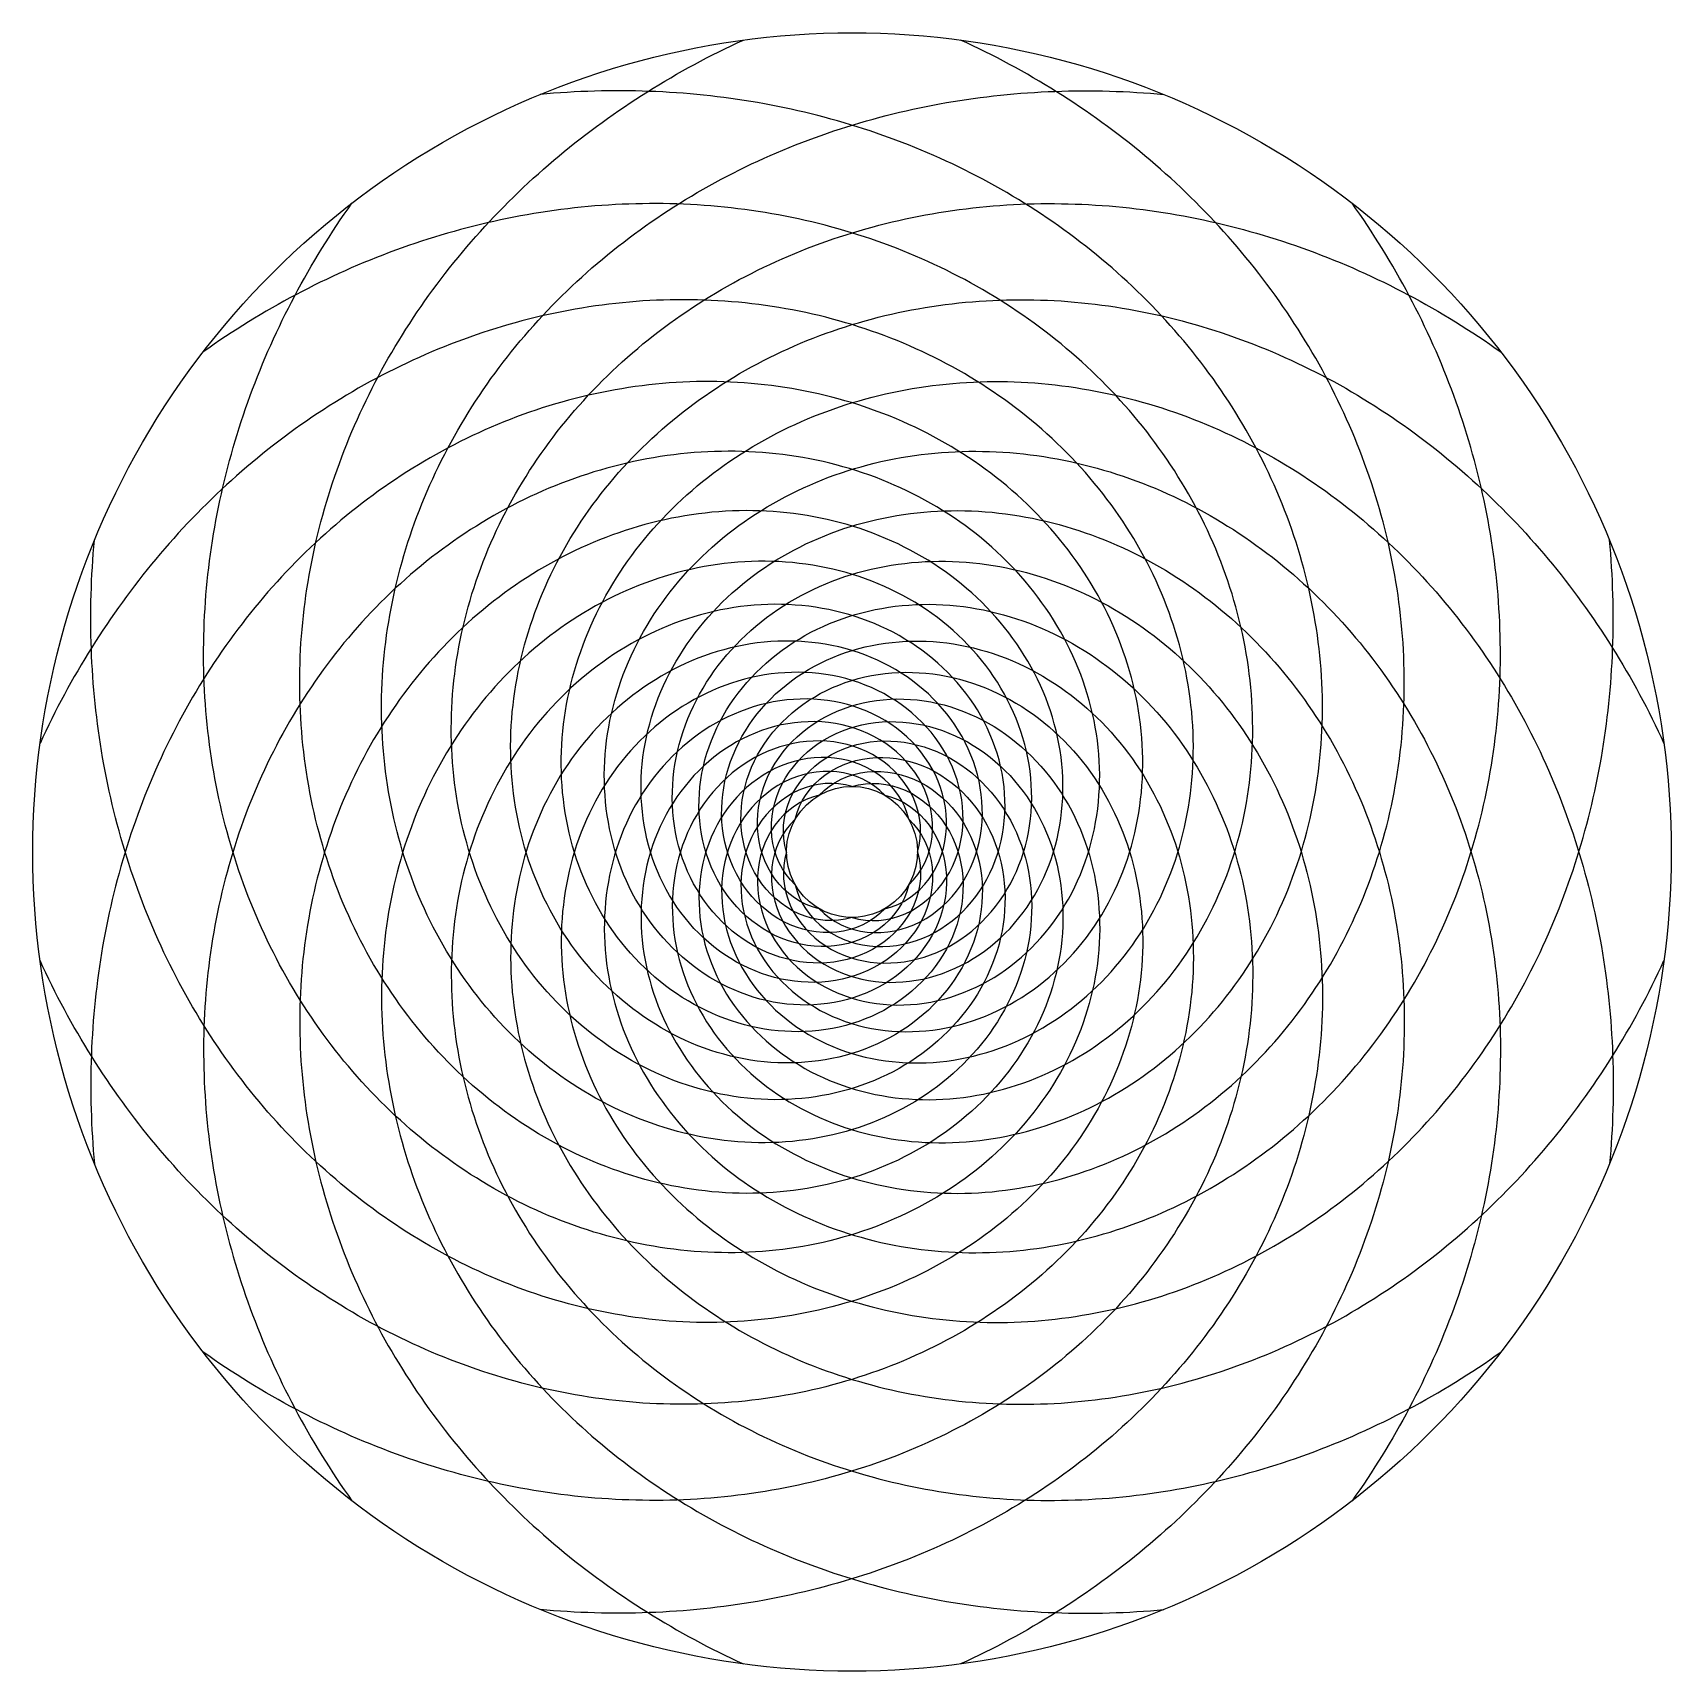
# Model space of a CAD drawing. Header units: inches. Extents: x 0 to 12, y 0 to 12.
import ezdxf

# ---------------------------------------------------------------- set-up
doc = ezdxf.new("R2010")
doc.units = ezdxf.units.IN
doc.header["$MEASUREMENT"] = 0
doc.layers.add('CUT', color=7, linetype='CONTINUOUS')

msp = doc.modelspace()

# ---------------------------------------------------------------- linework, layer by layer
at = {"layer": 'CUT'}
for points in [[(6, 12), (6.1047, 11.9991), (6.2094, 11.9963), (6.314, 11.9918), (6.4185, 11.9854), (6.5229, 11.9772), (6.6272, 11.9671), (6.7312, 11.9553), (6.835, 11.9416), (6.9386, 11.9261), (7.0419, 11.9088), (7.1449, 11.8898), (7.2475, 11.8689), (7.3497, 11.8462), (7.4515, 11.8218), (7.5529, 11.7956), (7.6538, 11.7676), (7.7542, 11.7378), (7.8541, 11.7063), (7.9534, 11.6731), (8.0521, 11.6382), (8.1502, 11.6015), (8.2476, 11.5631), (8.3444, 11.523), (8.4404, 11.4813), (8.5357, 11.4378), (8.6302, 11.3928), (8.7239, 11.346), (8.8168, 11.2977), (8.9089, 11.2477), (9, 11.1962), (9.0902, 11.143), (9.1795, 11.0883), (9.2678, 11.032), (9.3552, 10.9742), (9.4415, 10.9149), (9.5267, 10.8541), (9.6109, 10.7918), (9.694, 10.7281), (9.7759, 10.6629), (9.8567, 10.5963), (9.9364, 10.5283), (10.0148, 10.4589), (10.092, 10.3881), (10.168, 10.316), (10.2426, 10.2426), (10.316, 10.168), (10.3881, 10.092), (10.4589, 10.0148), (10.5283, 9.9364), (10.5963, 9.8567), (10.6629, 9.7759), (10.7281, 9.694), (10.7918, 9.6109), (10.8541, 9.5267), (10.9149, 9.4415), (10.9742, 9.3552), (11.032, 9.2678), (11.0883, 9.1795), (11.143, 9.0902), (11.1962, 9), (11.2477, 8.9089), (11.2977, 8.8168), (11.346, 8.7239), (11.3928, 8.6302), (11.4378, 8.5357), (11.4813, 8.4404), (11.523, 8.3444), (11.5631, 8.2476), (11.6015, 8.1502), (11.6382, 8.0521), (11.6731, 7.9534), (11.7063, 7.8541), (11.7378, 7.7542), (11.7676, 7.6538), (11.7956, 7.5529), (11.8218, 7.4515), (11.8462, 7.3497), (11.8689, 7.2475), (11.8898, 7.1449), (11.9088, 7.0419), (11.9261, 6.9386), (11.9416, 6.835), (11.9553, 6.7312), (11.9671, 6.6272), (11.9772, 6.5229), (11.9854, 6.4185), (11.9918, 6.314), (11.9963, 6.2094), (11.9991, 6.1047), (12, 6), (11.9991, 5.8953), (11.9963, 5.7906), (11.9918, 5.686), (11.9854, 5.5815), (11.9772, 5.4771), (11.9671, 5.3728), (11.9553, 5.2688), (11.9416, 5.165), (11.9261, 5.0614), (11.9088, 4.9581), (11.8898, 4.8551), (11.8689, 4.7525), (11.8462, 4.6503), (11.8218, 4.5485), (11.7956, 4.4471), (11.7676, 4.3462), (11.7378, 4.2458), (11.7063, 4.1459), (11.6731, 4.0466), (11.6382, 3.9479), (11.6015, 3.8498), (11.5631, 3.7524), (11.523, 3.6556), (11.4813, 3.5596), (11.4378, 3.4643), (11.3928, 3.3698), (11.346, 3.2761), (11.2977, 3.1832), (11.2477, 3.0911), (11.1962, 3), (11.143, 2.9098), (11.0883, 2.8205), (11.032, 2.7322), (10.9742, 2.6448), (10.9149, 2.5585), (10.8541, 2.4733), (10.7918, 2.3891), (10.7281, 2.306), (10.6629, 2.2241), (10.5963, 2.1433), (10.5283, 2.0636), (10.4589, 1.9852), (10.3881, 1.908), (10.316, 1.832), (10.2426, 1.7574), (10.168, 1.684), (10.092, 1.6119), (10.0148, 1.5411), (9.9364, 1.4717), (9.8567, 1.4037), (9.7759, 1.3371), (9.694, 1.2719), (9.6109, 1.2082), (9.5267, 1.1459), (9.4415, 1.0851), (9.3552, 1.0258), (9.2678, 0.968), (9.1795, 0.9117), (9.0902, 0.857), (9, 0.8038), (8.9089, 0.7523), (8.8168, 0.7023), (8.7239, 0.654), (8.6302, 0.6072), (8.5357, 0.5622), (8.4404, 0.5187), (8.3444, 0.477), (8.2476, 0.4369), (8.1502, 0.3985), (8.0521, 0.3618), (7.9534, 0.3269), (7.8541, 0.2937), (7.7542, 0.2622), (7.6538, 0.2324), (7.5529, 0.2044), (7.4515, 0.1782), (7.3497, 0.1538), (7.2475, 0.1311), (7.1449, 0.1102), (7.0419, 0.0912), (6.9386, 0.0739), (6.835, 0.0584), (6.7312, 0.0447), (6.6272, 0.0329), (6.5229, 0.0228), (6.4185, 0.0146), (6.314, 0.0082), (6.2094, 0.0037), (6.1047, 0.0009), (6, 0), (5.8953, 0.0009), (5.7906, 0.0037), (5.686, 0.0082), (5.5815, 0.0146), (5.4771, 0.0228), (5.3728, 0.0329), (5.2688, 0.0447), (5.165, 0.0584), (5.0614, 0.0739), (4.9581, 0.0912), (4.8551, 0.1102), (4.7525, 0.1311), (4.6503, 0.1538), (4.5485, 0.1782), (4.4471, 0.2044), (4.3462, 0.2324), (4.2458, 0.2622), (4.1459, 0.2937), (4.0466, 0.3269), (3.9479, 0.3618), (3.8498, 0.3985), (3.7524, 0.4369), (3.6556, 0.477), (3.5596, 0.5187), (3.4643, 0.5622), (3.3698, 0.6072), (3.2761, 0.654), (3.1832, 0.7023), (3.0911, 0.7523), (3, 0.8038), (2.9098, 0.857), (2.8205, 0.9117), (2.7322, 0.968), (2.6448, 1.0258), (2.5585, 1.0851), (2.4733, 1.1459), (2.3891, 1.2082), (2.306, 1.2719), (2.2241, 1.3371), (2.1433, 1.4037), (2.0636, 1.4717), (1.9852, 1.5411), (1.908, 1.6119), (1.832, 1.684), (1.7574, 1.7574), (1.684, 1.832), (1.6119, 1.908), (1.5411, 1.9852), (1.4717, 2.0636), (1.4037, 2.1433), (1.3371, 2.2241), (1.2719, 2.306), (1.2082, 2.3891), (1.1459, 2.4733), (1.0851, 2.5585), (1.0258, 2.6448), (0.968, 2.7322), (0.9117, 2.8205), (0.857, 2.9098), (0.8038, 3), (0.7523, 3.0911), (0.7023, 3.1832), (0.654, 3.2761), (0.6072, 3.3698), (0.5622, 3.4643), (0.5187, 3.5596), (0.477, 3.6556), (0.4369, 3.7524), (0.3985, 3.8498), (0.3618, 3.9479), (0.3269, 4.0466), (0.2937, 4.1459), (0.2622, 4.2458), (0.2324, 4.3462), (0.2044, 4.4471), (0.1782, 4.5485), (0.1538, 4.6503), (0.1311, 4.7525), (0.1102, 4.8551), (0.0912, 4.9581), (0.0739, 5.0614), (0.0584, 5.165), (0.0447, 5.2688), (0.0329, 5.3728), (0.0228, 5.4771), (0.0146, 5.5815), (0.0082, 5.686), (0.0037, 5.7906), (0.0009, 5.8953), (0, 6), (0.0009, 6.1047), (0.0037, 6.2094), (0.0082, 6.314), (0.0146, 6.4185), (0.0228, 6.5229), (0.0329, 6.6272), (0.0447, 6.7312), (0.0584, 6.835), (0.0739, 6.9386), (0.0912, 7.0419), (0.1102, 7.1449), (0.1311, 7.2475), (0.1538, 7.3497), (0.1782, 7.4515), (0.2044, 7.5529), (0.2324, 7.6538), (0.2622, 7.7542), (0.2937, 7.8541), (0.3269, 7.9534), (0.3618, 8.0521), (0.3985, 8.1502), (0.4369, 8.2476), (0.477, 8.3444), (0.5187, 8.4404), (0.5622, 8.5357), (0.6072, 8.6302), (0.654, 8.7239), (0.7023, 8.8168), (0.7523, 8.9089), (0.8038, 9), (0.857, 9.0902), (0.9117, 9.1795), (0.968, 9.2678), (1.0258, 9.3552), (1.0851, 9.4415), (1.1459, 9.5267), (1.2082, 9.6109), (1.2719, 9.694), (1.3371, 9.7759), (1.4037, 9.8567), (1.4717, 9.9364), (1.5411, 10.0148), (1.6119, 10.092), (1.684, 10.168), (1.7574, 10.2426), (1.832, 10.316), (1.908, 10.3881), (1.9852, 10.4589), (2.0636, 10.5283), (2.1433, 10.5963), (2.2241, 10.6629), (2.306, 10.7281), (2.3891, 10.7918), (2.4733, 10.8541), (2.5585, 10.9149), (2.6448, 10.9742), (2.7322, 11.032), (2.8205, 11.0883), (2.9098, 11.143), (3, 11.1962), (3.0911, 11.2477), (3.1832, 11.2977), (3.2761, 11.346), (3.3698, 11.3928), (3.4643, 11.4378), (3.5596, 11.4813), (3.6556, 11.523), (3.7524, 11.5631), (3.8498, 11.6015), (3.9479, 11.6382), (4.0466, 11.6731), (4.1459, 11.7063), (4.2458, 11.7378), (4.3462, 11.7676), (4.4471, 11.7956), (4.5485, 11.8218), (4.6503, 11.8462), (4.7525, 11.8689), (4.8551, 11.8898), (4.9581, 11.9088), (5.0614, 11.9261), (5.165, 11.9416), (5.2688, 11.9553), (5.3728, 11.9671), (5.4771, 11.9772), (5.5815, 11.9854), (5.686, 11.9918), (5.7906, 11.9963), (5.8953, 11.9991)], [(6, 6.48), (6.0614, 6.4761), (6.1218, 6.4643), (6.1801, 6.4449), (6.2355, 6.4182), (6.2871, 6.3847), (6.3339, 6.3448), (6.3753, 6.2993), (6.4105, 6.2488), (6.4389, 6.1943), (6.4602, 6.1366), (6.4738, 6.0766), (6.4798, 6.0154), (6.4778, 5.9539), (6.468, 5.8932), (6.4505, 5.8342), (6.4256, 5.778), (6.3937, 5.7254), (6.3553, 5.6773), (6.3111, 5.6345), (6.2619, 5.5977), (6.2083, 5.5675), (6.1513, 5.5445), (6.0918, 5.5289), (6.0308, 5.521), (5.9692, 5.521), (5.9082, 5.5289), (5.8487, 5.5445), (5.7917, 5.5675), (5.7381, 5.5977), (5.6889, 5.6345), (5.6447, 5.6773), (5.6063, 5.7254), (5.5744, 5.778), (5.5495, 5.8342), (5.532, 5.8932), (5.5222, 5.9539), (5.5202, 6.0154), (5.5262, 6.0766), (5.5398, 6.1366), (5.5611, 6.1943), (5.5895, 6.2488), (5.6247, 6.2993), (5.6661, 6.3448), (5.7129, 6.3847), (5.7645, 6.4182), (5.8199, 6.4449), (5.8782, 6.4643), (5.9386, 6.4761)]]:
    msp.add_lwpolyline(points, close=True, dxfattribs=at)
for points in [[(5.5843, 5.76), (5.5495, 5.7958), (5.5182, 5.8348), (5.4908, 5.8766), (5.4673, 5.9207), (5.4478, 5.9667), (5.4323, 6.0142), (5.4209, 6.0629), (5.4135, 6.1123), (5.4101, 6.1621), (5.4106, 6.2121), (5.4149, 6.2619), (5.4229, 6.3112), (5.4344, 6.3599), (5.4494, 6.4075), (5.4677, 6.454), (5.4891, 6.4992), (5.5135, 6.5428), (5.5407, 6.5848), (5.5706, 6.6249), (5.6029, 6.663), (5.6375, 6.6991), (5.6742, 6.733), (5.7129, 6.7646), (5.7533, 6.794), (5.7954, 6.8209), (5.8389, 6.8455), (5.8838, 6.8676), (5.9297, 6.8872), (5.9767, 6.9043), (6.0245, 6.9189), (6.073, 6.931), (6.122, 6.9407), (6.1715, 6.9478), (6.2213, 6.9525), (6.2712, 6.9547), (6.3212, 6.9545), (6.3711, 6.952), (6.4208, 6.9471), (6.4703, 6.9399), (6.5194, 6.9305), (6.568, 6.9189), (6.6161, 6.9052), (6.6635, 6.8894), (6.7102, 6.8715), (6.7561, 6.8517), (6.8011, 6.83), (6.8452, 6.8064), (6.8882, 6.7811), (6.9303, 6.754), (6.9712, 6.7253), (7.0109, 6.6949), (7.0494, 6.6631), (7.0867, 6.6298), (7.1227, 6.5951), (7.1573, 6.5591), (7.1906, 6.5218), (7.2225, 6.4833), (7.253, 6.4437), (7.282, 6.403), (7.3096, 6.3613), (7.3357, 6.3187), (7.3603, 6.2751), (7.3833, 6.2308), (7.4049, 6.1857), (7.4249, 6.1399), (7.4433, 6.0934), (7.4603, 6.0464), (7.4756, 5.9988), (7.4895, 5.9508), (7.5018, 5.9024), (7.5125, 5.8535), (7.5217, 5.8044), (7.5294, 5.755), (7.5355, 5.7054), (7.5401, 5.6556), (7.5432, 5.6057), (7.5448, 5.5558), (7.545, 5.5058), (7.5436, 5.4558), (7.5408, 5.4059), (7.5365, 5.3561), (7.5309, 5.3065), (7.5238, 5.257), (7.5153, 5.2077), (7.5054, 5.1587), (7.4942, 5.11), (7.4817, 5.0616), (7.4678, 5.0136), (7.4527, 4.966), (7.4363, 4.9187), (7.4186, 4.872), (7.3997, 4.8257), (7.3796, 4.7799), (7.3583, 4.7347), (7.3359, 4.69), (7.3123, 4.646), (7.2876, 4.6025), (7.2619, 4.5597), (7.235, 4.5175), (7.2072, 4.476), (7.1783, 4.4352), (7.1484, 4.3951), (7.1176, 4.3557), (7.0858, 4.3171), (7.0532, 4.2793), (7.0196, 4.2423), (6.9852, 4.206), (6.9499, 4.1706), (6.9139, 4.136), (6.877, 4.1022), (6.8394, 4.0693), (6.801, 4.0373), (6.7619, 4.0061), (6.7222, 3.9758), (6.6818, 3.9464), (6.6407, 3.9179), (6.599, 3.8903), (6.5568, 3.8636), (6.5139, 3.8378), (6.4705, 3.813), (6.4266, 3.7891), (6.3822, 3.7662), (6.3374, 3.7441), (6.292, 3.7231), (6.2463, 3.7029), (6.2001, 3.6837), (6.1536, 3.6655), (6.1067, 3.6483), (6.0594, 3.6319), (6.0118, 3.6166), (5.964, 3.6022), (5.9158, 3.5887), (5.8674, 3.5762), (5.8188, 3.5647), (5.7699, 3.5541), (5.7209, 3.5445), (5.6717, 3.5358), (5.6223, 3.5281), (5.5727, 3.5213), (5.5231, 3.5155), (5.4734, 3.5106), (5.4235, 3.5066), (5.3736, 3.5036), (5.3237, 3.5015), (5.2737, 3.5003), (5.2237, 3.5), (5.1737, 3.5007), (5.1238, 3.5022), (5.0739, 3.5047), (5.024, 3.508), (4.9742, 3.5123), (4.9245, 3.5174), (4.8748, 3.5234), (4.8253, 3.5303), (4.7759, 3.538), (4.7267, 3.5466), (4.6776, 3.556), (4.6287, 3.5663), (4.58, 3.5775), (4.5314, 3.5894), (4.4831, 3.6022), (4.435, 3.6158), (4.3871, 3.6302), (4.3395, 3.6453), (4.2921, 3.6613), (4.245, 3.6781), (4.1982, 3.6956), (4.1517, 3.7139), (4.1055, 3.7329), (4.0596, 3.7527), (4.014, 3.7732), (3.9687, 3.7945), (3.9238, 3.8164), (3.8793, 3.8391), (3.8351, 3.8625), (3.7913, 3.8865), (3.7479, 3.9113), (3.7048, 3.9367), (3.6622, 3.9628), (3.6199, 3.9895), (3.5781, 4.0169), (3.5367, 4.0449), (3.4958, 4.0736), (3.4552, 4.1028), (3.4152, 4.1327), (3.3755, 4.1632), (3.3364, 4.1942), (3.2977, 4.2259), (3.2594, 4.2581), (3.2217, 4.2908), (3.1844, 4.3241), (3.1476, 4.358), (3.1113, 4.3924), (3.0755, 4.4273), (3.0403, 4.4627), (3.0055, 4.4986), (2.9712, 4.535), (2.9375, 4.5719), (2.9043, 4.6093), (2.8716, 4.6471), (2.8395, 4.6854), (2.8079, 4.7241), (2.7768, 4.7633), (2.7463, 4.8029), (2.7163, 4.8429), (2.6869, 4.8833), (2.658, 4.9241), (2.6297, 4.9653), (2.602, 5.0069), (2.5748, 5.0488), (2.5482, 5.0911), (2.5222, 5.1338), (2.4967, 5.1768), (2.4718, 5.2202), (2.4475, 5.2638), (2.4237, 5.3078), (2.4006, 5.3521), (2.378, 5.3967), (2.356, 5.4416), (2.3345, 5.4867), (2.3137, 5.5322), (2.2935, 5.5779), (2.2738, 5.6238), (2.2547, 5.67), (2.2362, 5.7165), (2.2183, 5.7632), (2.201, 5.8101), (2.1843, 5.8572), (2.1682, 5.9045), (2.1527, 5.952), (2.1377, 5.9997), (2.1234, 6.0476), (2.1096, 6.0956), (2.0964, 6.1439), (2.0839, 6.1922), (2.0719, 6.2408), (2.0605, 6.2894), (2.0497, 6.3382), (2.0395, 6.3872), (2.0298, 6.4362), (2.0208, 6.4854), (2.0123, 6.5347), (2.0045, 6.584), (1.9972, 6.6335), (1.9905, 6.683), (1.9844, 6.7326), (1.9788, 6.7823), (1.9739, 6.832), (1.9695, 6.8818), (1.9657, 6.9317), (1.9625, 6.9816), (1.9598, 7.0315), (1.9578, 7.0814), (1.9562, 7.1314), (1.9553, 7.1814), (1.9549, 7.2313), (1.9551, 7.2813), (1.9559, 7.3313), (1.9572, 7.3813), (1.9591, 7.4312), (1.9615, 7.4812), (1.9645, 7.5311), (1.968, 7.5809), (1.9721, 7.6307), (1.9768, 7.6805), (1.982, 7.7302), (1.9877, 7.7799), (1.9939, 7.8295), (2.0007, 7.879), (2.0081, 7.9285), (2.016, 7.9778), (2.0244, 8.0271), (2.0333, 8.0763), (2.0427, 8.1254), (2.0527, 8.1743), (2.0632, 8.2232), (2.0742, 8.272), (2.0858, 8.3206), (2.0978, 8.3691), (2.1103, 8.4175), (2.1234, 8.4658), (2.1369, 8.5139), (2.151, 8.5619), (2.1655, 8.6097), (2.1805, 8.6574), (2.1961, 8.7049), (2.2121, 8.7522), (2.2286, 8.7994), (2.2455, 8.8464), (2.263, 8.8933), (2.2809, 8.94), (2.2993, 8.9864), (2.3181, 9.0327), (2.3374, 9.0788), (2.3572, 9.1247), (2.3774, 9.1705), (2.3981, 9.216), (2.4193, 9.2613), (2.4408, 9.3063), (2.4629, 9.3512), (2.4853, 9.3959), (2.5082, 9.4403), (2.5316, 9.4845), (2.5553, 9.5285), (2.5795, 9.5722), (2.6041, 9.6158), (2.6291, 9.659), (2.6546, 9.7021), (2.6804, 9.7449), (2.7067, 9.7874), (2.7333, 9.8297), (2.7604, 9.8717), (2.7879, 9.9135), (2.8157, 9.955), (2.8439, 9.9962), (2.8726, 10.0372), (2.9016, 10.0779), (2.931, 10.1184), (2.9607, 10.1585), (2.9909, 10.1984), (3.0214, 10.238), (3.0522, 10.2773), (3.0834, 10.3164), (3.115, 10.3551), (3.147, 10.3936), (3.1793, 10.4317), (3.2119, 10.4696), (3.2449, 10.5072), (3.2782, 10.5444), (3.3118, 10.5814), (3.3458, 10.6181), (3.3801, 10.6544), (3.4147, 10.6905), (3.4497, 10.7262), (3.4849, 10.7616), (3.5205, 10.7967), (3.5564, 10.8315), (3.5926, 10.866), (3.6291, 10.9002), (3.6659, 10.934), (3.703, 10.9675), (3.7404, 11.0007), (3.778, 11.0336), (3.816, 11.0661), (3.8542, 11.0983), (3.8927, 11.1302), (3.9315, 11.1617), (3.9706, 11.1929), (4.0099, 11.2238), (4.0495, 11.2543), (4.0893, 11.2845), (4.1294, 11.3143), (4.1698, 11.3439), (4.2103, 11.373), (4.2512, 11.4018), (4.2923, 11.4303), (4.3336, 11.4585), (4.3751, 11.4862), (4.4169, 11.5137), (4.4589, 11.5408), (4.5012, 11.5675), (4.5436, 11.5939), (4.5863, 11.6199), (4.6292, 11.6456), (4.6723, 11.6709), (4.7156, 11.6959), (4.7591, 11.7205), (4.8028, 11.7448), (4.8467, 11.7687), (4.8908, 11.7923), (4.9351, 11.8154), (4.9795, 11.8383), (5.0242, 11.8608), (5.069, 11.8829), (5.114, 11.9046), (5.1592, 11.926), (5.2045, 11.947)], [(6.4157, 5.76), (6.4505, 5.7958), (6.4818, 5.8348), (6.5092, 5.8766), (6.5327, 5.9207), (6.5522, 5.9667), (6.5677, 6.0142), (6.5791, 6.0629), (6.5865, 6.1123), (6.5899, 6.1621), (6.5894, 6.2121), (6.5851, 6.2619), (6.5771, 6.3112), (6.5656, 6.3599), (6.5506, 6.4075), (6.5323, 6.454), (6.5109, 6.4992), (6.4865, 6.5428), (6.4593, 6.5848), (6.4294, 6.6249), (6.3971, 6.663), (6.3625, 6.6991), (6.3258, 6.733), (6.2871, 6.7646), (6.2467, 6.794), (6.2046, 6.8209), (6.1611, 6.8455), (6.1162, 6.8676), (6.0703, 6.8872), (6.0233, 6.9043), (5.9755, 6.9189), (5.927, 6.931), (5.878, 6.9407), (5.8285, 6.9478), (5.7787, 6.9525), (5.7288, 6.9547), (5.6788, 6.9545), (5.6289, 6.952), (5.5792, 6.9471), (5.5297, 6.9399), (5.4806, 6.9305), (5.432, 6.9189), (5.3839, 6.9052), (5.3365, 6.8894), (5.2898, 6.8715), (5.2439, 6.8517), (5.1989, 6.83), (5.1548, 6.8064), (5.1118, 6.7811), (5.0697, 6.754), (5.0288, 6.7253), (4.9891, 6.6949), (4.9506, 6.6631), (4.9133, 6.6298), (4.8773, 6.5951), (4.8427, 6.5591), (4.8094, 6.5218), (4.7775, 6.4833), (4.747, 6.4437), (4.718, 6.403), (4.6904, 6.3613), (4.6643, 6.3187), (4.6397, 6.2751), (4.6167, 6.2308), (4.5951, 6.1857), (4.5751, 6.1399), (4.5567, 6.0934), (4.5397, 6.0464), (4.5244, 5.9988), (4.5105, 5.9508), (4.4982, 5.9024), (4.4875, 5.8535), (4.4783, 5.8044), (4.4706, 5.755), (4.4645, 5.7054), (4.4599, 5.6556), (4.4568, 5.6057), (4.4552, 5.5558), (4.455, 5.5058), (4.4564, 5.4558), (4.4592, 5.4059), (4.4635, 5.3561), (4.4691, 5.3065), (4.4762, 5.257), (4.4847, 5.2077), (4.4946, 5.1587), (4.5058, 5.11), (4.5183, 5.0616), (4.5322, 5.0136), (4.5473, 4.966), (4.5637, 4.9187), (4.5814, 4.872), (4.6003, 4.8257), (4.6204, 4.7799), (4.6417, 4.7347), (4.6641, 4.69), (4.6877, 4.646), (4.7124, 4.6025), (4.7381, 4.5597), (4.765, 4.5175), (4.7928, 4.476), (4.8217, 4.4352), (4.8516, 4.3951), (4.8824, 4.3557), (4.9142, 4.3171), (4.9468, 4.2793), (4.9804, 4.2423), (5.0148, 4.206), (5.0501, 4.1706), (5.0861, 4.136), (5.123, 4.1022), (5.1606, 4.0693), (5.199, 4.0373), (5.2381, 4.0061), (5.2778, 3.9758), (5.3182, 3.9464), (5.3593, 3.9179), (5.401, 3.8903), (5.4432, 3.8636), (5.4861, 3.8378), (5.5295, 3.813), (5.5734, 3.7891), (5.6178, 3.7662), (5.6626, 3.7441), (5.708, 3.7231), (5.7537, 3.7029), (5.7999, 3.6837), (5.8464, 3.6655), (5.8933, 3.6483), (5.9406, 3.6319), (5.9882, 3.6166), (6.036, 3.6022), (6.0842, 3.5887), (6.1326, 3.5762), (6.1812, 3.5647), (6.2301, 3.5541), (6.2791, 3.5445), (6.3283, 3.5358), (6.3777, 3.5281), (6.4273, 3.5213), (6.4769, 3.5155), (6.5266, 3.5106), (6.5765, 3.5066), (6.6264, 3.5036), (6.6763, 3.5015), (6.7263, 3.5003), (6.7763, 3.5), (6.8263, 3.5007), (6.8762, 3.5022), (6.9261, 3.5047), (6.976, 3.508), (7.0258, 3.5123), (7.0755, 3.5174), (7.1252, 3.5234), (7.1747, 3.5303), (7.2241, 3.538), (7.2733, 3.5466), (7.3224, 3.556), (7.3713, 3.5663), (7.42, 3.5775), (7.4686, 3.5894), (7.5169, 3.6022), (7.565, 3.6158), (7.6129, 3.6302), (7.6605, 3.6453), (7.7079, 3.6613), (7.755, 3.6781), (7.8018, 3.6956), (7.8483, 3.7139), (7.8945, 3.7329), (7.9404, 3.7527), (7.986, 3.7732), (8.0313, 3.7945), (8.0762, 3.8164), (8.1207, 3.8391), (8.1649, 3.8625), (8.2087, 3.8865), (8.2521, 3.9113), (8.2952, 3.9367), (8.3378, 3.9628), (8.3801, 3.9895), (8.4219, 4.0169), (8.4633, 4.0449), (8.5042, 4.0736), (8.5448, 4.1028), (8.5848, 4.1327), (8.6245, 4.1632), (8.6636, 4.1942), (8.7023, 4.2259), (8.7406, 4.2581), (8.7783, 4.2908), (8.8156, 4.3241), (8.8524, 4.358), (8.8887, 4.3924), (8.9245, 4.4273), (8.9597, 4.4627), (8.9945, 4.4986), (9.0288, 4.535), (9.0625, 4.5719), (9.0957, 4.6093), (9.1284, 4.6471), (9.1605, 4.6854), (9.1921, 4.7241), (9.2232, 4.7633), (9.2537, 4.8029), (9.2837, 4.8429), (9.3131, 4.8833), (9.342, 4.9241), (9.3703, 4.9653), (9.398, 5.0069), (9.4252, 5.0488), (9.4518, 5.0911), (9.4778, 5.1338), (9.5033, 5.1768), (9.5282, 5.2202), (9.5525, 5.2638), (9.5763, 5.3078), (9.5994, 5.3521), (9.622, 5.3967), (9.644, 5.4416), (9.6655, 5.4867), (9.6863, 5.5322), (9.7065, 5.5779), (9.7262, 5.6238), (9.7453, 5.67), (9.7638, 5.7165), (9.7817, 5.7632), (9.799, 5.8101), (9.8157, 5.8572), (9.8318, 5.9045), (9.8473, 5.952), (9.8623, 5.9997), (9.8766, 6.0476), (9.8904, 6.0956), (9.9036, 6.1439), (9.9161, 6.1922), (9.9281, 6.2408), (9.9395, 6.2894), (9.9503, 6.3382), (9.9605, 6.3872), (9.9702, 6.4362), (9.9792, 6.4854), (9.9877, 6.5347), (9.9955, 6.584), (10.0028, 6.6335), (10.0095, 6.683), (10.0156, 6.7326), (10.0212, 6.7823), (10.0261, 6.832), (10.0305, 6.8818), (10.0343, 6.9317), (10.0375, 6.9816), (10.0402, 7.0315), (10.0422, 7.0814), (10.0438, 7.1314), (10.0447, 7.1814), (10.0451, 7.2313), (10.0449, 7.2813), (10.0441, 7.3313), (10.0428, 7.3813), (10.0409, 7.4312), (10.0385, 7.4812), (10.0355, 7.5311), (10.032, 7.5809), (10.0279, 7.6307), (10.0232, 7.6805), (10.018, 7.7302), (10.0123, 7.7799), (10.0061, 7.8295), (9.9993, 7.879), (9.9919, 7.9285), (9.984, 7.9778), (9.9756, 8.0271), (9.9667, 8.0763), (9.9573, 8.1254), (9.9473, 8.1743), (9.9368, 8.2232), (9.9258, 8.272), (9.9142, 8.3206), (9.9022, 8.3691), (9.8897, 8.4175), (9.8766, 8.4658), (9.8631, 8.5139), (9.849, 8.5619), (9.8345, 8.6097), (9.8195, 8.6574), (9.8039, 8.7049), (9.7879, 8.7522), (9.7714, 8.7994), (9.7545, 8.8464), (9.737, 8.8933), (9.7191, 8.94), (9.7007, 8.9864), (9.6819, 9.0327), (9.6626, 9.0788), (9.6428, 9.1247), (9.6226, 9.1705), (9.6019, 9.216), (9.5807, 9.2613), (9.5592, 9.3063), (9.5371, 9.3512), (9.5147, 9.3959), (9.4918, 9.4403), (9.4684, 9.4845), (9.4447, 9.5285), (9.4205, 9.5722), (9.3959, 9.6158), (9.3709, 9.659), (9.3454, 9.7021), (9.3196, 9.7449), (9.2933, 9.7874), (9.2667, 9.8297), (9.2396, 9.8717), (9.2121, 9.9135), (9.1843, 9.955), (9.1561, 9.9962), (9.1274, 10.0372), (9.0984, 10.0779), (9.069, 10.1184), (9.0393, 10.1585), (9.0091, 10.1984), (8.9786, 10.238), (8.9478, 10.2773), (8.9166, 10.3164), (8.885, 10.3551), (8.853, 10.3936), (8.8207, 10.4317), (8.7881, 10.4696), (8.7551, 10.5072), (8.7218, 10.5444), (8.6882, 10.5814), (8.6542, 10.6181), (8.6199, 10.6544), (8.5853, 10.6905), (8.5503, 10.7262), (8.5151, 10.7616), (8.4795, 10.7967), (8.4436, 10.8315), (8.4074, 10.866), (8.3709, 10.9002), (8.3341, 10.934), (8.297, 10.9675), (8.2596, 11.0007), (8.222, 11.0336), (8.184, 11.0661), (8.1458, 11.0983), (8.1073, 11.1302), (8.0685, 11.1617), (8.0294, 11.1929), (7.9901, 11.2238), (7.9505, 11.2543), (7.9107, 11.2845), (7.8706, 11.3143), (7.8302, 11.3439), (7.7897, 11.373), (7.7488, 11.4018), (7.7077, 11.4303), (7.6664, 11.4585), (7.6249, 11.4862), (7.5831, 11.5137), (7.5411, 11.5408), (7.4988, 11.5675), (7.4564, 11.5939), (7.4137, 11.6199), (7.3708, 11.6456), (7.3277, 11.6709), (7.2844, 11.6959), (7.2409, 11.7205), (7.1972, 11.7448), (7.1533, 11.7687), (7.1092, 11.7923), (7.0649, 11.8154), (7.0205, 11.8383), (6.9758, 11.8608), (6.931, 11.8829), (6.886, 11.9046), (6.8408, 11.926), (6.7955, 11.947)], [(5.52, 6), (5.5077, 6.0484), (5.5002, 6.0978), (5.4973, 6.1477), (5.499, 6.1977), (5.5051, 6.2473), (5.5155, 6.2961), (5.5299, 6.344), (5.5482, 6.3905), (5.5702, 6.4354), (5.5956, 6.4784), (5.6242, 6.5194), (5.6558, 6.5581), (5.6901, 6.5944), (5.727, 6.6282), (5.7661, 6.6594), (5.8072, 6.6878), (5.8501, 6.7133), (5.8946, 6.7361), (5.9405, 6.7559), (5.9876, 6.7727), (6.0356, 6.7867), (6.0843, 6.7977), (6.1336, 6.8058), (6.1834, 6.8109), (6.2333, 6.8133), (6.2833, 6.8127), (6.3331, 6.8095), (6.3828, 6.8035), (6.432, 6.7948), (6.4807, 6.7836), (6.5287, 6.7698), (6.576, 6.7536), (6.6224, 6.7351), (6.6679, 6.7142), (6.7122, 6.6912), (6.7554, 6.666), (6.7974, 6.6389), (6.838, 6.6098), (6.8773, 6.5789), (6.9151, 6.5462), (6.9514, 6.5118), (6.9861, 6.4759), (7.0193, 6.4385), (7.0508, 6.3997), (7.0806, 6.3596), (7.1088, 6.3182), (7.1351, 6.2758), (7.1598, 6.2323), (7.1826, 6.1878), (7.2037, 6.1425), (7.2229, 6.0964), (7.2404, 6.0496), (7.256, 6.0021), (7.2698, 5.954), (7.2818, 5.9055), (7.292, 5.8566), (7.3004, 5.8073), (7.307, 5.7577), (7.3118, 5.708), (7.3148, 5.6581), (7.3161, 5.6081), (7.3156, 5.5581), (7.3134, 5.5082), (7.3095, 5.4584), (7.3039, 5.4087), (7.2967, 5.3592), (7.2878, 5.3101), (7.2774, 5.2612), (7.2653, 5.2127), (7.2517, 5.1646), (7.2366, 5.1169), (7.22, 5.0698), (7.202, 5.0232), (7.1825, 4.9771), (7.1616, 4.9317), (7.1393, 4.887), (7.1158, 4.8429), (7.0909, 4.7995), (7.0647, 4.7569), (7.0373, 4.7151), (7.0087, 4.6741), (6.979, 4.6339), (6.9481, 4.5946), (6.9161, 4.5562), (6.8831, 4.5187), (6.849, 4.4821), (6.814, 4.4465), (6.778, 4.4118), (6.741, 4.3781), (6.7032, 4.3455), (6.6645, 4.3138), (6.625, 4.2832), (6.5847, 4.2536), (6.5437, 4.2251), (6.5019, 4.1976), (6.4595, 4.1712), (6.4164, 4.1459), (6.3726, 4.1217), (6.3283, 4.0986), (6.2834, 4.0766), (6.238, 4.0557), (6.1921, 4.0359), (6.1457, 4.0172), (6.0989, 3.9997), (6.0517, 3.9833), (6.0041, 3.968), (5.9562, 3.9538), (5.908, 3.9407), (5.8594, 3.9288), (5.8106, 3.918), (5.7616, 3.9083), (5.7123, 3.8997), (5.6629, 3.8922), (5.6133, 3.8859), (5.5636, 3.8806), (5.5138, 3.8765), (5.4639, 3.8734), (5.414, 3.8715), (5.364, 3.8706), (5.314, 3.8708), (5.264, 3.872), (5.2141, 3.8743), (5.1642, 3.8777), (5.1144, 3.8821), (5.0647, 3.8875), (5.0152, 3.894), (4.9658, 3.9015), (4.9165, 3.91), (4.8674, 3.9195), (4.8185, 3.93), (4.7699, 3.9414), (4.7215, 3.9539), (4.6733, 3.9673), (4.6254, 3.9816), (4.5778, 3.9969), (4.5305, 4.013), (4.4836, 4.0301), (4.4369, 4.0481), (4.3907, 4.067), (4.3447, 4.0868), (4.2992, 4.1074), (4.2541, 4.1289), (4.2093, 4.1512), (4.165, 4.1744), (4.1212, 4.1983), (4.0777, 4.2231), (4.0348, 4.2486), (3.9923, 4.275), (3.9503, 4.3021), (3.9088, 4.3299), (3.8677, 4.3585), (3.8273, 4.3878), (3.7873, 4.4178), (3.7478, 4.4485), (3.7089, 4.4799), (3.6706, 4.512), (3.6328, 4.5447), (3.5956, 4.578), (3.5589, 4.612), (3.5229, 4.6467), (3.4874, 4.6819), (3.4525, 4.7177), (3.4183, 4.7541), (3.3846, 4.7911), (3.3516, 4.8286), (3.3192, 4.8666), (3.2874, 4.9052), (3.2562, 4.9443), (3.2257, 4.9839), (3.1959, 5.024), (3.1667, 5.0646), (3.1381, 5.1056), (3.1102, 5.147), (3.083, 5.189), (3.0564, 5.2313), (3.0305, 5.274), (3.0052, 5.3172), (2.9807, 5.3607), (2.9568, 5.4046), (2.9336, 5.4489), (2.9111, 5.4935), (2.8892, 5.5385), (2.8681, 5.5838), (2.8476, 5.6294), (2.8278, 5.6753), (2.8087, 5.7215), (2.7903, 5.768), (2.7726, 5.8147), (2.7556, 5.8617), (2.7393, 5.909), (2.7237, 5.9565), (2.7088, 6.0042), (2.6945, 6.0521), (2.681, 6.1002), (2.6681, 6.1485), (2.656, 6.197), (2.6445, 6.2457), (2.6338, 6.2945), (2.6237, 6.3434), (2.6143, 6.3925), (2.6056, 6.4418), (2.5976, 6.4911), (2.5903, 6.5405), (2.5836, 6.5901), (2.5777, 6.6397), (2.5724, 6.6894), (2.5678, 6.7392), (2.5639, 6.789), (2.5607, 6.8389), (2.5581, 6.8888), (2.5562, 6.9388), (2.555, 6.9888), (2.5544, 7.0387), (2.5546, 7.0887), (2.5553, 7.1387), (2.5568, 7.1887), (2.5588, 7.2386), (2.5616, 7.2885), (2.565, 7.3384), (2.569, 7.3882), (2.5737, 7.438), (2.579, 7.4877), (2.5849, 7.5373), (2.5915, 7.5869), (2.5987, 7.6364), (2.6066, 7.6857), (2.615, 7.735), (2.6241, 7.7841), (2.6338, 7.8332), (2.6441, 7.8821), (2.655, 7.9309), (2.6665, 7.9795), (2.6786, 8.028), (2.6913, 8.0764), (2.7046, 8.1245), (2.7185, 8.1726), (2.733, 8.2204), (2.748, 8.2681), (2.7637, 8.3156), (2.7798, 8.3629), (2.7966, 8.41), (2.8139, 8.4569), (2.8318, 8.5035), (2.8502, 8.55), (2.8692, 8.5963), (2.8887, 8.6423), (2.9087, 8.6881), (2.9293, 8.7336), (2.9504, 8.7789), (2.972, 8.824), (2.9942, 8.8688), (3.0168, 8.9134), (3.04, 8.9577), (3.0637, 9.0017), (3.0879, 9.0454), (3.1125, 9.0889), (3.1377, 9.1321), (3.1634, 9.175), (3.1895, 9.2176), (3.2161, 9.2599), (3.2432, 9.302), (3.2707, 9.3437), (3.2987, 9.3851), (3.3271, 9.4262), (3.356, 9.467), (3.3854, 9.5075), (3.4152, 9.5476), (3.4454, 9.5874), (3.4761, 9.6269), (3.5071, 9.666), (3.5386, 9.7049), (3.5705, 9.7433), (3.6029, 9.7815), (3.6356, 9.8192), (3.6687, 9.8567), (3.7023, 9.8938), (3.7362, 9.9305), (3.7705, 9.9668), (3.8051, 10.0028), (3.8402, 10.0385), (3.8756, 10.0737), (3.9114, 10.1086), (3.9476, 10.1432), (3.9841, 10.1773), (4.0209, 10.2111), (4.0581, 10.2445), (4.0957, 10.2775), (4.1335, 10.3101), (4.1717, 10.3423), (4.2103, 10.3742), (4.2491, 10.4056), (4.2883, 10.4367), (4.3278, 10.4674), (4.3675, 10.4976), (4.4076, 10.5275), (4.448, 10.557), (4.4887, 10.586), (4.5296, 10.6147), (4.5709, 10.643), (4.6124, 10.6708), (4.6541, 10.6983), (4.6962, 10.7253), (4.7385, 10.7519), (4.7811, 10.7781), (4.8239, 10.8039), (4.867, 10.8293), (4.9103, 10.8543), (4.9538, 10.8788), (4.9976, 10.9029), (5.0416, 10.9266), (5.0858, 10.9499), (5.1303, 10.9728), (5.1749, 10.9952), (5.2198, 11.0173), (5.2649, 11.0389), (5.3102, 11.06), (5.3556, 11.0808), (5.4013, 11.1011), (5.4472, 11.121), (5.4932, 11.1405), (5.5394, 11.1595), (5.5858, 11.1782), (5.6324, 11.1963), (5.6791, 11.2141), (5.726, 11.2314), (5.773, 11.2484), (5.8202, 11.2648), (5.8676, 11.2809), (5.915, 11.2965), (5.9627, 11.3117), (6.0104, 11.3265), (6.0583, 11.3408), (6.1063, 11.3547), (6.1545, 11.3682), (6.2027, 11.3812), (6.2511, 11.3938), (6.2996, 11.406), (6.3481, 11.4178), (6.3968, 11.4291), (6.4456, 11.44), (6.4945, 11.4505), (6.5435, 11.4606), (6.5925, 11.4702), (6.6416, 11.4794), (6.6909, 11.4881), (6.7401, 11.4965), (6.7895, 11.5044), (6.8389, 11.5119), (6.8884, 11.519), (6.9379, 11.5256), (6.9875, 11.5319), (7.0372, 11.5377), (7.0869, 11.543), (7.1366, 11.548), (7.1864, 11.5525), (7.2362, 11.5567), (7.2861, 11.5604), (7.336, 11.5637), (7.3859, 11.5665), (7.4358, 11.569), (7.4857, 11.571), (7.5357, 11.5726), (7.5857, 11.5739), (7.6356, 11.5747), (7.6856, 11.575), (7.7356, 11.575), (7.7856, 11.5746), (7.8356, 11.5737), (7.8856, 11.5725), (7.9355, 11.5708), (7.9855, 11.5688), (8.0354, 11.5663), (8.0853, 11.5635), (8.1352, 11.5602), (8.185, 11.5565), (8.2348, 11.5525), (8.2846, 11.548)], [(6.48, 6), (6.4923, 6.0484), (6.4998, 6.0978), (6.5027, 6.1477), (6.501, 6.1977), (6.4949, 6.2473), (6.4845, 6.2961), (6.4701, 6.344), (6.4518, 6.3905), (6.4298, 6.4354), (6.4044, 6.4784), (6.3758, 6.5194), (6.3442, 6.5581), (6.3099, 6.5944), (6.273, 6.6282), (6.2339, 6.6594), (6.1928, 6.6878), (6.1499, 6.7133), (6.1054, 6.7361), (6.0595, 6.7559), (6.0124, 6.7727), (5.9644, 6.7867), (5.9157, 6.7977), (5.8664, 6.8058), (5.8166, 6.8109), (5.7667, 6.8133), (5.7167, 6.8127), (5.6669, 6.8095), (5.6172, 6.8035), (5.568, 6.7948), (5.5193, 6.7836), (5.4713, 6.7698), (5.424, 6.7536), (5.3776, 6.7351), (5.3321, 6.7142), (5.2878, 6.6912), (5.2446, 6.666), (5.2026, 6.6389), (5.162, 6.6098), (5.1227, 6.5789), (5.0849, 6.5462), (5.0486, 6.5118), (5.0139, 6.4759), (4.9807, 6.4385), (4.9492, 6.3997), (4.9194, 6.3596), (4.8912, 6.3182), (4.8649, 6.2758), (4.8402, 6.2323), (4.8174, 6.1878), (4.7963, 6.1425), (4.7771, 6.0964), (4.7596, 6.0496), (4.744, 6.0021), (4.7302, 5.954), (4.7182, 5.9055), (4.708, 5.8566), (4.6996, 5.8073), (4.693, 5.7577), (4.6882, 5.708), (4.6852, 5.6581), (4.6839, 5.6081), (4.6844, 5.5581), (4.6866, 5.5082), (4.6905, 5.4584), (4.6961, 5.4087), (4.7033, 5.3592), (4.7122, 5.3101), (4.7226, 5.2612), (4.7347, 5.2127), (4.7483, 5.1646), (4.7634, 5.1169), (4.78, 5.0698), (4.798, 5.0232), (4.8175, 4.9771), (4.8384, 4.9317), (4.8607, 4.887), (4.8842, 4.8429), (4.9091, 4.7995), (4.9353, 4.7569), (4.9627, 4.7151), (4.9913, 4.6741), (5.021, 4.6339), (5.0519, 4.5946), (5.0839, 4.5562), (5.1169, 4.5187), (5.151, 4.4821), (5.186, 4.4465), (5.222, 4.4118), (5.259, 4.3781), (5.2968, 4.3455), (5.3355, 4.3138), (5.375, 4.2832), (5.4153, 4.2536), (5.4563, 4.2251), (5.4981, 4.1976), (5.5405, 4.1712), (5.5836, 4.1459), (5.6274, 4.1217), (5.6717, 4.0986), (5.7166, 4.0766), (5.762, 4.0557), (5.8079, 4.0359), (5.8543, 4.0172), (5.9011, 3.9997), (5.9483, 3.9833), (5.9959, 3.968), (6.0438, 3.9538), (6.092, 3.9407), (6.1406, 3.9288), (6.1894, 3.918), (6.2384, 3.9083), (6.2877, 3.8997), (6.3371, 3.8922), (6.3867, 3.8859), (6.4364, 3.8806), (6.4862, 3.8765), (6.5361, 3.8734), (6.586, 3.8715), (6.636, 3.8706), (6.686, 3.8708), (6.736, 3.872), (6.7859, 3.8743), (6.8358, 3.8777), (6.8856, 3.8821), (6.9353, 3.8875), (6.9848, 3.894), (7.0342, 3.9015), (7.0835, 3.91), (7.1326, 3.9195), (7.1815, 3.93), (7.2301, 3.9414), (7.2785, 3.9539), (7.3267, 3.9673), (7.3746, 3.9816), (7.4222, 3.9969), (7.4695, 4.013), (7.5164, 4.0301), (7.5631, 4.0481), (7.6093, 4.067), (7.6553, 4.0868), (7.7008, 4.1074), (7.7459, 4.1289), (7.7907, 4.1512), (7.835, 4.1744), (7.8788, 4.1983), (7.9223, 4.2231), (7.9652, 4.2486), (8.0077, 4.275), (8.0497, 4.3021), (8.0912, 4.3299), (8.1323, 4.3585), (8.1727, 4.3878), (8.2127, 4.4178), (8.2522, 4.4485), (8.2911, 4.4799), (8.3294, 4.512), (8.3672, 4.5447), (8.4044, 4.578), (8.4411, 4.612), (8.4771, 4.6467), (8.5126, 4.6819), (8.5475, 4.7177), (8.5817, 4.7541), (8.6154, 4.7911), (8.6484, 4.8286), (8.6808, 4.8666), (8.7126, 4.9052), (8.7438, 4.9443), (8.7743, 4.9839), (8.8041, 5.024), (8.8333, 5.0646), (8.8619, 5.1056), (8.8898, 5.147), (8.917, 5.189), (8.9436, 5.2313), (8.9695, 5.274), (8.9948, 5.3172), (9.0193, 5.3607), (9.0432, 5.4046), (9.0664, 5.4489), (9.0889, 5.4935), (9.1108, 5.5385), (9.1319, 5.5838), (9.1524, 5.6294), (9.1722, 5.6753), (9.1913, 5.7215), (9.2097, 5.768), (9.2274, 5.8147), (9.2444, 5.8617), (9.2607, 5.909), (9.2763, 5.9565), (9.2912, 6.0042), (9.3055, 6.0521), (9.319, 6.1002), (9.3319, 6.1485), (9.344, 6.197), (9.3555, 6.2457), (9.3662, 6.2945), (9.3763, 6.3434), (9.3857, 6.3925), (9.3944, 6.4418), (9.4024, 6.4911), (9.4097, 6.5405), (9.4164, 6.5901), (9.4223, 6.6397), (9.4276, 6.6894), (9.4322, 6.7392), (9.4361, 6.789), (9.4393, 6.8389), (9.4419, 6.8888), (9.4438, 6.9388), (9.445, 6.9888), (9.4456, 7.0387), (9.4454, 7.0887), (9.4447, 7.1387), (9.4432, 7.1887), (9.4412, 7.2386), (9.4384, 7.2885), (9.435, 7.3384), (9.431, 7.3882), (9.4263, 7.438), (9.421, 7.4877), (9.4151, 7.5373), (9.4085, 7.5869), (9.4013, 7.6364), (9.3934, 7.6857), (9.385, 7.735), (9.3759, 7.7841), (9.3662, 7.8332), (9.3559, 7.8821), (9.345, 7.9309), (9.3335, 7.9795), (9.3214, 8.028), (9.3087, 8.0764), (9.2954, 8.1245), (9.2815, 8.1726), (9.267, 8.2204), (9.252, 8.2681), (9.2363, 8.3156), (9.2202, 8.3629), (9.2034, 8.41), (9.1861, 8.4569), (9.1682, 8.5035), (9.1498, 8.55), (9.1308, 8.5963), (9.1113, 8.6423), (9.0913, 8.6881), (9.0707, 8.7336), (9.0496, 8.7789), (9.028, 8.824), (9.0058, 8.8688), (8.9832, 8.9134), (8.96, 8.9577), (8.9363, 9.0017), (8.9121, 9.0454), (8.8875, 9.0889), (8.8623, 9.1321), (8.8366, 9.175), (8.8105, 9.2176), (8.7839, 9.2599), (8.7568, 9.302), (8.7293, 9.3437), (8.7013, 9.3851), (8.6729, 9.4262), (8.644, 9.467), (8.6146, 9.5075), (8.5848, 9.5476), (8.5546, 9.5874), (8.5239, 9.6269), (8.4929, 9.666), (8.4614, 9.7049), (8.4295, 9.7433), (8.3971, 9.7815), (8.3644, 9.8192), (8.3313, 9.8567), (8.2977, 9.8938), (8.2638, 9.9305), (8.2295, 9.9668), (8.1949, 10.0028), (8.1598, 10.0385), (8.1244, 10.0737), (8.0886, 10.1086), (8.0524, 10.1432), (8.0159, 10.1773), (7.9791, 10.2111), (7.9419, 10.2445), (7.9043, 10.2775), (7.8665, 10.3101), (7.8283, 10.3423), (7.7897, 10.3742), (7.7509, 10.4056), (7.7117, 10.4367), (7.6722, 10.4674), (7.6325, 10.4976), (7.5924, 10.5275), (7.552, 10.557), (7.5113, 10.586), (7.4704, 10.6147), (7.4291, 10.643), (7.3876, 10.6708), (7.3459, 10.6983), (7.3038, 10.7253), (7.2615, 10.7519), (7.2189, 10.7781), (7.1761, 10.8039), (7.133, 10.8293), (7.0897, 10.8543), (7.0462, 10.8788), (7.0024, 10.9029), (6.9584, 10.9266), (6.9142, 10.9499), (6.8697, 10.9728), (6.8251, 10.9952), (6.7802, 11.0173), (6.7351, 11.0389), (6.6898, 11.06), (6.6444, 11.0808), (6.5987, 11.1011), (6.5528, 11.121), (6.5068, 11.1405), (6.4606, 11.1595), (6.4142, 11.1782), (6.3676, 11.1963), (6.3209, 11.2141), (6.274, 11.2314), (6.227, 11.2484), (6.1798, 11.2648), (6.1324, 11.2809), (6.085, 11.2965), (6.0373, 11.3117), (5.9896, 11.3265), (5.9417, 11.3408), (5.8937, 11.3547), (5.8455, 11.3682), (5.7973, 11.3812), (5.7489, 11.3938), (5.7004, 11.406), (5.6519, 11.4178), (5.6032, 11.4291), (5.5544, 11.44), (5.5055, 11.4505), (5.4565, 11.4606), (5.4075, 11.4702), (5.3584, 11.4794), (5.3091, 11.4881), (5.2599, 11.4965), (5.2105, 11.5044), (5.1611, 11.5119), (5.1116, 11.519), (5.0621, 11.5256), (5.0125, 11.5319), (4.9628, 11.5377), (4.9131, 11.543), (4.8634, 11.548), (4.8136, 11.5525), (4.7638, 11.5567), (4.7139, 11.5604), (4.664, 11.5637), (4.6141, 11.5665), (4.5642, 11.569), (4.5143, 11.571), (4.4643, 11.5726), (4.4143, 11.5739), (4.3644, 11.5747), (4.3144, 11.575), (4.2644, 11.575), (4.2144, 11.5746), (4.1644, 11.5737), (4.1144, 11.5725), (4.0645, 11.5708), (4.0145, 11.5688), (3.9646, 11.5663), (3.9147, 11.5635), (3.8648, 11.5602), (3.815, 11.5565), (3.7652, 11.5525), (3.7154, 11.548)], [(6.4157, 6.24), (6.4021, 6.2881), (6.3839, 6.3346), (6.3615, 6.3793), (6.335, 6.4217), (6.3049, 6.4616), (6.2715, 6.4987), (6.2351, 6.5329), (6.196, 6.5641), (6.1545, 6.5919), (6.111, 6.6165), (6.0657, 6.6377), (6.019, 6.6554), (5.9711, 6.6697), (5.9223, 6.6806), (5.8729, 6.688), (5.8231, 6.692), (5.7731, 6.6927), (5.7232, 6.6901), (5.6736, 6.6843), (5.6244, 6.6754), (5.5759, 6.6635), (5.5281, 6.6487), (5.4814, 6.631), (5.4357, 6.6106), (5.3913, 6.5877), (5.3483, 6.5622), (5.3068, 6.5344), (5.2668, 6.5044), (5.2285, 6.4723), (5.1919, 6.4383), (5.1572, 6.4023), (5.1243, 6.3646), (5.0934, 6.3254), (5.0645, 6.2846), (5.0376, 6.2425), (5.0128, 6.1991), (4.99, 6.1546), (4.9694, 6.1091), (4.9508, 6.0627), (4.9344, 6.0154), (4.9202, 5.9675), (4.908, 5.9191), (4.898, 5.8701), (4.8901, 5.8207), (4.8844, 5.7711), (4.8807, 5.7212), (4.879, 5.6713), (4.8795, 5.6213), (4.8819, 5.5714), (4.8863, 5.5216), (4.8927, 5.472), (4.901, 5.4227), (4.9112, 5.3738), (4.9233, 5.3253), (4.9371, 5.2773), (4.9528, 5.2298), (4.9702, 5.1829), (4.9893, 5.1367), (5.01, 5.0912), (5.0323, 5.0465), (5.0562, 5.0026), (5.0816, 4.9596), (5.1085, 4.9174), (5.1368, 4.8762), (5.1664, 4.836), (5.1974, 4.7967), (5.2297, 4.7586), (5.2632, 4.7215), (5.2979, 4.6855), (5.3337, 4.6506), (5.3706, 4.6169), (5.4085, 4.5844), (5.4475, 4.553), (5.4874, 4.5229), (5.5282, 4.494), (5.5698, 4.4664), (5.6123, 4.44), (5.6555, 4.4149), (5.6995, 4.3911), (5.7441, 4.3686), (5.7893, 4.3474), (5.8352, 4.3275), (5.8816, 4.3089), (5.9285, 4.2916), (5.9759, 4.2756), (6.0236, 4.261), (6.0718, 4.2476), (6.1203, 4.2356), (6.1692, 4.2249), (6.2183, 4.2155), (6.2676, 4.2074), (6.3171, 4.2007), (6.3668, 4.1952), (6.4166, 4.191), (6.4665, 4.1881), (6.5165, 4.1865), (6.5665, 4.1861), (6.6164, 4.187), (6.6664, 4.1892), (6.7163, 4.1926), (6.766, 4.1972), (6.8157, 4.203), (6.8652, 4.21), (6.9145, 4.2182), (6.9636, 4.2276), (7.0124, 4.2381), (7.061, 4.2498), (7.1093, 4.2626), (7.1573, 4.2766), (7.205, 4.2916), (7.2523, 4.3077), (7.2993, 4.3249), (7.3458, 4.3432), (7.3919, 4.3625), (7.4376, 4.3828), (7.4828, 4.4041), (7.5276, 4.4264), (7.5718, 4.4496), (7.6155, 4.4739), (7.6587, 4.499), (7.7014, 4.5251), (7.7435, 4.5521), (7.785, 4.5799), (7.8259, 4.6086), (7.8662, 4.6382), (7.9059, 4.6686), (7.9449, 4.6998), (7.9833, 4.7318), (8.0211, 4.7645), (8.0582, 4.798), (8.0946, 4.8323), (8.1303, 4.8673), (8.1653, 4.9029), (8.1996, 4.9393), (8.2332, 4.9763), (8.2661, 5.014), (8.2982, 5.0523), (8.3296, 5.0912), (8.3602, 5.1307), (8.3901, 5.1708), (8.4192, 5.2114), (8.4476, 5.2526), (8.4751, 5.2942), (8.5019, 5.3364), (8.5279, 5.3791), (8.5532, 5.4223), (8.5776, 5.4659), (8.6012, 5.5099), (8.6241, 5.5544), (8.6461, 5.5993), (8.6673, 5.6445), (8.6878, 5.6901), (8.7074, 5.7361), (8.7262, 5.7824), (8.7442, 5.8291), (8.7614, 5.876), (8.7777, 5.9233), (8.7933, 5.9708), (8.808, 6.0185), (8.8219, 6.0665), (8.835, 6.1148), (8.8473, 6.1632), (8.8588, 6.2119), (8.8695, 6.2607), (8.8793, 6.3097), (8.8883, 6.3589), (8.8966, 6.4082), (8.904, 6.4576), (8.9106, 6.5072), (8.9164, 6.5568), (8.9215, 6.6065), (8.9257, 6.6564), (8.9291, 6.7062), (8.9318, 6.7561), (8.9336, 6.8061), (8.9347, 6.8561), (8.9349, 6.9061), (8.9344, 6.956), (8.9332, 7.006), (8.9311, 7.056), (8.9283, 7.1059), (8.9248, 7.1557), (8.9204, 7.2055), (8.9154, 7.2552), (8.9095, 7.3049), (8.903, 7.3544), (8.8957, 7.4039), (8.8876, 7.4532), (8.8788, 7.5024), (8.8694, 7.5515), (8.8591, 7.6005), (8.8482, 7.6492), (8.8366, 7.6978), (8.8243, 7.7463), (8.8112, 7.7946), (8.7975, 7.8426), (8.7831, 7.8905), (8.768, 7.9381), (8.7523, 7.9856), (8.7358, 8.0328), (8.7188, 8.0798), (8.701, 8.1265), (8.6826, 8.173), (8.6636, 8.2192), (8.644, 8.2652), (8.6237, 8.3109), (8.6027, 8.3563), (8.5812, 8.4014), (8.5591, 8.4462), (8.5363, 8.4907), (8.513, 8.5349), (8.4891, 8.5788), (8.4646, 8.6224), (8.4395, 8.6656), (8.4138, 8.7085), (8.3876, 8.7511), (8.3608, 8.7933), (8.3335, 8.8351), (8.3056, 8.8766), (8.2772, 8.9178), (8.2483, 8.9585), (8.2188, 8.9989), (8.1889, 9.0389), (8.1584, 9.0785), (8.1274, 9.1178), (8.0959, 9.1566), (8.064, 9.195), (8.0315, 9.2331), (7.9986, 9.2707), (7.9652, 9.3079), (7.9314, 9.3447), (7.8971, 9.3811), (7.8624, 9.417), (7.8272, 9.4525), (7.7916, 9.4876), (7.7556, 9.5222), (7.7191, 9.5564), (7.6822, 9.5902), (7.645, 9.6235), (7.6073, 9.6564), (7.5692, 9.6888), (7.5308, 9.7207), (7.492, 9.7522), (7.4528, 9.7833), (7.4133, 9.8138), (7.3733, 9.8439), (7.3331, 9.8736), (7.2925, 9.9027), (7.2516, 9.9314), (7.2103, 9.9596), (7.1687, 9.9874), (7.1268, 10.0146), (7.0846, 10.0414), (7.0421, 10.0677), (6.9993, 10.0935), (6.9562, 10.1188), (6.9128, 10.1436), (6.8691, 10.168), (6.8252, 10.1918), (6.781, 10.2152), (6.7365, 10.238), (6.6918, 10.2604), (6.6469, 10.2822), (6.6017, 10.3036), (6.5562, 10.3245), (6.5106, 10.3448), (6.4647, 10.3647), (6.4186, 10.3841), (6.3724, 10.403), (6.3259, 10.4213), (6.2792, 10.4392), (6.2323, 10.4565), (6.1852, 10.4734), (6.138, 10.4898), (6.0906, 10.5056), (6.043, 10.521), (5.9953, 10.5358), (5.9474, 10.5501), (5.8994, 10.564), (5.8512, 10.5773), (5.8029, 10.5901), (5.7544, 10.6025), (5.7059, 10.6143), (5.6572, 10.6256), (5.6084, 10.6364), (5.5595, 10.6468), (5.5105, 10.6566), (5.4614, 10.6659), (5.4121, 10.6747), (5.3629, 10.683), (5.3135, 10.6908), (5.264, 10.6981), (5.2145, 10.705), (5.1649, 10.7113), (5.1153, 10.7171), (5.0656, 10.7224), (5.0158, 10.7273), (4.966, 10.7316), (4.9162, 10.7355), (4.8663, 10.7389), (4.8164, 10.7417), (4.7665, 10.7441), (4.7165, 10.746), (4.6666, 10.7474), (4.6166, 10.7484), (4.5666, 10.7488), (4.5166, 10.7488), (4.4666, 10.7483), (4.4167, 10.7473), (4.3667, 10.7458), (4.3167, 10.7438), (4.2668, 10.7414), (4.2169, 10.7385), (4.167, 10.7352), (4.1172, 10.7313), (4.0674, 10.727), (4.0176, 10.7223), (3.9679, 10.717), (3.9183, 10.7113), (3.8687, 10.7052), (3.8191, 10.6986), (3.7696, 10.6915), (3.7202, 10.684), (3.6709, 10.676), (3.6216, 10.6676), (3.5724, 10.6587), (3.5233, 10.6494), (3.4743, 10.6396), (3.4253, 10.6294), (3.3765, 10.6187), (3.3277, 10.6076), (3.2791, 10.5961), (3.2306, 10.5841), (3.1821, 10.5717), (3.1338, 10.5589), (3.0856, 10.5457), (3.0376, 10.532), (2.9896, 10.5179), (2.9418, 10.5033), (2.8941, 10.4884), (2.8465, 10.473), (2.7991, 10.4573), (2.7518, 10.4411), (2.7046, 10.4245), (2.6576, 10.4074), (2.6108, 10.39), (2.5641, 10.3722), (2.5175, 10.354), (2.4711, 10.3354), (2.4249, 10.3164), (2.3788, 10.297), (2.3329, 10.2772), (2.2872, 10.257), (2.2417, 10.2364), (2.1963, 10.2154), (2.1511, 10.1941), (2.106, 10.1724), (2.0612, 10.1503), (2.0165, 10.1278), (1.9721, 10.105), (1.9278, 10.0818), (1.8837, 10.0582), (1.8398, 10.0343), (1.7962, 10.01), (1.7527, 9.9853), (1.7094, 9.9603), (1.6663, 9.9349), (1.6235, 9.9092), (1.5808, 9.8832), (1.5384, 9.8567), (1.4961, 9.83), (1.4541, 9.8029), (1.4124, 9.7755), (1.3708, 9.7477), (1.3294, 9.7196), (1.2883, 9.6912), (1.2474, 9.6624)], [(5.76, 5.5843), (5.7119, 5.5979), (5.6654, 5.6161), (5.6207, 5.6385), (5.5783, 5.665), (5.5384, 5.6951), (5.5013, 5.7285), (5.4671, 5.7649), (5.4359, 5.804), (5.4081, 5.8455), (5.3835, 5.889), (5.3623, 5.9343), (5.3446, 5.981), (5.3303, 6.0289), (5.3194, 6.0777), (5.312, 6.1271), (5.308, 6.1769), (5.3073, 6.2269), (5.3099, 6.2768), (5.3157, 6.3264), (5.3246, 6.3756), (5.3365, 6.4241), (5.3513, 6.4719), (5.369, 6.5186), (5.3894, 6.5643), (5.4123, 6.6087), (5.4378, 6.6517), (5.4656, 6.6932), (5.4956, 6.7332), (5.5277, 6.7715), (5.5617, 6.8081), (5.5977, 6.8428), (5.6354, 6.8757), (5.6746, 6.9066), (5.7154, 6.9355), (5.7575, 6.9624), (5.8009, 6.9872), (5.8454, 7.01), (5.8909, 7.0306), (5.9373, 7.0492), (5.9846, 7.0656), (6.0325, 7.0798), (6.0809, 7.092), (6.1299, 7.102), (6.1793, 7.1099), (6.2289, 7.1156), (6.2788, 7.1193), (6.3287, 7.121), (6.3787, 7.1205), (6.4286, 7.1181), (6.4784, 7.1137), (6.528, 7.1073), (6.5773, 7.099), (6.6262, 7.0888), (6.6747, 7.0767), (6.7227, 7.0629), (6.7702, 7.0472), (6.8171, 7.0298), (6.8633, 7.0107), (6.9088, 6.99), (6.9535, 6.9677), (6.9974, 6.9438), (7.0404, 6.9184), (7.0826, 6.8915), (7.1238, 6.8632), (7.164, 6.8336), (7.2033, 6.8026), (7.2414, 6.7703), (7.2785, 6.7368), (7.3145, 6.7021), (7.3494, 6.6663), (7.3831, 6.6294), (7.4156, 6.5915), (7.447, 6.5525), (7.4771, 6.5126), (7.506, 6.4718), (7.5336, 6.4302), (7.56, 6.3877), (7.5851, 6.3445), (7.6089, 6.3005), (7.6314, 6.2559), (7.6526, 6.2107), (7.6725, 6.1648), (7.6911, 6.1184), (7.7084, 6.0715), (7.7244, 6.0241), (7.739, 5.9764), (7.7524, 5.9282), (7.7644, 5.8797), (7.7751, 5.8308), (7.7845, 5.7817), (7.7926, 5.7324), (7.7993, 5.6829), (7.8048, 5.6332), (7.809, 5.5834), (7.8119, 5.5335), (7.8135, 5.4835), (7.8139, 5.4335), (7.813, 5.3836), (7.8108, 5.3336), (7.8074, 5.2837), (7.8028, 5.234), (7.797, 5.1843), (7.79, 5.1348), (7.7818, 5.0855), (7.7724, 5.0364), (7.7619, 4.9876), (7.7502, 4.939), (7.7374, 4.8907), (7.7234, 4.8427), (7.7084, 4.795), (7.6923, 4.7477), (7.6751, 4.7007), (7.6568, 4.6542), (7.6375, 4.6081), (7.6172, 4.5624), (7.5959, 4.5172), (7.5736, 4.4724), (7.5504, 4.4282), (7.5261, 4.3845), (7.501, 4.3413), (7.4749, 4.2986), (7.4479, 4.2565), (7.4201, 4.215), (7.3914, 4.1741), (7.3618, 4.1338), (7.3314, 4.0941), (7.3002, 4.0551), (7.2682, 4.0167), (7.2355, 3.9789), (7.202, 3.9418), (7.1677, 3.9054), (7.1327, 3.8697), (7.0971, 3.8347), (7.0607, 3.8004), (7.0237, 3.7668), (6.986, 3.7339), (6.9477, 3.7018), (6.9088, 3.6704), (6.8693, 3.6398), (6.8292, 3.6099), (6.7886, 3.5808), (6.7474, 3.5524), (6.7058, 3.5249), (6.6636, 3.4981), (6.6209, 3.4721), (6.5777, 3.4468), (6.5341, 3.4224), (6.4901, 3.3988), (6.4456, 3.3759), (6.4007, 3.3539), (6.3555, 3.3327), (6.3099, 3.3122), (6.2639, 3.2926), (6.2176, 3.2738), (6.1709, 3.2558), (6.124, 3.2386), (6.0767, 3.2223), (6.0292, 3.2067), (5.9815, 3.192), (5.9335, 3.1781), (5.8852, 3.165), (5.8368, 3.1527), (5.7881, 3.1412), (5.7393, 3.1305), (5.6903, 3.1207), (5.6411, 3.1117), (5.5918, 3.1034), (5.5424, 3.096), (5.4928, 3.0894), (5.4432, 3.0836), (5.3935, 3.0785), (5.3436, 3.0743), (5.2938, 3.0709), (5.2439, 3.0682), (5.1939, 3.0664), (5.1439, 3.0653), (5.0939, 3.0651), (5.044, 3.0656), (4.994, 3.0668), (4.944, 3.0689), (4.8941, 3.0717), (4.8443, 3.0752), (4.7945, 3.0796), (4.7448, 3.0846), (4.6951, 3.0905), (4.6456, 3.097), (4.5961, 3.1043), (4.5468, 3.1124), (4.4976, 3.1212), (4.4485, 3.1306), (4.3995, 3.1409), (4.3508, 3.1518), (4.3022, 3.1634), (4.2537, 3.1757), (4.2054, 3.1888), (4.1574, 3.2025), (4.1095, 3.2169), (4.0619, 3.232), (4.0144, 3.2477), (3.9672, 3.2642), (3.9202, 3.2812), (3.8735, 3.299), (3.827, 3.3174), (3.7808, 3.3364), (3.7348, 3.356), (3.6891, 3.3763), (3.6437, 3.3973), (3.5986, 3.4188), (3.5538, 3.4409), (3.5093, 3.4637), (3.4651, 3.487), (3.4212, 3.5109), (3.3776, 3.5354), (3.3344, 3.5605), (3.2915, 3.5862), (3.2489, 3.6124), (3.2067, 3.6392), (3.1649, 3.6665), (3.1234, 3.6944), (3.0822, 3.7228), (3.0415, 3.7517), (3.0011, 3.7812), (2.9611, 3.8111), (2.9215, 3.8416), (2.8822, 3.8726), (2.8434, 3.9041), (2.805, 3.936), (2.7669, 3.9685), (2.7293, 4.0014), (2.6921, 4.0348), (2.6553, 4.0686), (2.6189, 4.1029), (2.583, 4.1376), (2.5475, 4.1728), (2.5124, 4.2084), (2.4778, 4.2444), (2.4436, 4.2809), (2.4098, 4.3178), (2.3765, 4.355), (2.3436, 4.3927), (2.3112, 4.4308), (2.2793, 4.4692), (2.2478, 4.508), (2.2167, 4.5472), (2.1862, 4.5867), (2.1561, 4.6267), (2.1264, 4.6669), (2.0973, 4.7075), (2.0686, 4.7484), (2.0404, 4.7897), (2.0126, 4.8313), (1.9854, 4.8732), (1.9586, 4.9154), (1.9323, 4.9579), (1.9065, 5.0007), (1.8812, 5.0438), (1.8564, 5.0872), (1.832, 5.1309), (1.8082, 5.1748), (1.7848, 5.219), (1.762, 5.2635), (1.7396, 5.3082), (1.7178, 5.3531), (1.6964, 5.3983), (1.6755, 5.4438), (1.6552, 5.4894), (1.6353, 5.5353), (1.6159, 5.5814), (1.597, 5.6276), (1.5787, 5.6741), (1.5608, 5.7208), (1.5435, 5.7677), (1.5266, 5.8148), (1.5102, 5.862), (1.4944, 5.9094), (1.479, 5.957), (1.4642, 6.0047), (1.4499, 6.0526), (1.436, 6.1006), (1.4227, 6.1488), (1.4099, 6.1971), (1.3975, 6.2456), (1.3857, 6.2941), (1.3744, 6.3428), (1.3636, 6.3916), (1.3532, 6.4405), (1.3434, 6.4895), (1.3341, 6.5386), (1.3253, 6.5879), (1.317, 6.6371), (1.3092, 6.6865), (1.3019, 6.736), (1.295, 6.7855), (1.2887, 6.8351), (1.2829, 6.8847), (1.2776, 6.9344), (1.2727, 6.9842), (1.2684, 7.034), (1.2645, 7.0838), (1.2611, 7.1337), (1.2583, 7.1836), (1.2559, 7.2335), (1.254, 7.2835), (1.2526, 7.3334), (1.2516, 7.3834), (1.2512, 7.4334), (1.2512, 7.4834), (1.2517, 7.5334), (1.2527, 7.5833), (1.2542, 7.6333), (1.2562, 7.6833), (1.2586, 7.7332), (1.2615, 7.7831), (1.2648, 7.833), (1.2687, 7.8828), (1.273, 7.9326), (1.2777, 7.9824), (1.283, 8.0321), (1.2887, 8.0817), (1.2948, 8.1313), (1.3014, 8.1809), (1.3085, 8.2304), (1.316, 8.2798), (1.324, 8.3291), (1.3324, 8.3784), (1.3413, 8.4276), (1.3506, 8.4767), (1.3604, 8.5257), (1.3706, 8.5747), (1.3813, 8.6235), (1.3924, 8.6723), (1.4039, 8.7209), (1.4159, 8.7694), (1.4283, 8.8179), (1.4411, 8.8662), (1.4543, 8.9144), (1.468, 8.9624), (1.4821, 9.0104), (1.4967, 9.0582), (1.5116, 9.1059), (1.527, 9.1535), (1.5427, 9.2009), (1.5589, 9.2482), (1.5755, 9.2954), (1.5926, 9.3424), (1.61, 9.3892), (1.6278, 9.4359), (1.646, 9.4825), (1.6646, 9.5289), (1.6836, 9.5751), (1.703, 9.6212), (1.7228, 9.6671), (1.743, 9.7128), (1.7636, 9.7583), (1.7846, 9.8037), (1.8059, 9.8489), (1.8276, 9.894), (1.8497, 9.9388), (1.8722, 9.9835), (1.895, 10.0279), (1.9182, 10.0722), (1.9418, 10.1163), (1.9657, 10.1602), (1.99, 10.2038), (2.0147, 10.2473), (2.0397, 10.2906), (2.0651, 10.3337), (2.0908, 10.3765), (2.1168, 10.4192), (2.1433, 10.4616), (2.17, 10.5039), (2.1971, 10.5459), (2.2245, 10.5876), (2.2523, 10.6292), (2.2804, 10.6706), (2.3088, 10.7117), (2.3376, 10.7526)], [(5.5843, 6.24), (5.5979, 6.2881), (5.6161, 6.3346), (5.6385, 6.3793), (5.665, 6.4217), (5.6951, 6.4616), (5.7285, 6.4987), (5.7649, 6.5329), (5.804, 6.5641), (5.8455, 6.5919), (5.889, 6.6165), (5.9343, 6.6377), (5.981, 6.6554), (6.0289, 6.6697), (6.0777, 6.6806), (6.1271, 6.688), (6.1769, 6.692), (6.2269, 6.6927), (6.2768, 6.6901), (6.3264, 6.6843), (6.3756, 6.6754), (6.4241, 6.6635), (6.4719, 6.6487), (6.5186, 6.631), (6.5643, 6.6106), (6.6087, 6.5877), (6.6517, 6.5622), (6.6932, 6.5344), (6.7332, 6.5044), (6.7715, 6.4723), (6.8081, 6.4383), (6.8428, 6.4023), (6.8757, 6.3646), (6.9066, 6.3254), (6.9355, 6.2846), (6.9624, 6.2425), (6.9872, 6.1991), (7.01, 6.1546), (7.0306, 6.1091), (7.0492, 6.0627), (7.0656, 6.0154), (7.0798, 5.9675), (7.092, 5.9191), (7.102, 5.8701), (7.1099, 5.8207), (7.1156, 5.7711), (7.1193, 5.7212), (7.121, 5.6713), (7.1205, 5.6213), (7.1181, 5.5714), (7.1137, 5.5216), (7.1073, 5.472), (7.099, 5.4227), (7.0888, 5.3738), (7.0767, 5.3253), (7.0629, 5.2773), (7.0472, 5.2298), (7.0298, 5.1829), (7.0107, 5.1367), (6.99, 5.0912), (6.9677, 5.0465), (6.9438, 5.0026), (6.9184, 4.9596), (6.8915, 4.9174), (6.8632, 4.8762), (6.8336, 4.836), (6.8026, 4.7967), (6.7703, 4.7586), (6.7368, 4.7215), (6.7021, 4.6855), (6.6663, 4.6506), (6.6294, 4.6169), (6.5915, 4.5844), (6.5525, 4.553), (6.5126, 4.5229), (6.4718, 4.494), (6.4302, 4.4664), (6.3877, 4.44), (6.3445, 4.4149), (6.3005, 4.3911), (6.2559, 4.3686), (6.2107, 4.3474), (6.1648, 4.3275), (6.1184, 4.3089), (6.0715, 4.2916), (6.0241, 4.2756), (5.9764, 4.261), (5.9282, 4.2476), (5.8797, 4.2356), (5.8308, 4.2249), (5.7817, 4.2155), (5.7324, 4.2074), (5.6829, 4.2007), (5.6332, 4.1952), (5.5834, 4.191), (5.5335, 4.1881), (5.4835, 4.1865), (5.4335, 4.1861), (5.3836, 4.187), (5.3336, 4.1892), (5.2837, 4.1926), (5.234, 4.1972), (5.1843, 4.203), (5.1348, 4.21), (5.0855, 4.2182), (5.0364, 4.2276), (4.9876, 4.2381), (4.939, 4.2498), (4.8907, 4.2626), (4.8427, 4.2766), (4.795, 4.2916), (4.7477, 4.3077), (4.7007, 4.3249), (4.6542, 4.3432), (4.6081, 4.3625), (4.5624, 4.3828), (4.5172, 4.4041), (4.4724, 4.4264), (4.4282, 4.4496), (4.3845, 4.4739), (4.3413, 4.499), (4.2986, 4.5251), (4.2565, 4.5521), (4.215, 4.5799), (4.1741, 4.6086), (4.1338, 4.6382), (4.0941, 4.6686), (4.0551, 4.6998), (4.0167, 4.7318), (3.9789, 4.7645), (3.9418, 4.798), (3.9054, 4.8323), (3.8697, 4.8673), (3.8347, 4.9029), (3.8004, 4.9393), (3.7668, 4.9763), (3.7339, 5.014), (3.7018, 5.0523), (3.6704, 5.0912), (3.6398, 5.1307), (3.6099, 5.1708), (3.5808, 5.2114), (3.5524, 5.2526), (3.5249, 5.2942), (3.4981, 5.3364), (3.4721, 5.3791), (3.4468, 5.4223), (3.4224, 5.4659), (3.3988, 5.5099), (3.3759, 5.5544), (3.3539, 5.5993), (3.3327, 5.6445), (3.3122, 5.6901), (3.2926, 5.7361), (3.2738, 5.7824), (3.2558, 5.8291), (3.2386, 5.876), (3.2223, 5.9233), (3.2067, 5.9708), (3.192, 6.0185), (3.1781, 6.0665), (3.165, 6.1148), (3.1527, 6.1632), (3.1412, 6.2119), (3.1305, 6.2607), (3.1207, 6.3097), (3.1117, 6.3589), (3.1034, 6.4082), (3.096, 6.4576), (3.0894, 6.5072), (3.0836, 6.5568), (3.0785, 6.6065), (3.0743, 6.6564), (3.0709, 6.7062), (3.0682, 6.7561), (3.0664, 6.8061), (3.0653, 6.8561), (3.0651, 6.9061), (3.0656, 6.956), (3.0668, 7.006), (3.0689, 7.056), (3.0717, 7.1059), (3.0752, 7.1557), (3.0796, 7.2055), (3.0846, 7.2552), (3.0905, 7.3049), (3.097, 7.3544), (3.1043, 7.4039), (3.1124, 7.4532), (3.1212, 7.5024), (3.1306, 7.5515), (3.1409, 7.6005), (3.1518, 7.6492), (3.1634, 7.6978), (3.1757, 7.7463), (3.1888, 7.7946), (3.2025, 7.8426), (3.2169, 7.8905), (3.232, 7.9381), (3.2477, 7.9856), (3.2642, 8.0328), (3.2812, 8.0798), (3.299, 8.1265), (3.3174, 8.173), (3.3364, 8.2192), (3.356, 8.2652), (3.3763, 8.3109), (3.3973, 8.3563), (3.4188, 8.4014), (3.4409, 8.4462), (3.4637, 8.4907), (3.487, 8.5349), (3.5109, 8.5788), (3.5354, 8.6224), (3.5605, 8.6656), (3.5862, 8.7085), (3.6124, 8.7511), (3.6392, 8.7933), (3.6665, 8.8351), (3.6944, 8.8766), (3.7228, 8.9178), (3.7517, 8.9585), (3.7812, 8.9989), (3.8111, 9.0389), (3.8416, 9.0785), (3.8726, 9.1178), (3.9041, 9.1566), (3.936, 9.195), (3.9685, 9.2331), (4.0014, 9.2707), (4.0348, 9.3079), (4.0686, 9.3447), (4.1029, 9.3811), (4.1376, 9.417), (4.1728, 9.4525), (4.2084, 9.4876), (4.2444, 9.5222), (4.2809, 9.5564), (4.3178, 9.5902), (4.355, 9.6235), (4.3927, 9.6564), (4.4308, 9.6888), (4.4692, 9.7207), (4.508, 9.7522), (4.5472, 9.7833), (4.5867, 9.8138), (4.6267, 9.8439), (4.6669, 9.8736), (4.7075, 9.9027), (4.7484, 9.9314), (4.7897, 9.9596), (4.8313, 9.9874), (4.8732, 10.0146), (4.9154, 10.0414), (4.9579, 10.0677), (5.0007, 10.0935), (5.0438, 10.1188), (5.0872, 10.1436), (5.1309, 10.168), (5.1748, 10.1918), (5.219, 10.2152), (5.2635, 10.238), (5.3082, 10.2604), (5.3531, 10.2822), (5.3983, 10.3036), (5.4438, 10.3245), (5.4894, 10.3448), (5.5353, 10.3647), (5.5814, 10.3841), (5.6276, 10.403), (5.6741, 10.4213), (5.7208, 10.4392), (5.7677, 10.4565), (5.8148, 10.4734), (5.862, 10.4898), (5.9094, 10.5056), (5.957, 10.521), (6.0047, 10.5358), (6.0526, 10.5501), (6.1006, 10.564), (6.1488, 10.5773), (6.1971, 10.5901), (6.2456, 10.6025), (6.2941, 10.6143), (6.3428, 10.6256), (6.3916, 10.6364), (6.4405, 10.6468), (6.4895, 10.6566), (6.5386, 10.6659), (6.5879, 10.6747), (6.6371, 10.683), (6.6865, 10.6908), (6.736, 10.6981), (6.7855, 10.705), (6.8351, 10.7113), (6.8847, 10.7171), (6.9344, 10.7224), (6.9842, 10.7273), (7.034, 10.7316), (7.0838, 10.7355), (7.1337, 10.7389), (7.1836, 10.7417), (7.2335, 10.7441), (7.2835, 10.746), (7.3334, 10.7474), (7.3834, 10.7484), (7.4334, 10.7488), (7.4834, 10.7488), (7.5334, 10.7483), (7.5833, 10.7473), (7.6333, 10.7458), (7.6833, 10.7438), (7.7332, 10.7414), (7.7831, 10.7385), (7.833, 10.7352), (7.8828, 10.7313), (7.9326, 10.727), (7.9824, 10.7223), (8.0321, 10.717), (8.0817, 10.7113), (8.1313, 10.7052), (8.1809, 10.6986), (8.2304, 10.6915), (8.2798, 10.684), (8.3291, 10.676), (8.3784, 10.6676), (8.4276, 10.6587), (8.4767, 10.6494), (8.5257, 10.6396), (8.5747, 10.6294), (8.6235, 10.6187), (8.6723, 10.6076), (8.7209, 10.5961), (8.7694, 10.5841), (8.8179, 10.5717), (8.8662, 10.5589), (8.9144, 10.5457), (8.9624, 10.532), (9.0104, 10.5179), (9.0582, 10.5033), (9.1059, 10.4884), (9.1535, 10.473), (9.2009, 10.4573), (9.2482, 10.4411), (9.2954, 10.4245), (9.3424, 10.4074), (9.3892, 10.39), (9.4359, 10.3722), (9.4825, 10.354), (9.5289, 10.3354), (9.5751, 10.3164), (9.6212, 10.297), (9.6671, 10.2772), (9.7128, 10.257), (9.7583, 10.2364), (9.8037, 10.2154), (9.8489, 10.1941), (9.894, 10.1724), (9.9388, 10.1503), (9.9835, 10.1278), (10.0279, 10.105), (10.0722, 10.0818), (10.1163, 10.0582), (10.1602, 10.0343), (10.2038, 10.01), (10.2473, 9.9853), (10.2906, 9.9603), (10.3337, 9.9349), (10.3765, 9.9092), (10.4192, 9.8832), (10.4616, 9.8567), (10.5039, 9.83), (10.5459, 9.8029), (10.5876, 9.7755), (10.6292, 9.7477), (10.6706, 9.7196), (10.7117, 9.6912), (10.7526, 9.6624)], [(6.24, 5.5843), (6.2881, 5.5979), (6.3346, 5.6161), (6.3793, 5.6385), (6.4217, 5.665), (6.4616, 5.6951), (6.4987, 5.7285), (6.5329, 5.7649), (6.5641, 5.804), (6.5919, 5.8455), (6.6165, 5.889), (6.6377, 5.9343), (6.6554, 5.981), (6.6697, 6.0289), (6.6806, 6.0777), (6.688, 6.1271), (6.692, 6.1769), (6.6927, 6.2269), (6.6901, 6.2768), (6.6843, 6.3264), (6.6754, 6.3756), (6.6635, 6.4241), (6.6487, 6.4719), (6.631, 6.5186), (6.6106, 6.5643), (6.5877, 6.6087), (6.5622, 6.6517), (6.5344, 6.6932), (6.5044, 6.7332), (6.4723, 6.7715), (6.4383, 6.8081), (6.4023, 6.8428), (6.3646, 6.8757), (6.3254, 6.9066), (6.2846, 6.9355), (6.2425, 6.9624), (6.1991, 6.9872), (6.1546, 7.01), (6.1091, 7.0306), (6.0627, 7.0492), (6.0154, 7.0656), (5.9675, 7.0798), (5.9191, 7.092), (5.8701, 7.102), (5.8207, 7.1099), (5.7711, 7.1156), (5.7212, 7.1193), (5.6713, 7.121), (5.6213, 7.1205), (5.5714, 7.1181), (5.5216, 7.1137), (5.472, 7.1073), (5.4227, 7.099), (5.3738, 7.0888), (5.3253, 7.0767), (5.2773, 7.0629), (5.2298, 7.0472), (5.1829, 7.0298), (5.1367, 7.0107), (5.0912, 6.99), (5.0465, 6.9677), (5.0026, 6.9438), (4.9596, 6.9184), (4.9174, 6.8915), (4.8762, 6.8632), (4.836, 6.8336), (4.7967, 6.8026), (4.7586, 6.7703), (4.7215, 6.7368), (4.6855, 6.7021), (4.6506, 6.6663), (4.6169, 6.6294), (4.5844, 6.5915), (4.553, 6.5525), (4.5229, 6.5126), (4.494, 6.4718), (4.4664, 6.4302), (4.44, 6.3877), (4.4149, 6.3445), (4.3911, 6.3005), (4.3686, 6.2559), (4.3474, 6.2107), (4.3275, 6.1648), (4.3089, 6.1184), (4.2916, 6.0715), (4.2756, 6.0241), (4.261, 5.9764), (4.2476, 5.9282), (4.2356, 5.8797), (4.2249, 5.8308), (4.2155, 5.7817), (4.2074, 5.7324), (4.2007, 5.6829), (4.1952, 5.6332), (4.191, 5.5834), (4.1881, 5.5335), (4.1865, 5.4835), (4.1861, 5.4335), (4.187, 5.3836), (4.1892, 5.3336), (4.1926, 5.2837), (4.1972, 5.234), (4.203, 5.1843), (4.21, 5.1348), (4.2182, 5.0855), (4.2276, 5.0364), (4.2381, 4.9876), (4.2498, 4.939), (4.2626, 4.8907), (4.2766, 4.8427), (4.2916, 4.795), (4.3077, 4.7477), (4.3249, 4.7007), (4.3432, 4.6542), (4.3625, 4.6081), (4.3828, 4.5624), (4.4041, 4.5172), (4.4264, 4.4724), (4.4496, 4.4282), (4.4739, 4.3845), (4.499, 4.3413), (4.5251, 4.2986), (4.5521, 4.2565), (4.5799, 4.215), (4.6086, 4.1741), (4.6382, 4.1338), (4.6686, 4.0941), (4.6998, 4.0551), (4.7318, 4.0167), (4.7645, 3.9789), (4.798, 3.9418), (4.8323, 3.9054), (4.8673, 3.8697), (4.9029, 3.8347), (4.9393, 3.8004), (4.9763, 3.7668), (5.014, 3.7339), (5.0523, 3.7018), (5.0912, 3.6704), (5.1307, 3.6398), (5.1708, 3.6099), (5.2114, 3.5808), (5.2526, 3.5524), (5.2942, 3.5249), (5.3364, 3.4981), (5.3791, 3.4721), (5.4223, 3.4468), (5.4659, 3.4224), (5.5099, 3.3988), (5.5544, 3.3759), (5.5993, 3.3539), (5.6445, 3.3327), (5.6901, 3.3122), (5.7361, 3.2926), (5.7824, 3.2738), (5.8291, 3.2558), (5.876, 3.2386), (5.9233, 3.2223), (5.9708, 3.2067), (6.0185, 3.192), (6.0665, 3.1781), (6.1148, 3.165), (6.1632, 3.1527), (6.2119, 3.1412), (6.2607, 3.1305), (6.3097, 3.1207), (6.3589, 3.1117), (6.4082, 3.1034), (6.4576, 3.096), (6.5072, 3.0894), (6.5568, 3.0836), (6.6065, 3.0785), (6.6564, 3.0743), (6.7062, 3.0709), (6.7561, 3.0682), (6.8061, 3.0664), (6.8561, 3.0653), (6.9061, 3.0651), (6.956, 3.0656), (7.006, 3.0668), (7.056, 3.0689), (7.1059, 3.0717), (7.1557, 3.0752), (7.2055, 3.0796), (7.2552, 3.0846), (7.3049, 3.0905), (7.3544, 3.097), (7.4039, 3.1043), (7.4532, 3.1124), (7.5024, 3.1212), (7.5515, 3.1306), (7.6005, 3.1409), (7.6492, 3.1518), (7.6978, 3.1634), (7.7463, 3.1757), (7.7946, 3.1888), (7.8426, 3.2025), (7.8905, 3.2169), (7.9381, 3.232), (7.9856, 3.2477), (8.0328, 3.2642), (8.0798, 3.2812), (8.1265, 3.299), (8.173, 3.3174), (8.2192, 3.3364), (8.2652, 3.356), (8.3109, 3.3763), (8.3563, 3.3973), (8.4014, 3.4188), (8.4462, 3.4409), (8.4907, 3.4637), (8.5349, 3.487), (8.5788, 3.5109), (8.6224, 3.5354), (8.6656, 3.5605), (8.7085, 3.5862), (8.7511, 3.6124), (8.7933, 3.6392), (8.8351, 3.6665), (8.8766, 3.6944), (8.9178, 3.7228), (8.9585, 3.7517), (8.9989, 3.7812), (9.0389, 3.8111), (9.0785, 3.8416), (9.1178, 3.8726), (9.1566, 3.9041), (9.195, 3.936), (9.2331, 3.9685), (9.2707, 4.0014), (9.3079, 4.0348), (9.3447, 4.0686), (9.3811, 4.1029), (9.417, 4.1376), (9.4525, 4.1728), (9.4876, 4.2084), (9.5222, 4.2444), (9.5564, 4.2809), (9.5902, 4.3178), (9.6235, 4.355), (9.6564, 4.3927), (9.6888, 4.4308), (9.7207, 4.4692), (9.7522, 4.508), (9.7833, 4.5472), (9.8138, 4.5867), (9.8439, 4.6267), (9.8736, 4.6669), (9.9027, 4.7075), (9.9314, 4.7484), (9.9596, 4.7897), (9.9874, 4.8313), (10.0146, 4.8732), (10.0414, 4.9154), (10.0677, 4.9579), (10.0935, 5.0007), (10.1188, 5.0438), (10.1436, 5.0872), (10.168, 5.1309), (10.1918, 5.1748), (10.2152, 5.219), (10.238, 5.2635), (10.2604, 5.3082), (10.2822, 5.3531), (10.3036, 5.3983), (10.3245, 5.4438), (10.3448, 5.4894), (10.3647, 5.5353), (10.3841, 5.5814), (10.403, 5.6276), (10.4213, 5.6741), (10.4392, 5.7208), (10.4565, 5.7677), (10.4734, 5.8148), (10.4898, 5.862), (10.5056, 5.9094), (10.521, 5.957), (10.5358, 6.0047), (10.5501, 6.0526), (10.564, 6.1006), (10.5773, 6.1488), (10.5901, 6.1971), (10.6025, 6.2456), (10.6143, 6.2941), (10.6256, 6.3428), (10.6364, 6.3916), (10.6468, 6.4405), (10.6566, 6.4895), (10.6659, 6.5386), (10.6747, 6.5879), (10.683, 6.6371), (10.6908, 6.6865), (10.6981, 6.736), (10.705, 6.7855), (10.7113, 6.8351), (10.7171, 6.8847), (10.7224, 6.9344), (10.7273, 6.9842), (10.7316, 7.034), (10.7355, 7.0838), (10.7389, 7.1337), (10.7417, 7.1836), (10.7441, 7.2335), (10.746, 7.2835), (10.7474, 7.3334), (10.7484, 7.3834), (10.7488, 7.4334), (10.7488, 7.4834), (10.7483, 7.5334), (10.7473, 7.5833), (10.7458, 7.6333), (10.7438, 7.6833), (10.7414, 7.7332), (10.7385, 7.7831), (10.7352, 7.833), (10.7313, 7.8828), (10.727, 7.9326), (10.7223, 7.9824), (10.717, 8.0321), (10.7113, 8.0817), (10.7052, 8.1313), (10.6986, 8.1809), (10.6915, 8.2304), (10.684, 8.2798), (10.676, 8.3291), (10.6676, 8.3784), (10.6587, 8.4276), (10.6494, 8.4767), (10.6396, 8.5257), (10.6294, 8.5747), (10.6187, 8.6235), (10.6076, 8.6723), (10.5961, 8.7209), (10.5841, 8.7694), (10.5717, 8.8179), (10.5589, 8.8662), (10.5457, 8.9144), (10.532, 8.9624), (10.5179, 9.0104), (10.5033, 9.0582), (10.4884, 9.1059), (10.473, 9.1535), (10.4573, 9.2009), (10.4411, 9.2482), (10.4245, 9.2954), (10.4074, 9.3424), (10.39, 9.3892), (10.3722, 9.4359), (10.354, 9.4825), (10.3354, 9.5289), (10.3164, 9.5751), (10.297, 9.6212), (10.2772, 9.6671), (10.257, 9.7128), (10.2364, 9.7583), (10.2154, 9.8037), (10.1941, 9.8489), (10.1724, 9.894), (10.1503, 9.9388), (10.1278, 9.9835), (10.105, 10.0279), (10.0818, 10.0722), (10.0582, 10.1163), (10.0343, 10.1602), (10.01, 10.2038), (9.9853, 10.2473), (9.9603, 10.2906), (9.9349, 10.3337), (9.9092, 10.3765), (9.8832, 10.4192), (9.8567, 10.4616), (9.83, 10.5039), (9.8029, 10.5459), (9.7755, 10.5876), (9.7477, 10.6292), (9.7196, 10.6706), (9.6912, 10.7117), (9.6624, 10.7526)], [(6.24, 6.4157), (6.2042, 6.4505), (6.1652, 6.4818), (6.1234, 6.5092), (6.0793, 6.5327), (6.0333, 6.5522), (5.9858, 6.5677), (5.9371, 6.5791), (5.8877, 6.5865), (5.8379, 6.5899), (5.7879, 6.5894), (5.7381, 6.5851), (5.6888, 6.5771), (5.6401, 6.5656), (5.5925, 6.5506), (5.546, 6.5323), (5.5008, 6.5109), (5.4572, 6.4865), (5.4152, 6.4593), (5.3751, 6.4294), (5.337, 6.3971), (5.3009, 6.3625), (5.267, 6.3258), (5.2354, 6.2871), (5.206, 6.2467), (5.1791, 6.2046), (5.1545, 6.1611), (5.1324, 6.1162), (5.1128, 6.0703), (5.0957, 6.0233), (5.0811, 5.9755), (5.069, 5.927), (5.0593, 5.878), (5.0522, 5.8285), (5.0475, 5.7787), (5.0453, 5.7288), (5.0455, 5.6788), (5.048, 5.6289), (5.0529, 5.5792), (5.0601, 5.5297), (5.0695, 5.4806), (5.0811, 5.432), (5.0948, 5.3839), (5.1106, 5.3365), (5.1285, 5.2898), (5.1483, 5.2439), (5.17, 5.1989), (5.1936, 5.1548), (5.2189, 5.1118), (5.246, 5.0697), (5.2747, 5.0288), (5.3051, 4.9891), (5.3369, 4.9506), (5.3702, 4.9133), (5.4049, 4.8773), (5.4409, 4.8427), (5.4782, 4.8094), (5.5167, 4.7775), (5.5563, 4.747), (5.597, 4.718), (5.6387, 4.6904), (5.6813, 4.6643), (5.7249, 4.6397), (5.7692, 4.6167), (5.8143, 4.5951), (5.8601, 4.5751), (5.9066, 4.5567), (5.9536, 4.5397), (6.0012, 4.5244), (6.0492, 4.5105), (6.0976, 4.4982), (6.1465, 4.4875), (6.1956, 4.4783), (6.245, 4.4706), (6.2946, 4.4645), (6.3444, 4.4599), (6.3943, 4.4568), (6.4442, 4.4552), (6.4942, 4.455), (6.5442, 4.4564), (6.5941, 4.4592), (6.6439, 4.4635), (6.6935, 4.4691), (6.743, 4.4762), (6.7923, 4.4847), (6.8413, 4.4946), (6.89, 4.5058), (6.9384, 4.5183), (6.9864, 4.5322), (7.034, 4.5473), (7.0813, 4.5637), (7.128, 4.5814), (7.1743, 4.6003), (7.2201, 4.6204), (7.2653, 4.6417), (7.31, 4.6641), (7.354, 4.6877), (7.3975, 4.7124), (7.4403, 4.7381), (7.4825, 4.765), (7.524, 4.7928), (7.5648, 4.8217), (7.6049, 4.8516), (7.6443, 4.8824), (7.6829, 4.9142), (7.7207, 4.9468), (7.7577, 4.9804), (7.794, 5.0148), (7.8294, 5.0501), (7.864, 5.0861), (7.8978, 5.123), (7.9307, 5.1606), (7.9627, 5.199), (7.9939, 5.2381), (8.0242, 5.2778), (8.0536, 5.3182), (8.0821, 5.3593), (8.1097, 5.401), (8.1364, 5.4432), (8.1622, 5.4861), (8.187, 5.5295), (8.2109, 5.5734), (8.2338, 5.6178), (8.2559, 5.6626), (8.2769, 5.708), (8.2971, 5.7537), (8.3163, 5.7999), (8.3345, 5.8464), (8.3517, 5.8933), (8.3681, 5.9406), (8.3834, 5.9882), (8.3978, 6.036), (8.4113, 6.0842), (8.4238, 6.1326), (8.4353, 6.1812), (8.4459, 6.2301), (8.4555, 6.2791), (8.4642, 6.3283), (8.4719, 6.3777), (8.4787, 6.4273), (8.4845, 6.4769), (8.4894, 6.5266), (8.4934, 6.5765), (8.4964, 6.6264), (8.4985, 6.6763), (8.4997, 6.7263), (8.5, 6.7763), (8.4993, 6.8263), (8.4978, 6.8762), (8.4953, 6.9261), (8.492, 6.976), (8.4877, 7.0258), (8.4826, 7.0755), (8.4766, 7.1252), (8.4697, 7.1747), (8.462, 7.2241), (8.4534, 7.2733), (8.444, 7.3224), (8.4337, 7.3713), (8.4225, 7.42), (8.4106, 7.4686), (8.3978, 7.5169), (8.3842, 7.565), (8.3698, 7.6129), (8.3547, 7.6605), (8.3387, 7.7079), (8.3219, 7.755), (8.3044, 7.8018), (8.2861, 7.8483), (8.2671, 7.8945), (8.2473, 7.9404), (8.2268, 7.986), (8.2055, 8.0313), (8.1836, 8.0762), (8.1609, 8.1207), (8.1375, 8.1649), (8.1135, 8.2087), (8.0887, 8.2521), (8.0633, 8.2952), (8.0372, 8.3378), (8.0105, 8.3801), (7.9831, 8.4219), (7.9551, 8.4633), (7.9264, 8.5042), (7.8972, 8.5448), (7.8673, 8.5848), (7.8368, 8.6245), (7.8058, 8.6636), (7.7741, 8.7023), (7.7419, 8.7406), (7.7092, 8.7783), (7.6759, 8.8156), (7.642, 8.8524), (7.6076, 8.8887), (7.5727, 8.9245), (7.5373, 8.9597), (7.5014, 8.9945), (7.465, 9.0288), (7.4281, 9.0625), (7.3907, 9.0957), (7.3529, 9.1284), (7.3146, 9.1605), (7.2759, 9.1921), (7.2367, 9.2232), (7.1971, 9.2537), (7.1571, 9.2837), (7.1167, 9.3131), (7.0759, 9.342), (7.0347, 9.3703), (6.9931, 9.398), (6.9512, 9.4252), (6.9089, 9.4518), (6.8662, 9.4778), (6.8232, 9.5033), (6.7798, 9.5282), (6.7362, 9.5525), (6.6922, 9.5763), (6.6479, 9.5994), (6.6033, 9.622), (6.5584, 9.644), (6.5133, 9.6655), (6.4678, 9.6863), (6.4221, 9.7065), (6.3762, 9.7262), (6.33, 9.7453), (6.2835, 9.7638), (6.2368, 9.7817), (6.1899, 9.799), (6.1428, 9.8157), (6.0955, 9.8318), (6.048, 9.8473), (6.0003, 9.8623), (5.9524, 9.8766), (5.9044, 9.8904), (5.8561, 9.9036), (5.8078, 9.9161), (5.7592, 9.9281), (5.7106, 9.9395), (5.6618, 9.9503), (5.6128, 9.9605), (5.5638, 9.9702), (5.5146, 9.9792), (5.4653, 9.9877), (5.416, 9.9955), (5.3665, 10.0028), (5.317, 10.0095), (5.2674, 10.0156), (5.2177, 10.0212), (5.168, 10.0261), (5.1182, 10.0305), (5.0683, 10.0343), (5.0184, 10.0375), (4.9685, 10.0402), (4.9186, 10.0422), (4.8686, 10.0438), (4.8186, 10.0447), (4.7687, 10.0451), (4.7187, 10.0449), (4.6687, 10.0441), (4.6187, 10.0428), (4.5688, 10.0409), (4.5188, 10.0385), (4.4689, 10.0355), (4.4191, 10.032), (4.3693, 10.0279), (4.3195, 10.0232), (4.2698, 10.018), (4.2201, 10.0123), (4.1705, 10.0061), (4.121, 9.9993), (4.0715, 9.9919), (4.0222, 9.984), (3.9729, 9.9756), (3.9237, 9.9667), (3.8746, 9.9573), (3.8257, 9.9473), (3.7768, 9.9368), (3.728, 9.9258), (3.6794, 9.9142), (3.6309, 9.9022), (3.5825, 9.8897), (3.5342, 9.8766), (3.4861, 9.8631), (3.4381, 9.849), (3.3903, 9.8345), (3.3426, 9.8195), (3.2951, 9.8039), (3.2478, 9.7879), (3.2006, 9.7714), (3.1536, 9.7545), (3.1067, 9.737), (3.06, 9.7191), (3.0136, 9.7007), (2.9673, 9.6819), (2.9212, 9.6626), (2.8753, 9.6428), (2.8295, 9.6226), (2.784, 9.6019), (2.7387, 9.5807), (2.6937, 9.5592), (2.6488, 9.5371), (2.6041, 9.5147), (2.5597, 9.4918), (2.5155, 9.4684), (2.4715, 9.4447), (2.4278, 9.4205), (2.3842, 9.3959), (2.341, 9.3709), (2.2979, 9.3454), (2.2551, 9.3196), (2.2126, 9.2933), (2.1703, 9.2667), (2.1283, 9.2396), (2.0865, 9.2121), (2.045, 9.1843), (2.0038, 9.1561), (1.9628, 9.1274), (1.9221, 9.0984), (1.8816, 9.069), (1.8415, 9.0393), (1.8016, 9.0091), (1.762, 8.9786), (1.7227, 8.9478), (1.6836, 8.9166), (1.6449, 8.885), (1.6064, 8.853), (1.5683, 8.8207), (1.5304, 8.7881), (1.4928, 8.7551), (1.4556, 8.7218), (1.4186, 8.6882), (1.3819, 8.6542), (1.3456, 8.6199), (1.3095, 8.5853), (1.2738, 8.5503), (1.2384, 8.5151), (1.2033, 8.4795), (1.1685, 8.4436), (1.134, 8.4074), (1.0998, 8.3709), (1.066, 8.3341), (1.0325, 8.297), (0.9993, 8.2596), (0.9664, 8.222), (0.9339, 8.184), (0.9017, 8.1458), (0.8698, 8.1073), (0.8383, 8.0685), (0.8071, 8.0294), (0.7762, 7.9901), (0.7457, 7.9505), (0.7155, 7.9107), (0.6857, 7.8706), (0.6561, 7.8302), (0.627, 7.7897), (0.5982, 7.7488), (0.5697, 7.7077), (0.5415, 7.6664), (0.5138, 7.6249), (0.4863, 7.5831), (0.4592, 7.5411), (0.4325, 7.4988), (0.4061, 7.4564), (0.3801, 7.4137), (0.3544, 7.3708), (0.3291, 7.3277), (0.3041, 7.2844), (0.2795, 7.2409), (0.2552, 7.1972), (0.2313, 7.1533), (0.2077, 7.1092), (0.1846, 7.0649), (0.1617, 7.0205), (0.1392, 6.9758), (0.1171, 6.931), (0.0954, 6.886), (0.074, 6.8408), (0.053, 6.7955)], [(5.76, 6.4157), (5.7958, 6.4505), (5.8348, 6.4818), (5.8766, 6.5092), (5.9207, 6.5327), (5.9667, 6.5522), (6.0142, 6.5677), (6.0629, 6.5791), (6.1123, 6.5865), (6.1621, 6.5899), (6.2121, 6.5894), (6.2619, 6.5851), (6.3112, 6.5771), (6.3599, 6.5656), (6.4075, 6.5506), (6.454, 6.5323), (6.4992, 6.5109), (6.5428, 6.4865), (6.5848, 6.4593), (6.6249, 6.4294), (6.663, 6.3971), (6.6991, 6.3625), (6.733, 6.3258), (6.7646, 6.2871), (6.794, 6.2467), (6.8209, 6.2046), (6.8455, 6.1611), (6.8676, 6.1162), (6.8872, 6.0703), (6.9043, 6.0233), (6.9189, 5.9755), (6.931, 5.927), (6.9407, 5.878), (6.9478, 5.8285), (6.9525, 5.7787), (6.9547, 5.7288), (6.9545, 5.6788), (6.952, 5.6289), (6.9471, 5.5792), (6.9399, 5.5297), (6.9305, 5.4806), (6.9189, 5.432), (6.9052, 5.3839), (6.8894, 5.3365), (6.8715, 5.2898), (6.8517, 5.2439), (6.83, 5.1989), (6.8064, 5.1548), (6.7811, 5.1118), (6.754, 5.0697), (6.7253, 5.0288), (6.6949, 4.9891), (6.6631, 4.9506), (6.6298, 4.9133), (6.5951, 4.8773), (6.5591, 4.8427), (6.5218, 4.8094), (6.4833, 4.7775), (6.4437, 4.747), (6.403, 4.718), (6.3613, 4.6904), (6.3187, 4.6643), (6.2751, 4.6397), (6.2308, 4.6167), (6.1857, 4.5951), (6.1399, 4.5751), (6.0934, 4.5567), (6.0464, 4.5397), (5.9988, 4.5244), (5.9508, 4.5105), (5.9024, 4.4982), (5.8535, 4.4875), (5.8044, 4.4783), (5.755, 4.4706), (5.7054, 4.4645), (5.6556, 4.4599), (5.6057, 4.4568), (5.5558, 4.4552), (5.5058, 4.455), (5.4558, 4.4564), (5.4059, 4.4592), (5.3561, 4.4635), (5.3065, 4.4691), (5.257, 4.4762), (5.2077, 4.4847), (5.1587, 4.4946), (5.11, 4.5058), (5.0616, 4.5183), (5.0136, 4.5322), (4.966, 4.5473), (4.9187, 4.5637), (4.872, 4.5814), (4.8257, 4.6003), (4.7799, 4.6204), (4.7347, 4.6417), (4.69, 4.6641), (4.646, 4.6877), (4.6025, 4.7124), (4.5597, 4.7381), (4.5175, 4.765), (4.476, 4.7928), (4.4352, 4.8217), (4.3951, 4.8516), (4.3557, 4.8824), (4.3171, 4.9142), (4.2793, 4.9468), (4.2423, 4.9804), (4.206, 5.0148), (4.1706, 5.0501), (4.136, 5.0861), (4.1022, 5.123), (4.0693, 5.1606), (4.0373, 5.199), (4.0061, 5.2381), (3.9758, 5.2778), (3.9464, 5.3182), (3.9179, 5.3593), (3.8903, 5.401), (3.8636, 5.4432), (3.8378, 5.4861), (3.813, 5.5295), (3.7891, 5.5734), (3.7662, 5.6178), (3.7441, 5.6626), (3.7231, 5.708), (3.7029, 5.7537), (3.6837, 5.7999), (3.6655, 5.8464), (3.6483, 5.8933), (3.6319, 5.9406), (3.6166, 5.9882), (3.6022, 6.036), (3.5887, 6.0842), (3.5762, 6.1326), (3.5647, 6.1812), (3.5541, 6.2301), (3.5445, 6.2791), (3.5358, 6.3283), (3.5281, 6.3777), (3.5213, 6.4273), (3.5155, 6.4769), (3.5106, 6.5266), (3.5066, 6.5765), (3.5036, 6.6264), (3.5015, 6.6763), (3.5003, 6.7263), (3.5, 6.7763), (3.5007, 6.8263), (3.5022, 6.8762), (3.5047, 6.9261), (3.508, 6.976), (3.5123, 7.0258), (3.5174, 7.0755), (3.5234, 7.1252), (3.5303, 7.1747), (3.538, 7.2241), (3.5466, 7.2733), (3.556, 7.3224), (3.5663, 7.3713), (3.5775, 7.42), (3.5894, 7.4686), (3.6022, 7.5169), (3.6158, 7.565), (3.6302, 7.6129), (3.6453, 7.6605), (3.6613, 7.7079), (3.6781, 7.755), (3.6956, 7.8018), (3.7139, 7.8483), (3.7329, 7.8945), (3.7527, 7.9404), (3.7732, 7.986), (3.7945, 8.0313), (3.8164, 8.0762), (3.8391, 8.1207), (3.8625, 8.1649), (3.8865, 8.2087), (3.9113, 8.2521), (3.9367, 8.2952), (3.9628, 8.3378), (3.9895, 8.3801), (4.0169, 8.4219), (4.0449, 8.4633), (4.0736, 8.5042), (4.1028, 8.5448), (4.1327, 8.5848), (4.1632, 8.6245), (4.1942, 8.6636), (4.2259, 8.7023), (4.2581, 8.7406), (4.2908, 8.7783), (4.3241, 8.8156), (4.358, 8.8524), (4.3924, 8.8887), (4.4273, 8.9245), (4.4627, 8.9597), (4.4986, 8.9945), (4.535, 9.0288), (4.5719, 9.0625), (4.6093, 9.0957), (4.6471, 9.1284), (4.6854, 9.1605), (4.7241, 9.1921), (4.7633, 9.2232), (4.8029, 9.2537), (4.8429, 9.2837), (4.8833, 9.3131), (4.9241, 9.342), (4.9653, 9.3703), (5.0069, 9.398), (5.0488, 9.4252), (5.0911, 9.4518), (5.1338, 9.4778), (5.1768, 9.5033), (5.2202, 9.5282), (5.2638, 9.5525), (5.3078, 9.5763), (5.3521, 9.5994), (5.3967, 9.622), (5.4416, 9.644), (5.4867, 9.6655), (5.5322, 9.6863), (5.5779, 9.7065), (5.6238, 9.7262), (5.67, 9.7453), (5.7165, 9.7638), (5.7632, 9.7817), (5.8101, 9.799), (5.8572, 9.8157), (5.9045, 9.8318), (5.952, 9.8473), (5.9997, 9.8623), (6.0476, 9.8766), (6.0956, 9.8904), (6.1439, 9.9036), (6.1922, 9.9161), (6.2408, 9.9281), (6.2894, 9.9395), (6.3382, 9.9503), (6.3872, 9.9605), (6.4362, 9.9702), (6.4854, 9.9792), (6.5347, 9.9877), (6.584, 9.9955), (6.6335, 10.0028), (6.683, 10.0095), (6.7326, 10.0156), (6.7823, 10.0212), (6.832, 10.0261), (6.8818, 10.0305), (6.9317, 10.0343), (6.9816, 10.0375), (7.0315, 10.0402), (7.0814, 10.0422), (7.1314, 10.0438), (7.1814, 10.0447), (7.2313, 10.0451), (7.2813, 10.0449), (7.3313, 10.0441), (7.3813, 10.0428), (7.4312, 10.0409), (7.4812, 10.0385), (7.5311, 10.0355), (7.5809, 10.032), (7.6307, 10.0279), (7.6805, 10.0232), (7.7302, 10.018), (7.7799, 10.0123), (7.8295, 10.0061), (7.879, 9.9993), (7.9285, 9.9919), (7.9778, 9.984), (8.0271, 9.9756), (8.0763, 9.9667), (8.1254, 9.9573), (8.1743, 9.9473), (8.2232, 9.9368), (8.272, 9.9258), (8.3206, 9.9142), (8.3691, 9.9022), (8.4175, 9.8897), (8.4658, 9.8766), (8.5139, 9.8631), (8.5619, 9.849), (8.6097, 9.8345), (8.6574, 9.8195), (8.7049, 9.8039), (8.7522, 9.7879), (8.7994, 9.7714), (8.8464, 9.7545), (8.8933, 9.737), (8.94, 9.7191), (8.9864, 9.7007), (9.0327, 9.6819), (9.0788, 9.6626), (9.1247, 9.6428), (9.1705, 9.6226), (9.216, 9.6019), (9.2613, 9.5807), (9.3063, 9.5592), (9.3512, 9.5371), (9.3959, 9.5147), (9.4403, 9.4918), (9.4845, 9.4684), (9.5285, 9.4447), (9.5722, 9.4205), (9.6158, 9.3959), (9.659, 9.3709), (9.7021, 9.3454), (9.7449, 9.3196), (9.7874, 9.2933), (9.8297, 9.2667), (9.8717, 9.2396), (9.9135, 9.2121), (9.955, 9.1843), (9.9962, 9.1561), (10.0372, 9.1274), (10.0779, 9.0984), (10.1184, 9.069), (10.1585, 9.0393), (10.1984, 9.0091), (10.238, 8.9786), (10.2773, 8.9478), (10.3164, 8.9166), (10.3551, 8.885), (10.3936, 8.853), (10.4317, 8.8207), (10.4696, 8.7881), (10.5072, 8.7551), (10.5444, 8.7218), (10.5814, 8.6882), (10.6181, 8.6542), (10.6544, 8.6199), (10.6905, 8.5853), (10.7262, 8.5503), (10.7616, 8.5151), (10.7967, 8.4795), (10.8315, 8.4436), (10.866, 8.4074), (10.9002, 8.3709), (10.934, 8.3341), (10.9675, 8.297), (11.0007, 8.2596), (11.0336, 8.222), (11.0661, 8.184), (11.0983, 8.1458), (11.1302, 8.1073), (11.1617, 8.0685), (11.1929, 8.0294), (11.2238, 7.9901), (11.2543, 7.9505), (11.2845, 7.9107), (11.3143, 7.8706), (11.3439, 7.8302), (11.373, 7.7897), (11.4018, 7.7488), (11.4303, 7.7077), (11.4585, 7.6664), (11.4862, 7.6249), (11.5137, 7.5831), (11.5408, 7.5411), (11.5675, 7.4988), (11.5939, 7.4564), (11.6199, 7.4137), (11.6456, 7.3708), (11.6709, 7.3277), (11.6959, 7.2844), (11.7205, 7.2409), (11.7448, 7.1972), (11.7687, 7.1533), (11.7923, 7.1092), (11.8154, 7.0649), (11.8383, 7.0205), (11.8608, 6.9758), (11.8829, 6.931), (11.9046, 6.886), (11.926, 6.8408), (11.947, 6.7955)], [(6, 6.48), (5.9516, 6.4923), (5.9022, 6.4998), (5.8523, 6.5027), (5.8023, 6.501), (5.7527, 6.4949), (5.7039, 6.4845), (5.656, 6.4701), (5.6095, 6.4518), (5.5646, 6.4298), (5.5216, 6.4044), (5.4806, 6.3758), (5.4419, 6.3442), (5.4056, 6.3099), (5.3718, 6.273), (5.3406, 6.2339), (5.3122, 6.1928), (5.2867, 6.1499), (5.2639, 6.1054), (5.2441, 6.0595), (5.2273, 6.0124), (5.2133, 5.9644), (5.2023, 5.9157), (5.1942, 5.8664), (5.1891, 5.8166), (5.1867, 5.7667), (5.1873, 5.7167), (5.1905, 5.6669), (5.1965, 5.6172), (5.2052, 5.568), (5.2164, 5.5193), (5.2302, 5.4713), (5.2464, 5.424), (5.2649, 5.3776), (5.2858, 5.3321), (5.3088, 5.2878), (5.334, 5.2446), (5.3611, 5.2026), (5.3902, 5.162), (5.4211, 5.1227), (5.4538, 5.0849), (5.4882, 5.0486), (5.5241, 5.0139), (5.5615, 4.9807), (5.6003, 4.9492), (5.6404, 4.9194), (5.6818, 4.8912), (5.7242, 4.8649), (5.7677, 4.8402), (5.8122, 4.8174), (5.8575, 4.7963), (5.9036, 4.7771), (5.9504, 4.7596), (5.9979, 4.744), (6.046, 4.7302), (6.0945, 4.7182), (6.1434, 4.708), (6.1927, 4.6996), (6.2423, 4.693), (6.292, 4.6882), (6.3419, 4.6852), (6.3919, 4.6839), (6.4419, 4.6844), (6.4918, 4.6866), (6.5416, 4.6905), (6.5913, 4.6961), (6.6408, 4.7033), (6.6899, 4.7122), (6.7388, 4.7226), (6.7873, 4.7347), (6.8354, 4.7483), (6.8831, 4.7634), (6.9302, 4.78), (6.9768, 4.798), (7.0229, 4.8175), (7.0683, 4.8384), (7.113, 4.8607), (7.1571, 4.8842), (7.2005, 4.9091), (7.2431, 4.9353), (7.2849, 4.9627), (7.3259, 4.9913), (7.3661, 5.021), (7.4054, 5.0519), (7.4438, 5.0839), (7.4813, 5.1169), (7.5179, 5.151), (7.5535, 5.186), (7.5882, 5.222), (7.6219, 5.259), (7.6545, 5.2968), (7.6862, 5.3355), (7.7168, 5.375), (7.7464, 5.4153), (7.7749, 5.4563), (7.8024, 5.4981), (7.8288, 5.5405), (7.8541, 5.5836), (7.8783, 5.6274), (7.9014, 5.6717), (7.9234, 5.7166), (7.9443, 5.762), (7.9641, 5.8079), (7.9828, 5.8543), (8.0003, 5.9011), (8.0167, 5.9483), (8.032, 5.9959), (8.0462, 6.0438), (8.0593, 6.092), (8.0712, 6.1406), (8.082, 6.1894), (8.0917, 6.2384), (8.1003, 6.2877), (8.1078, 6.3371), (8.1141, 6.3867), (8.1194, 6.4364), (8.1235, 6.4862), (8.1266, 6.5361), (8.1285, 6.586), (8.1294, 6.636), (8.1292, 6.686), (8.128, 6.736), (8.1257, 6.7859), (8.1223, 6.8358), (8.1179, 6.8856), (8.1125, 6.9353), (8.106, 6.9848), (8.0985, 7.0342), (8.09, 7.0835), (8.0805, 7.1326), (8.07, 7.1815), (8.0586, 7.2301), (8.0461, 7.2785), (8.0327, 7.3267), (8.0184, 7.3746), (8.0031, 7.4222), (7.987, 7.4695), (7.9699, 7.5164), (7.9519, 7.5631), (7.933, 7.6093), (7.9132, 7.6553), (7.8926, 7.7008), (7.8711, 7.7459), (7.8488, 7.7907), (7.8256, 7.835), (7.8017, 7.8788), (7.7769, 7.9223), (7.7514, 7.9652), (7.725, 8.0077), (7.6979, 8.0497), (7.6701, 8.0912), (7.6415, 8.1323), (7.6122, 8.1727), (7.5822, 8.2127), (7.5515, 8.2522), (7.5201, 8.2911), (7.488, 8.3294), (7.4553, 8.3672), (7.422, 8.4044), (7.388, 8.4411), (7.3533, 8.4771), (7.3181, 8.5126), (7.2823, 8.5475), (7.2459, 8.5817), (7.2089, 8.6154), (7.1714, 8.6484), (7.1334, 8.6808), (7.0948, 8.7126), (7.0557, 8.7438), (7.0161, 8.7743), (6.976, 8.8041), (6.9354, 8.8333), (6.8944, 8.8619), (6.853, 8.8898), (6.811, 8.917), (6.7687, 8.9436), (6.726, 8.9695), (6.6828, 8.9948), (6.6393, 9.0193), (6.5954, 9.0432), (6.5511, 9.0664), (6.5065, 9.0889), (6.4615, 9.1108), (6.4162, 9.1319), (6.3706, 9.1524), (6.3247, 9.1722), (6.2785, 9.1913), (6.232, 9.2097), (6.1853, 9.2274), (6.1383, 9.2444), (6.091, 9.2607), (6.0435, 9.2763), (5.9958, 9.2912), (5.9479, 9.3055), (5.8998, 9.319), (5.8515, 9.3319), (5.803, 9.344), (5.7543, 9.3555), (5.7055, 9.3662), (5.6566, 9.3763), (5.6075, 9.3857), (5.5582, 9.3944), (5.5089, 9.4024), (5.4595, 9.4097), (5.4099, 9.4164), (5.3603, 9.4223), (5.3106, 9.4276), (5.2608, 9.4322), (5.211, 9.4361), (5.1611, 9.4393), (5.1112, 9.4419), (5.0612, 9.4438), (5.0112, 9.445), (4.9613, 9.4456), (4.9113, 9.4454), (4.8613, 9.4447), (4.8113, 9.4432), (4.7614, 9.4412), (4.7115, 9.4384), (4.6616, 9.435), (4.6118, 9.431), (4.562, 9.4263), (4.5123, 9.421), (4.4627, 9.4151), (4.4131, 9.4085), (4.3636, 9.4013), (4.3143, 9.3934), (4.265, 9.385), (4.2159, 9.3759), (4.1668, 9.3662), (4.1179, 9.3559), (4.0691, 9.345), (4.0205, 9.3335), (3.972, 9.3214), (3.9236, 9.3087), (3.8755, 9.2954), (3.8274, 9.2815), (3.7796, 9.267), (3.7319, 9.252), (3.6844, 9.2363), (3.6371, 9.2202), (3.59, 9.2034), (3.5431, 9.1861), (3.4965, 9.1682), (3.45, 9.1498), (3.4037, 9.1308), (3.3577, 9.1113), (3.3119, 9.0913), (3.2664, 9.0707), (3.2211, 9.0496), (3.176, 9.028), (3.1312, 9.0058), (3.0866, 8.9832), (3.0423, 8.96), (2.9983, 8.9363), (2.9546, 8.9121), (2.9111, 8.8875), (2.8679, 8.8623), (2.825, 8.8366), (2.7824, 8.8105), (2.7401, 8.7839), (2.698, 8.7568), (2.6563, 8.7293), (2.6149, 8.7013), (2.5738, 8.6729), (2.533, 8.644), (2.4925, 8.6146), (2.4524, 8.5848), (2.4126, 8.5546), (2.3731, 8.5239), (2.334, 8.4929), (2.2951, 8.4614), (2.2567, 8.4295), (2.2185, 8.3971), (2.1808, 8.3644), (2.1433, 8.3313), (2.1062, 8.2977), (2.0695, 8.2638), (2.0332, 8.2295), (1.9972, 8.1949), (1.9615, 8.1598), (1.9263, 8.1244), (1.8914, 8.0886), (1.8568, 8.0524), (1.8227, 8.0159), (1.7889, 7.9791), (1.7555, 7.9419), (1.7225, 7.9043), (1.6899, 7.8665), (1.6577, 7.8283), (1.6258, 7.7897), (1.5944, 7.7509), (1.5633, 7.7117), (1.5326, 7.6722), (1.5024, 7.6325), (1.4725, 7.5924), (1.443, 7.552), (1.414, 7.5113), (1.3853, 7.4704), (1.357, 7.4291), (1.3292, 7.3876), (1.3017, 7.3459), (1.2747, 7.3038), (1.2481, 7.2615), (1.2219, 7.2189), (1.1961, 7.1761), (1.1707, 7.133), (1.1457, 7.0897), (1.1212, 7.0462), (1.0971, 7.0024), (1.0734, 6.9584), (1.0501, 6.9142), (1.0272, 6.8697), (1.0048, 6.8251), (0.9827, 6.7802), (0.9611, 6.7351), (0.94, 6.6898), (0.9192, 6.6444), (0.8989, 6.5987), (0.879, 6.5528), (0.8595, 6.5068), (0.8405, 6.4606), (0.8218, 6.4142), (0.8037, 6.3676), (0.7859, 6.3209), (0.7686, 6.274), (0.7516, 6.227), (0.7352, 6.1798), (0.7191, 6.1324), (0.7035, 6.085), (0.6883, 6.0373), (0.6735, 5.9896), (0.6592, 5.9417), (0.6453, 5.8937), (0.6318, 5.8455), (0.6188, 5.7973), (0.6062, 5.7489), (0.594, 5.7004), (0.5822, 5.6519), (0.5709, 5.6032), (0.56, 5.5544), (0.5495, 5.5055), (0.5394, 5.4565), (0.5298, 5.4075), (0.5206, 5.3584), (0.5119, 5.3091), (0.5035, 5.2599), (0.4956, 5.2105), (0.4881, 5.1611), (0.481, 5.1116), (0.4744, 5.0621), (0.4681, 5.0125), (0.4623, 4.9628), (0.457, 4.9131), (0.452, 4.8634), (0.4475, 4.8136), (0.4433, 4.7638), (0.4396, 4.7139), (0.4363, 4.664), (0.4335, 4.6141), (0.431, 4.5642), (0.429, 4.5143), (0.4274, 4.4643), (0.4261, 4.4143), (0.4253, 4.3644), (0.425, 4.3144), (0.425, 4.2644), (0.4254, 4.2144), (0.4263, 4.1644), (0.4275, 4.1144), (0.4292, 4.0645), (0.4312, 4.0145), (0.4337, 3.9646), (0.4365, 3.9147), (0.4398, 3.8648), (0.4435, 3.815), (0.4475, 3.7652), (0.452, 3.7154)], [(6, 6.48), (6.0484, 6.4923), (6.0978, 6.4998), (6.1477, 6.5027), (6.1977, 6.501), (6.2473, 6.4949), (6.2961, 6.4845), (6.344, 6.4701), (6.3905, 6.4518), (6.4354, 6.4298), (6.4784, 6.4044), (6.5194, 6.3758), (6.5581, 6.3442), (6.5944, 6.3099), (6.6282, 6.273), (6.6594, 6.2339), (6.6878, 6.1928), (6.7133, 6.1499), (6.7361, 6.1054), (6.7559, 6.0595), (6.7727, 6.0124), (6.7867, 5.9644), (6.7977, 5.9157), (6.8058, 5.8664), (6.8109, 5.8166), (6.8133, 5.7667), (6.8127, 5.7167), (6.8095, 5.6669), (6.8035, 5.6172), (6.7948, 5.568), (6.7836, 5.5193), (6.7698, 5.4713), (6.7536, 5.424), (6.7351, 5.3776), (6.7142, 5.3321), (6.6912, 5.2878), (6.666, 5.2446), (6.6389, 5.2026), (6.6098, 5.162), (6.5789, 5.1227), (6.5462, 5.0849), (6.5118, 5.0486), (6.4759, 5.0139), (6.4385, 4.9807), (6.3997, 4.9492), (6.3596, 4.9194), (6.3182, 4.8912), (6.2758, 4.8649), (6.2323, 4.8402), (6.1878, 4.8174), (6.1425, 4.7963), (6.0964, 4.7771), (6.0496, 4.7596), (6.0021, 4.744), (5.954, 4.7302), (5.9055, 4.7182), (5.8566, 4.708), (5.8073, 4.6996), (5.7577, 4.693), (5.708, 4.6882), (5.6581, 4.6852), (5.6081, 4.6839), (5.5581, 4.6844), (5.5082, 4.6866), (5.4584, 4.6905), (5.4087, 4.6961), (5.3592, 4.7033), (5.3101, 4.7122), (5.2612, 4.7226), (5.2127, 4.7347), (5.1646, 4.7483), (5.1169, 4.7634), (5.0698, 4.78), (5.0232, 4.798), (4.9771, 4.8175), (4.9317, 4.8384), (4.887, 4.8607), (4.8429, 4.8842), (4.7995, 4.9091), (4.7569, 4.9353), (4.7151, 4.9627), (4.6741, 4.9913), (4.6339, 5.021), (4.5946, 5.0519), (4.5562, 5.0839), (4.5187, 5.1169), (4.4821, 5.151), (4.4465, 5.186), (4.4118, 5.222), (4.3781, 5.259), (4.3455, 5.2968), (4.3138, 5.3355), (4.2832, 5.375), (4.2536, 5.4153), (4.2251, 5.4563), (4.1976, 5.4981), (4.1712, 5.5405), (4.1459, 5.5836), (4.1217, 5.6274), (4.0986, 5.6717), (4.0766, 5.7166), (4.0557, 5.762), (4.0359, 5.8079), (4.0172, 5.8543), (3.9997, 5.9011), (3.9833, 5.9483), (3.968, 5.9959), (3.9538, 6.0438), (3.9407, 6.092), (3.9288, 6.1406), (3.918, 6.1894), (3.9083, 6.2384), (3.8997, 6.2877), (3.8922, 6.3371), (3.8859, 6.3867), (3.8806, 6.4364), (3.8765, 6.4862), (3.8734, 6.5361), (3.8715, 6.586), (3.8706, 6.636), (3.8708, 6.686), (3.872, 6.736), (3.8743, 6.7859), (3.8777, 6.8358), (3.8821, 6.8856), (3.8875, 6.9353), (3.894, 6.9848), (3.9015, 7.0342), (3.91, 7.0835), (3.9195, 7.1326), (3.93, 7.1815), (3.9414, 7.2301), (3.9539, 7.2785), (3.9673, 7.3267), (3.9816, 7.3746), (3.9969, 7.4222), (4.013, 7.4695), (4.0301, 7.5164), (4.0481, 7.5631), (4.067, 7.6093), (4.0868, 7.6553), (4.1074, 7.7008), (4.1289, 7.7459), (4.1512, 7.7907), (4.1744, 7.835), (4.1983, 7.8788), (4.2231, 7.9223), (4.2486, 7.9652), (4.275, 8.0077), (4.3021, 8.0497), (4.3299, 8.0912), (4.3585, 8.1323), (4.3878, 8.1727), (4.4178, 8.2127), (4.4485, 8.2522), (4.4799, 8.2911), (4.512, 8.3294), (4.5447, 8.3672), (4.578, 8.4044), (4.612, 8.4411), (4.6467, 8.4771), (4.6819, 8.5126), (4.7177, 8.5475), (4.7541, 8.5817), (4.7911, 8.6154), (4.8286, 8.6484), (4.8666, 8.6808), (4.9052, 8.7126), (4.9443, 8.7438), (4.9839, 8.7743), (5.024, 8.8041), (5.0646, 8.8333), (5.1056, 8.8619), (5.147, 8.8898), (5.189, 8.917), (5.2313, 8.9436), (5.274, 8.9695), (5.3172, 8.9948), (5.3607, 9.0193), (5.4046, 9.0432), (5.4489, 9.0664), (5.4935, 9.0889), (5.5385, 9.1108), (5.5838, 9.1319), (5.6294, 9.1524), (5.6753, 9.1722), (5.7215, 9.1913), (5.768, 9.2097), (5.8147, 9.2274), (5.8617, 9.2444), (5.909, 9.2607), (5.9565, 9.2763), (6.0042, 9.2912), (6.0521, 9.3055), (6.1002, 9.319), (6.1485, 9.3319), (6.197, 9.344), (6.2457, 9.3555), (6.2945, 9.3662), (6.3434, 9.3763), (6.3925, 9.3857), (6.4418, 9.3944), (6.4911, 9.4024), (6.5405, 9.4097), (6.5901, 9.4164), (6.6397, 9.4223), (6.6894, 9.4276), (6.7392, 9.4322), (6.789, 9.4361), (6.8389, 9.4393), (6.8888, 9.4419), (6.9388, 9.4438), (6.9888, 9.445), (7.0387, 9.4456), (7.0887, 9.4454), (7.1387, 9.4447), (7.1887, 9.4432), (7.2386, 9.4412), (7.2885, 9.4384), (7.3384, 9.435), (7.3882, 9.431), (7.438, 9.4263), (7.4877, 9.421), (7.5373, 9.4151), (7.5869, 9.4085), (7.6364, 9.4013), (7.6857, 9.3934), (7.735, 9.385), (7.7841, 9.3759), (7.8332, 9.3662), (7.8821, 9.3559), (7.9309, 9.345), (7.9795, 9.3335), (8.028, 9.3214), (8.0764, 9.3087), (8.1245, 9.2954), (8.1726, 9.2815), (8.2204, 9.267), (8.2681, 9.252), (8.3156, 9.2363), (8.3629, 9.2202), (8.41, 9.2034), (8.4569, 9.1861), (8.5035, 9.1682), (8.55, 9.1498), (8.5963, 9.1308), (8.6423, 9.1113), (8.6881, 9.0913), (8.7336, 9.0707), (8.7789, 9.0496), (8.824, 9.028), (8.8688, 9.0058), (8.9134, 8.9832), (8.9577, 8.96), (9.0017, 8.9363), (9.0454, 8.9121), (9.0889, 8.8875), (9.1321, 8.8623), (9.175, 8.8366), (9.2176, 8.8105), (9.2599, 8.7839), (9.302, 8.7568), (9.3437, 8.7293), (9.3851, 8.7013), (9.4262, 8.6729), (9.467, 8.644), (9.5075, 8.6146), (9.5476, 8.5848), (9.5874, 8.5546), (9.6269, 8.5239), (9.666, 8.4929), (9.7049, 8.4614), (9.7433, 8.4295), (9.7815, 8.3971), (9.8192, 8.3644), (9.8567, 8.3313), (9.8938, 8.2977), (9.9305, 8.2638), (9.9668, 8.2295), (10.0028, 8.1949), (10.0385, 8.1598), (10.0737, 8.1244), (10.1086, 8.0886), (10.1432, 8.0524), (10.1773, 8.0159), (10.2111, 7.9791), (10.2445, 7.9419), (10.2775, 7.9043), (10.3101, 7.8665), (10.3423, 7.8283), (10.3742, 7.7897), (10.4056, 7.7509), (10.4367, 7.7117), (10.4674, 7.6722), (10.4976, 7.6325), (10.5275, 7.5924), (10.557, 7.552), (10.586, 7.5113), (10.6147, 7.4704), (10.643, 7.4291), (10.6708, 7.3876), (10.6983, 7.3459), (10.7253, 7.3038), (10.7519, 7.2615), (10.7781, 7.2189), (10.8039, 7.1761), (10.8293, 7.133), (10.8543, 7.0897), (10.8788, 7.0462), (10.9029, 7.0024), (10.9266, 6.9584), (10.9499, 6.9142), (10.9728, 6.8697), (10.9952, 6.8251), (11.0173, 6.7802), (11.0389, 6.7351), (11.06, 6.6898), (11.0808, 6.6444), (11.1011, 6.5987), (11.121, 6.5528), (11.1405, 6.5068), (11.1595, 6.4606), (11.1782, 6.4142), (11.1963, 6.3676), (11.2141, 6.3209), (11.2314, 6.274), (11.2484, 6.227), (11.2648, 6.1798), (11.2809, 6.1324), (11.2965, 6.085), (11.3117, 6.0373), (11.3265, 5.9896), (11.3408, 5.9417), (11.3547, 5.8937), (11.3682, 5.8455), (11.3812, 5.7973), (11.3938, 5.7489), (11.406, 5.7004), (11.4178, 5.6519), (11.4291, 5.6032), (11.44, 5.5544), (11.4505, 5.5055), (11.4606, 5.4565), (11.4702, 5.4075), (11.4794, 5.3584), (11.4881, 5.3091), (11.4965, 5.2599), (11.5044, 5.2105), (11.5119, 5.1611), (11.519, 5.1116), (11.5256, 5.0621), (11.5319, 5.0125), (11.5377, 4.9628), (11.543, 4.9131), (11.548, 4.8634), (11.5525, 4.8136), (11.5567, 4.7638), (11.5604, 4.7139), (11.5637, 4.664), (11.5665, 4.6141), (11.569, 4.5642), (11.571, 4.5143), (11.5726, 4.4643), (11.5739, 4.4143), (11.5747, 4.3644), (11.575, 4.3144), (11.575, 4.2644), (11.5746, 4.2144), (11.5737, 4.1644), (11.5725, 4.1144), (11.5708, 4.0645), (11.5688, 4.0145), (11.5663, 3.9646), (11.5635, 3.9147), (11.5602, 3.8648), (11.5565, 3.815), (11.5525, 3.7652), (11.548, 3.7154)], [(5.76, 6.4157), (5.7119, 6.4021), (5.6654, 6.3839), (5.6207, 6.3615), (5.5783, 6.335), (5.5384, 6.3049), (5.5013, 6.2715), (5.4671, 6.2351), (5.4359, 6.196), (5.4081, 6.1545), (5.3835, 6.111), (5.3623, 6.0657), (5.3446, 6.019), (5.3303, 5.9711), (5.3194, 5.9223), (5.312, 5.8729), (5.308, 5.8231), (5.3073, 5.7731), (5.3099, 5.7232), (5.3157, 5.6736), (5.3246, 5.6244), (5.3365, 5.5759), (5.3513, 5.5281), (5.369, 5.4814), (5.3894, 5.4357), (5.4123, 5.3913), (5.4378, 5.3483), (5.4656, 5.3068), (5.4956, 5.2668), (5.5277, 5.2285), (5.5617, 5.1919), (5.5977, 5.1572), (5.6354, 5.1243), (5.6746, 5.0934), (5.7154, 5.0645), (5.7575, 5.0376), (5.8009, 5.0128), (5.8454, 4.99), (5.8909, 4.9694), (5.9373, 4.9508), (5.9846, 4.9344), (6.0325, 4.9202), (6.0809, 4.908), (6.1299, 4.898), (6.1793, 4.8901), (6.2289, 4.8844), (6.2788, 4.8807), (6.3287, 4.879), (6.3787, 4.8795), (6.4286, 4.8819), (6.4784, 4.8863), (6.528, 4.8927), (6.5773, 4.901), (6.6262, 4.9112), (6.6747, 4.9233), (6.7227, 4.9371), (6.7702, 4.9528), (6.8171, 4.9702), (6.8633, 4.9893), (6.9088, 5.01), (6.9535, 5.0323), (6.9974, 5.0562), (7.0404, 5.0816), (7.0826, 5.1085), (7.1238, 5.1368), (7.164, 5.1664), (7.2033, 5.1974), (7.2414, 5.2297), (7.2785, 5.2632), (7.3145, 5.2979), (7.3494, 5.3337), (7.3831, 5.3706), (7.4156, 5.4085), (7.447, 5.4475), (7.4771, 5.4874), (7.506, 5.5282), (7.5336, 5.5698), (7.56, 5.6123), (7.5851, 5.6555), (7.6089, 5.6995), (7.6314, 5.7441), (7.6526, 5.7893), (7.6725, 5.8352), (7.6911, 5.8816), (7.7084, 5.9285), (7.7244, 5.9759), (7.739, 6.0236), (7.7524, 6.0718), (7.7644, 6.1203), (7.7751, 6.1692), (7.7845, 6.2183), (7.7926, 6.2676), (7.7993, 6.3171), (7.8048, 6.3668), (7.809, 6.4166), (7.8119, 6.4665), (7.8135, 6.5165), (7.8139, 6.5665), (7.813, 6.6164), (7.8108, 6.6664), (7.8074, 6.7163), (7.8028, 6.766), (7.797, 6.8157), (7.79, 6.8652), (7.7818, 6.9145), (7.7724, 6.9636), (7.7619, 7.0124), (7.7502, 7.061), (7.7374, 7.1093), (7.7234, 7.1573), (7.7084, 7.205), (7.6923, 7.2523), (7.6751, 7.2993), (7.6568, 7.3458), (7.6375, 7.3919), (7.6172, 7.4376), (7.5959, 7.4828), (7.5736, 7.5276), (7.5504, 7.5718), (7.5261, 7.6155), (7.501, 7.6587), (7.4749, 7.7014), (7.4479, 7.7435), (7.4201, 7.785), (7.3914, 7.8259), (7.3618, 7.8662), (7.3314, 7.9059), (7.3002, 7.9449), (7.2682, 7.9833), (7.2355, 8.0211), (7.202, 8.0582), (7.1677, 8.0946), (7.1327, 8.1303), (7.0971, 8.1653), (7.0607, 8.1996), (7.0237, 8.2332), (6.986, 8.2661), (6.9477, 8.2982), (6.9088, 8.3296), (6.8693, 8.3602), (6.8292, 8.3901), (6.7886, 8.4192), (6.7474, 8.4476), (6.7058, 8.4751), (6.6636, 8.5019), (6.6209, 8.5279), (6.5777, 8.5532), (6.5341, 8.5776), (6.4901, 8.6012), (6.4456, 8.6241), (6.4007, 8.6461), (6.3555, 8.6673), (6.3099, 8.6878), (6.2639, 8.7074), (6.2176, 8.7262), (6.1709, 8.7442), (6.124, 8.7614), (6.0767, 8.7777), (6.0292, 8.7933), (5.9815, 8.808), (5.9335, 8.8219), (5.8852, 8.835), (5.8368, 8.8473), (5.7881, 8.8588), (5.7393, 8.8695), (5.6903, 8.8793), (5.6411, 8.8883), (5.5918, 8.8966), (5.5424, 8.904), (5.4928, 8.9106), (5.4432, 8.9164), (5.3935, 8.9215), (5.3436, 8.9257), (5.2938, 8.9291), (5.2439, 8.9318), (5.1939, 8.9336), (5.1439, 8.9347), (5.0939, 8.9349), (5.044, 8.9344), (4.994, 8.9332), (4.944, 8.9311), (4.8941, 8.9283), (4.8443, 8.9248), (4.7945, 8.9204), (4.7448, 8.9154), (4.6951, 8.9095), (4.6456, 8.903), (4.5961, 8.8957), (4.5468, 8.8876), (4.4976, 8.8788), (4.4485, 8.8694), (4.3995, 8.8591), (4.3508, 8.8482), (4.3022, 8.8366), (4.2537, 8.8243), (4.2054, 8.8112), (4.1574, 8.7975), (4.1095, 8.7831), (4.0619, 8.768), (4.0144, 8.7523), (3.9672, 8.7358), (3.9202, 8.7188), (3.8735, 8.701), (3.827, 8.6826), (3.7808, 8.6636), (3.7348, 8.644), (3.6891, 8.6237), (3.6437, 8.6027), (3.5986, 8.5812), (3.5538, 8.5591), (3.5093, 8.5363), (3.4651, 8.513), (3.4212, 8.4891), (3.3776, 8.4646), (3.3344, 8.4395), (3.2915, 8.4138), (3.2489, 8.3876), (3.2067, 8.3608), (3.1649, 8.3335), (3.1234, 8.3056), (3.0822, 8.2772), (3.0415, 8.2483), (3.0011, 8.2188), (2.9611, 8.1889), (2.9215, 8.1584), (2.8822, 8.1274), (2.8434, 8.0959), (2.805, 8.064), (2.7669, 8.0315), (2.7293, 7.9986), (2.6921, 7.9652), (2.6553, 7.9314), (2.6189, 7.8971), (2.583, 7.8624), (2.5475, 7.8272), (2.5124, 7.7916), (2.4778, 7.7556), (2.4436, 7.7191), (2.4098, 7.6822), (2.3765, 7.645), (2.3436, 7.6073), (2.3112, 7.5692), (2.2793, 7.5308), (2.2478, 7.492), (2.2167, 7.4528), (2.1862, 7.4133), (2.1561, 7.3733), (2.1264, 7.3331), (2.0973, 7.2925), (2.0686, 7.2516), (2.0404, 7.2103), (2.0126, 7.1687), (1.9854, 7.1268), (1.9586, 7.0846), (1.9323, 7.0421), (1.9065, 6.9993), (1.8812, 6.9562), (1.8564, 6.9128), (1.832, 6.8691), (1.8082, 6.8252), (1.7848, 6.781), (1.762, 6.7365), (1.7396, 6.6918), (1.7178, 6.6469), (1.6964, 6.6017), (1.6755, 6.5562), (1.6552, 6.5106), (1.6353, 6.4647), (1.6159, 6.4186), (1.597, 6.3724), (1.5787, 6.3259), (1.5608, 6.2792), (1.5435, 6.2323), (1.5266, 6.1852), (1.5102, 6.138), (1.4944, 6.0906), (1.479, 6.043), (1.4642, 5.9953), (1.4499, 5.9474), (1.436, 5.8994), (1.4227, 5.8512), (1.4099, 5.8029), (1.3975, 5.7544), (1.3857, 5.7059), (1.3744, 5.6572), (1.3636, 5.6084), (1.3532, 5.5595), (1.3434, 5.5105), (1.3341, 5.4614), (1.3253, 5.4121), (1.317, 5.3629), (1.3092, 5.3135), (1.3019, 5.264), (1.295, 5.2145), (1.2887, 5.1649), (1.2829, 5.1153), (1.2776, 5.0656), (1.2727, 5.0158), (1.2684, 4.966), (1.2645, 4.9162), (1.2611, 4.8663), (1.2583, 4.8164), (1.2559, 4.7665), (1.254, 4.7165), (1.2526, 4.6666), (1.2516, 4.6166), (1.2512, 4.5666), (1.2512, 4.5166), (1.2517, 4.4666), (1.2527, 4.4167), (1.2542, 4.3667), (1.2562, 4.3167), (1.2586, 4.2668), (1.2615, 4.2169), (1.2648, 4.167), (1.2687, 4.1172), (1.273, 4.0674), (1.2777, 4.0176), (1.283, 3.9679), (1.2887, 3.9183), (1.2948, 3.8687), (1.3014, 3.8191), (1.3085, 3.7696), (1.316, 3.7202), (1.324, 3.6709), (1.3324, 3.6216), (1.3413, 3.5724), (1.3506, 3.5233), (1.3604, 3.4743), (1.3706, 3.4253), (1.3813, 3.3765), (1.3924, 3.3277), (1.4039, 3.2791), (1.4159, 3.2306), (1.4283, 3.1821), (1.4411, 3.1338), (1.4543, 3.0856), (1.468, 3.0376), (1.4821, 2.9896), (1.4967, 2.9418), (1.5116, 2.8941), (1.527, 2.8465), (1.5427, 2.7991), (1.5589, 2.7518), (1.5755, 2.7046), (1.5926, 2.6576), (1.61, 2.6108), (1.6278, 2.5641), (1.646, 2.5175), (1.6646, 2.4711), (1.6836, 2.4249), (1.703, 2.3788), (1.7228, 2.3329), (1.743, 2.2872), (1.7636, 2.2417), (1.7846, 2.1963), (1.8059, 2.1511), (1.8276, 2.106), (1.8497, 2.0612), (1.8722, 2.0165), (1.895, 1.9721), (1.9182, 1.9278), (1.9418, 1.8837), (1.9657, 1.8398), (1.99, 1.7962), (2.0147, 1.7527), (2.0397, 1.7094), (2.0651, 1.6663), (2.0908, 1.6235), (2.1168, 1.5808), (2.1433, 1.5384), (2.17, 1.4961), (2.1971, 1.4541), (2.2245, 1.4124), (2.2523, 1.3708), (2.2804, 1.3294), (2.3088, 1.2883), (2.3376, 1.2474)], [(6.24, 6.4157), (6.2881, 6.4021), (6.3346, 6.3839), (6.3793, 6.3615), (6.4217, 6.335), (6.4616, 6.3049), (6.4987, 6.2715), (6.5329, 6.2351), (6.5641, 6.196), (6.5919, 6.1545), (6.6165, 6.111), (6.6377, 6.0657), (6.6554, 6.019), (6.6697, 5.9711), (6.6806, 5.9223), (6.688, 5.8729), (6.692, 5.8231), (6.6927, 5.7731), (6.6901, 5.7232), (6.6843, 5.6736), (6.6754, 5.6244), (6.6635, 5.5759), (6.6487, 5.5281), (6.631, 5.4814), (6.6106, 5.4357), (6.5877, 5.3913), (6.5622, 5.3483), (6.5344, 5.3068), (6.5044, 5.2668), (6.4723, 5.2285), (6.4383, 5.1919), (6.4023, 5.1572), (6.3646, 5.1243), (6.3254, 5.0934), (6.2846, 5.0645), (6.2425, 5.0376), (6.1991, 5.0128), (6.1546, 4.99), (6.1091, 4.9694), (6.0627, 4.9508), (6.0154, 4.9344), (5.9675, 4.9202), (5.9191, 4.908), (5.8701, 4.898), (5.8207, 4.8901), (5.7711, 4.8844), (5.7212, 4.8807), (5.6713, 4.879), (5.6213, 4.8795), (5.5714, 4.8819), (5.5216, 4.8863), (5.472, 4.8927), (5.4227, 4.901), (5.3738, 4.9112), (5.3253, 4.9233), (5.2773, 4.9371), (5.2298, 4.9528), (5.1829, 4.9702), (5.1367, 4.9893), (5.0912, 5.01), (5.0465, 5.0323), (5.0026, 5.0562), (4.9596, 5.0816), (4.9174, 5.1085), (4.8762, 5.1368), (4.836, 5.1664), (4.7967, 5.1974), (4.7586, 5.2297), (4.7215, 5.2632), (4.6855, 5.2979), (4.6506, 5.3337), (4.6169, 5.3706), (4.5844, 5.4085), (4.553, 5.4475), (4.5229, 5.4874), (4.494, 5.5282), (4.4664, 5.5698), (4.44, 5.6123), (4.4149, 5.6555), (4.3911, 5.6995), (4.3686, 5.7441), (4.3474, 5.7893), (4.3275, 5.8352), (4.3089, 5.8816), (4.2916, 5.9285), (4.2756, 5.9759), (4.261, 6.0236), (4.2476, 6.0718), (4.2356, 6.1203), (4.2249, 6.1692), (4.2155, 6.2183), (4.2074, 6.2676), (4.2007, 6.3171), (4.1952, 6.3668), (4.191, 6.4166), (4.1881, 6.4665), (4.1865, 6.5165), (4.1861, 6.5665), (4.187, 6.6164), (4.1892, 6.6664), (4.1926, 6.7163), (4.1972, 6.766), (4.203, 6.8157), (4.21, 6.8652), (4.2182, 6.9145), (4.2276, 6.9636), (4.2381, 7.0124), (4.2498, 7.061), (4.2626, 7.1093), (4.2766, 7.1573), (4.2916, 7.205), (4.3077, 7.2523), (4.3249, 7.2993), (4.3432, 7.3458), (4.3625, 7.3919), (4.3828, 7.4376), (4.4041, 7.4828), (4.4264, 7.5276), (4.4496, 7.5718), (4.4739, 7.6155), (4.499, 7.6587), (4.5251, 7.7014), (4.5521, 7.7435), (4.5799, 7.785), (4.6086, 7.8259), (4.6382, 7.8662), (4.6686, 7.9059), (4.6998, 7.9449), (4.7318, 7.9833), (4.7645, 8.0211), (4.798, 8.0582), (4.8323, 8.0946), (4.8673, 8.1303), (4.9029, 8.1653), (4.9393, 8.1996), (4.9763, 8.2332), (5.014, 8.2661), (5.0523, 8.2982), (5.0912, 8.3296), (5.1307, 8.3602), (5.1708, 8.3901), (5.2114, 8.4192), (5.2526, 8.4476), (5.2942, 8.4751), (5.3364, 8.5019), (5.3791, 8.5279), (5.4223, 8.5532), (5.4659, 8.5776), (5.5099, 8.6012), (5.5544, 8.6241), (5.5993, 8.6461), (5.6445, 8.6673), (5.6901, 8.6878), (5.7361, 8.7074), (5.7824, 8.7262), (5.8291, 8.7442), (5.876, 8.7614), (5.9233, 8.7777), (5.9708, 8.7933), (6.0185, 8.808), (6.0665, 8.8219), (6.1148, 8.835), (6.1632, 8.8473), (6.2119, 8.8588), (6.2607, 8.8695), (6.3097, 8.8793), (6.3589, 8.8883), (6.4082, 8.8966), (6.4576, 8.904), (6.5072, 8.9106), (6.5568, 8.9164), (6.6065, 8.9215), (6.6564, 8.9257), (6.7062, 8.9291), (6.7561, 8.9318), (6.8061, 8.9336), (6.8561, 8.9347), (6.9061, 8.9349), (6.956, 8.9344), (7.006, 8.9332), (7.056, 8.9311), (7.1059, 8.9283), (7.1557, 8.9248), (7.2055, 8.9204), (7.2552, 8.9154), (7.3049, 8.9095), (7.3544, 8.903), (7.4039, 8.8957), (7.4532, 8.8876), (7.5024, 8.8788), (7.5515, 8.8694), (7.6005, 8.8591), (7.6492, 8.8482), (7.6978, 8.8366), (7.7463, 8.8243), (7.7946, 8.8112), (7.8426, 8.7975), (7.8905, 8.7831), (7.9381, 8.768), (7.9856, 8.7523), (8.0328, 8.7358), (8.0798, 8.7188), (8.1265, 8.701), (8.173, 8.6826), (8.2192, 8.6636), (8.2652, 8.644), (8.3109, 8.6237), (8.3563, 8.6027), (8.4014, 8.5812), (8.4462, 8.5591), (8.4907, 8.5363), (8.5349, 8.513), (8.5788, 8.4891), (8.6224, 8.4646), (8.6656, 8.4395), (8.7085, 8.4138), (8.7511, 8.3876), (8.7933, 8.3608), (8.8351, 8.3335), (8.8766, 8.3056), (8.9178, 8.2772), (8.9585, 8.2483), (8.9989, 8.2188), (9.0389, 8.1889), (9.0785, 8.1584), (9.1178, 8.1274), (9.1566, 8.0959), (9.195, 8.064), (9.2331, 8.0315), (9.2707, 7.9986), (9.3079, 7.9652), (9.3447, 7.9314), (9.3811, 7.8971), (9.417, 7.8624), (9.4525, 7.8272), (9.4876, 7.7916), (9.5222, 7.7556), (9.5564, 7.7191), (9.5902, 7.6822), (9.6235, 7.645), (9.6564, 7.6073), (9.6888, 7.5692), (9.7207, 7.5308), (9.7522, 7.492), (9.7833, 7.4528), (9.8138, 7.4133), (9.8439, 7.3733), (9.8736, 7.3331), (9.9027, 7.2925), (9.9314, 7.2516), (9.9596, 7.2103), (9.9874, 7.1687), (10.0146, 7.1268), (10.0414, 7.0846), (10.0677, 7.0421), (10.0935, 6.9993), (10.1188, 6.9562), (10.1436, 6.9128), (10.168, 6.8691), (10.1918, 6.8252), (10.2152, 6.781), (10.238, 6.7365), (10.2604, 6.6918), (10.2822, 6.6469), (10.3036, 6.6017), (10.3245, 6.5562), (10.3448, 6.5106), (10.3647, 6.4647), (10.3841, 6.4186), (10.403, 6.3724), (10.4213, 6.3259), (10.4392, 6.2792), (10.4565, 6.2323), (10.4734, 6.1852), (10.4898, 6.138), (10.5056, 6.0906), (10.521, 6.043), (10.5358, 5.9953), (10.5501, 5.9474), (10.564, 5.8994), (10.5773, 5.8512), (10.5901, 5.8029), (10.6025, 5.7544), (10.6143, 5.7059), (10.6256, 5.6572), (10.6364, 5.6084), (10.6468, 5.5595), (10.6566, 5.5105), (10.6659, 5.4614), (10.6747, 5.4121), (10.683, 5.3629), (10.6908, 5.3135), (10.6981, 5.264), (10.705, 5.2145), (10.7113, 5.1649), (10.7171, 5.1153), (10.7224, 5.0656), (10.7273, 5.0158), (10.7316, 4.966), (10.7355, 4.9162), (10.7389, 4.8663), (10.7417, 4.8164), (10.7441, 4.7665), (10.746, 4.7165), (10.7474, 4.6666), (10.7484, 4.6166), (10.7488, 4.5666), (10.7488, 4.5166), (10.7483, 4.4666), (10.7473, 4.4167), (10.7458, 4.3667), (10.7438, 4.3167), (10.7414, 4.2668), (10.7385, 4.2169), (10.7352, 4.167), (10.7313, 4.1172), (10.727, 4.0674), (10.7223, 4.0176), (10.717, 3.9679), (10.7113, 3.9183), (10.7052, 3.8687), (10.6986, 3.8191), (10.6915, 3.7696), (10.684, 3.7202), (10.676, 3.6709), (10.6676, 3.6216), (10.6587, 3.5724), (10.6494, 3.5233), (10.6396, 3.4743), (10.6294, 3.4253), (10.6187, 3.3765), (10.6076, 3.3277), (10.5961, 3.2791), (10.5841, 3.2306), (10.5717, 3.1821), (10.5589, 3.1338), (10.5457, 3.0856), (10.532, 3.0376), (10.5179, 2.9896), (10.5033, 2.9418), (10.4884, 2.8941), (10.473, 2.8465), (10.4573, 2.7991), (10.4411, 2.7518), (10.4245, 2.7046), (10.4074, 2.6576), (10.39, 2.6108), (10.3722, 2.5641), (10.354, 2.5175), (10.3354, 2.4711), (10.3164, 2.4249), (10.297, 2.3788), (10.2772, 2.3329), (10.257, 2.2872), (10.2364, 2.2417), (10.2154, 2.1963), (10.1941, 2.1511), (10.1724, 2.106), (10.1503, 2.0612), (10.1278, 2.0165), (10.105, 1.9721), (10.0818, 1.9278), (10.0582, 1.8837), (10.0343, 1.8398), (10.01, 1.7962), (9.9853, 1.7527), (9.9603, 1.7094), (9.9349, 1.6663), (9.9092, 1.6235), (9.8832, 1.5808), (9.8567, 1.5384), (9.83, 1.4961), (9.8029, 1.4541), (9.7755, 1.4124), (9.7477, 1.3708), (9.7196, 1.3294), (9.6912, 1.2883), (9.6624, 1.2474)], [(5.5843, 6.24), (5.5495, 6.2042), (5.5182, 6.1652), (5.4908, 6.1234), (5.4673, 6.0793), (5.4478, 6.0333), (5.4323, 5.9858), (5.4209, 5.9371), (5.4135, 5.8877), (5.4101, 5.8379), (5.4106, 5.7879), (5.4149, 5.7381), (5.4229, 5.6888), (5.4344, 5.6401), (5.4494, 5.5925), (5.4677, 5.546), (5.4891, 5.5008), (5.5135, 5.4572), (5.5407, 5.4152), (5.5706, 5.3751), (5.6029, 5.337), (5.6375, 5.3009), (5.6742, 5.267), (5.7129, 5.2354), (5.7533, 5.206), (5.7954, 5.1791), (5.8389, 5.1545), (5.8838, 5.1324), (5.9297, 5.1128), (5.9767, 5.0957), (6.0245, 5.0811), (6.073, 5.069), (6.122, 5.0593), (6.1715, 5.0522), (6.2213, 5.0475), (6.2712, 5.0453), (6.3212, 5.0455), (6.3711, 5.048), (6.4208, 5.0529), (6.4703, 5.0601), (6.5194, 5.0695), (6.568, 5.0811), (6.6161, 5.0948), (6.6635, 5.1106), (6.7102, 5.1285), (6.7561, 5.1483), (6.8011, 5.17), (6.8452, 5.1936), (6.8882, 5.2189), (6.9303, 5.246), (6.9712, 5.2747), (7.0109, 5.3051), (7.0494, 5.3369), (7.0867, 5.3702), (7.1227, 5.4049), (7.1573, 5.4409), (7.1906, 5.4782), (7.2225, 5.5167), (7.253, 5.5563), (7.282, 5.597), (7.3096, 5.6387), (7.3357, 5.6813), (7.3603, 5.7249), (7.3833, 5.7692), (7.4049, 5.8143), (7.4249, 5.8601), (7.4433, 5.9066), (7.4603, 5.9536), (7.4756, 6.0012), (7.4895, 6.0492), (7.5018, 6.0976), (7.5125, 6.1465), (7.5217, 6.1956), (7.5294, 6.245), (7.5355, 6.2946), (7.5401, 6.3444), (7.5432, 6.3943), (7.5448, 6.4442), (7.545, 6.4942), (7.5436, 6.5442), (7.5408, 6.5941), (7.5365, 6.6439), (7.5309, 6.6935), (7.5238, 6.743), (7.5153, 6.7923), (7.5054, 6.8413), (7.4942, 6.89), (7.4817, 6.9384), (7.4678, 6.9864), (7.4527, 7.034), (7.4363, 7.0813), (7.4186, 7.128), (7.3997, 7.1743), (7.3796, 7.2201), (7.3583, 7.2653), (7.3359, 7.31), (7.3123, 7.354), (7.2876, 7.3975), (7.2619, 7.4403), (7.235, 7.4825), (7.2072, 7.524), (7.1783, 7.5648), (7.1484, 7.6049), (7.1176, 7.6443), (7.0858, 7.6829), (7.0532, 7.7207), (7.0196, 7.7577), (6.9852, 7.794), (6.9499, 7.8294), (6.9139, 7.864), (6.877, 7.8978), (6.8394, 7.9307), (6.801, 7.9627), (6.7619, 7.9939), (6.7222, 8.0242), (6.6818, 8.0536), (6.6407, 8.0821), (6.599, 8.1097), (6.5568, 8.1364), (6.5139, 8.1622), (6.4705, 8.187), (6.4266, 8.2109), (6.3822, 8.2338), (6.3374, 8.2559), (6.292, 8.2769), (6.2463, 8.2971), (6.2001, 8.3163), (6.1536, 8.3345), (6.1067, 8.3517), (6.0594, 8.3681), (6.0118, 8.3834), (5.964, 8.3978), (5.9158, 8.4113), (5.8674, 8.4238), (5.8188, 8.4353), (5.7699, 8.4459), (5.7209, 8.4555), (5.6717, 8.4642), (5.6223, 8.4719), (5.5727, 8.4787), (5.5231, 8.4845), (5.4734, 8.4894), (5.4235, 8.4934), (5.3736, 8.4964), (5.3237, 8.4985), (5.2737, 8.4997), (5.2237, 8.5), (5.1737, 8.4993), (5.1238, 8.4978), (5.0739, 8.4953), (5.024, 8.492), (4.9742, 8.4877), (4.9245, 8.4826), (4.8748, 8.4766), (4.8253, 8.4697), (4.7759, 8.462), (4.7267, 8.4534), (4.6776, 8.444), (4.6287, 8.4337), (4.58, 8.4225), (4.5314, 8.4106), (4.4831, 8.3978), (4.435, 8.3842), (4.3871, 8.3698), (4.3395, 8.3547), (4.2921, 8.3387), (4.245, 8.3219), (4.1982, 8.3044), (4.1517, 8.2861), (4.1055, 8.2671), (4.0596, 8.2473), (4.014, 8.2268), (3.9687, 8.2055), (3.9238, 8.1836), (3.8793, 8.1609), (3.8351, 8.1375), (3.7913, 8.1135), (3.7479, 8.0887), (3.7048, 8.0633), (3.6622, 8.0372), (3.6199, 8.0105), (3.5781, 7.9831), (3.5367, 7.9551), (3.4958, 7.9264), (3.4552, 7.8972), (3.4152, 7.8673), (3.3755, 7.8368), (3.3364, 7.8058), (3.2977, 7.7741), (3.2594, 7.7419), (3.2217, 7.7092), (3.1844, 7.6759), (3.1476, 7.642), (3.1113, 7.6076), (3.0755, 7.5727), (3.0403, 7.5373), (3.0055, 7.5014), (2.9712, 7.465), (2.9375, 7.4281), (2.9043, 7.3907), (2.8716, 7.3529), (2.8395, 7.3146), (2.8079, 7.2759), (2.7768, 7.2367), (2.7463, 7.1971), (2.7163, 7.1571), (2.6869, 7.1167), (2.658, 7.0759), (2.6297, 7.0347), (2.602, 6.9931), (2.5748, 6.9512), (2.5482, 6.9089), (2.5222, 6.8662), (2.4967, 6.8232), (2.4718, 6.7798), (2.4475, 6.7362), (2.4237, 6.6922), (2.4006, 6.6479), (2.378, 6.6033), (2.356, 6.5584), (2.3345, 6.5133), (2.3137, 6.4678), (2.2935, 6.4221), (2.2738, 6.3762), (2.2547, 6.33), (2.2362, 6.2835), (2.2183, 6.2368), (2.201, 6.1899), (2.1843, 6.1428), (2.1682, 6.0955), (2.1527, 6.048), (2.1377, 6.0003), (2.1234, 5.9524), (2.1096, 5.9044), (2.0964, 5.8561), (2.0839, 5.8078), (2.0719, 5.7592), (2.0605, 5.7106), (2.0497, 5.6618), (2.0395, 5.6128), (2.0298, 5.5638), (2.0208, 5.5146), (2.0123, 5.4653), (2.0045, 5.416), (1.9972, 5.3665), (1.9905, 5.317), (1.9844, 5.2674), (1.9788, 5.2177), (1.9739, 5.168), (1.9695, 5.1182), (1.9657, 5.0683), (1.9625, 5.0184), (1.9598, 4.9685), (1.9578, 4.9186), (1.9562, 4.8686), (1.9553, 4.8186), (1.9549, 4.7687), (1.9551, 4.7187), (1.9559, 4.6687), (1.9572, 4.6187), (1.9591, 4.5688), (1.9615, 4.5188), (1.9645, 4.4689), (1.968, 4.4191), (1.9721, 4.3693), (1.9768, 4.3195), (1.982, 4.2698), (1.9877, 4.2201), (1.9939, 4.1705), (2.0007, 4.121), (2.0081, 4.0715), (2.016, 4.0222), (2.0244, 3.9729), (2.0333, 3.9237), (2.0427, 3.8746), (2.0527, 3.8257), (2.0632, 3.7768), (2.0742, 3.728), (2.0858, 3.6794), (2.0978, 3.6309), (2.1103, 3.5825), (2.1234, 3.5342), (2.1369, 3.4861), (2.151, 3.4381), (2.1655, 3.3903), (2.1805, 3.3426), (2.1961, 3.2951), (2.2121, 3.2478), (2.2286, 3.2006), (2.2455, 3.1536), (2.263, 3.1067), (2.2809, 3.06), (2.2993, 3.0136), (2.3181, 2.9673), (2.3374, 2.9212), (2.3572, 2.8753), (2.3774, 2.8295), (2.3981, 2.784), (2.4193, 2.7387), (2.4408, 2.6937), (2.4629, 2.6488), (2.4853, 2.6041), (2.5082, 2.5597), (2.5316, 2.5155), (2.5553, 2.4715), (2.5795, 2.4278), (2.6041, 2.3842), (2.6291, 2.341), (2.6546, 2.2979), (2.6804, 2.2551), (2.7067, 2.2126), (2.7333, 2.1703), (2.7604, 2.1283), (2.7879, 2.0865), (2.8157, 2.045), (2.8439, 2.0038), (2.8726, 1.9628), (2.9016, 1.9221), (2.931, 1.8816), (2.9607, 1.8415), (2.9909, 1.8016), (3.0214, 1.762), (3.0522, 1.7227), (3.0834, 1.6836), (3.115, 1.6449), (3.147, 1.6064), (3.1793, 1.5683), (3.2119, 1.5304), (3.2449, 1.4928), (3.2782, 1.4556), (3.3118, 1.4186), (3.3458, 1.3819), (3.3801, 1.3456), (3.4147, 1.3095), (3.4497, 1.2738), (3.4849, 1.2384), (3.5205, 1.2033), (3.5564, 1.1685), (3.5926, 1.134), (3.6291, 1.0998), (3.6659, 1.066), (3.703, 1.0325), (3.7404, 0.9993), (3.778, 0.9664), (3.816, 0.9339), (3.8542, 0.9017), (3.8927, 0.8698), (3.9315, 0.8383), (3.9706, 0.8071), (4.0099, 0.7762), (4.0495, 0.7457), (4.0893, 0.7155), (4.1294, 0.6857), (4.1698, 0.6561), (4.2103, 0.627), (4.2512, 0.5982), (4.2923, 0.5697), (4.3336, 0.5415), (4.3751, 0.5138), (4.4169, 0.4863), (4.4589, 0.4592), (4.5012, 0.4325), (4.5436, 0.4061), (4.5863, 0.3801), (4.6292, 0.3544), (4.6723, 0.3291), (4.7156, 0.3041), (4.7591, 0.2795), (4.8028, 0.2552), (4.8467, 0.2313), (4.8908, 0.2077), (4.9351, 0.1846), (4.9795, 0.1617), (5.0242, 0.1392), (5.069, 0.1171), (5.114, 0.0954), (5.1592, 0.074), (5.2045, 0.053)], [(6.4157, 6.24), (6.4505, 6.2042), (6.4818, 6.1652), (6.5092, 6.1234), (6.5327, 6.0793), (6.5522, 6.0333), (6.5677, 5.9858), (6.5791, 5.9371), (6.5865, 5.8877), (6.5899, 5.8379), (6.5894, 5.7879), (6.5851, 5.7381), (6.5771, 5.6888), (6.5656, 5.6401), (6.5506, 5.5925), (6.5323, 5.546), (6.5109, 5.5008), (6.4865, 5.4572), (6.4593, 5.4152), (6.4294, 5.3751), (6.3971, 5.337), (6.3625, 5.3009), (6.3258, 5.267), (6.2871, 5.2354), (6.2467, 5.206), (6.2046, 5.1791), (6.1611, 5.1545), (6.1162, 5.1324), (6.0703, 5.1128), (6.0233, 5.0957), (5.9755, 5.0811), (5.927, 5.069), (5.878, 5.0593), (5.8285, 5.0522), (5.7787, 5.0475), (5.7288, 5.0453), (5.6788, 5.0455), (5.6289, 5.048), (5.5792, 5.0529), (5.5297, 5.0601), (5.4806, 5.0695), (5.432, 5.0811), (5.3839, 5.0948), (5.3365, 5.1106), (5.2898, 5.1285), (5.2439, 5.1483), (5.1989, 5.17), (5.1548, 5.1936), (5.1118, 5.2189), (5.0697, 5.246), (5.0288, 5.2747), (4.9891, 5.3051), (4.9506, 5.3369), (4.9133, 5.3702), (4.8773, 5.4049), (4.8427, 5.4409), (4.8094, 5.4782), (4.7775, 5.5167), (4.747, 5.5563), (4.718, 5.597), (4.6904, 5.6387), (4.6643, 5.6813), (4.6397, 5.7249), (4.6167, 5.7692), (4.5951, 5.8143), (4.5751, 5.8601), (4.5567, 5.9066), (4.5397, 5.9536), (4.5244, 6.0012), (4.5105, 6.0492), (4.4982, 6.0976), (4.4875, 6.1465), (4.4783, 6.1956), (4.4706, 6.245), (4.4645, 6.2946), (4.4599, 6.3444), (4.4568, 6.3943), (4.4552, 6.4442), (4.455, 6.4942), (4.4564, 6.5442), (4.4592, 6.5941), (4.4635, 6.6439), (4.4691, 6.6935), (4.4762, 6.743), (4.4847, 6.7923), (4.4946, 6.8413), (4.5058, 6.89), (4.5183, 6.9384), (4.5322, 6.9864), (4.5473, 7.034), (4.5637, 7.0813), (4.5814, 7.128), (4.6003, 7.1743), (4.6204, 7.2201), (4.6417, 7.2653), (4.6641, 7.31), (4.6877, 7.354), (4.7124, 7.3975), (4.7381, 7.4403), (4.765, 7.4825), (4.7928, 7.524), (4.8217, 7.5648), (4.8516, 7.6049), (4.8824, 7.6443), (4.9142, 7.6829), (4.9468, 7.7207), (4.9804, 7.7577), (5.0148, 7.794), (5.0501, 7.8294), (5.0861, 7.864), (5.123, 7.8978), (5.1606, 7.9307), (5.199, 7.9627), (5.2381, 7.9939), (5.2778, 8.0242), (5.3182, 8.0536), (5.3593, 8.0821), (5.401, 8.1097), (5.4432, 8.1364), (5.4861, 8.1622), (5.5295, 8.187), (5.5734, 8.2109), (5.6178, 8.2338), (5.6626, 8.2559), (5.708, 8.2769), (5.7537, 8.2971), (5.7999, 8.3163), (5.8464, 8.3345), (5.8933, 8.3517), (5.9406, 8.3681), (5.9882, 8.3834), (6.036, 8.3978), (6.0842, 8.4113), (6.1326, 8.4238), (6.1812, 8.4353), (6.2301, 8.4459), (6.2791, 8.4555), (6.3283, 8.4642), (6.3777, 8.4719), (6.4273, 8.4787), (6.4769, 8.4845), (6.5266, 8.4894), (6.5765, 8.4934), (6.6264, 8.4964), (6.6763, 8.4985), (6.7263, 8.4997), (6.7763, 8.5), (6.8263, 8.4993), (6.8762, 8.4978), (6.9261, 8.4953), (6.976, 8.492), (7.0258, 8.4877), (7.0755, 8.4826), (7.1252, 8.4766), (7.1747, 8.4697), (7.2241, 8.462), (7.2733, 8.4534), (7.3224, 8.444), (7.3713, 8.4337), (7.42, 8.4225), (7.4686, 8.4106), (7.5169, 8.3978), (7.565, 8.3842), (7.6129, 8.3698), (7.6605, 8.3547), (7.7079, 8.3387), (7.755, 8.3219), (7.8018, 8.3044), (7.8483, 8.2861), (7.8945, 8.2671), (7.9404, 8.2473), (7.986, 8.2268), (8.0313, 8.2055), (8.0762, 8.1836), (8.1207, 8.1609), (8.1649, 8.1375), (8.2087, 8.1135), (8.2521, 8.0887), (8.2952, 8.0633), (8.3378, 8.0372), (8.3801, 8.0105), (8.4219, 7.9831), (8.4633, 7.9551), (8.5042, 7.9264), (8.5448, 7.8972), (8.5848, 7.8673), (8.6245, 7.8368), (8.6636, 7.8058), (8.7023, 7.7741), (8.7406, 7.7419), (8.7783, 7.7092), (8.8156, 7.6759), (8.8524, 7.642), (8.8887, 7.6076), (8.9245, 7.5727), (8.9597, 7.5373), (8.9945, 7.5014), (9.0288, 7.465), (9.0625, 7.4281), (9.0957, 7.3907), (9.1284, 7.3529), (9.1605, 7.3146), (9.1921, 7.2759), (9.2232, 7.2367), (9.2537, 7.1971), (9.2837, 7.1571), (9.3131, 7.1167), (9.342, 7.0759), (9.3703, 7.0347), (9.398, 6.9931), (9.4252, 6.9512), (9.4518, 6.9089), (9.4778, 6.8662), (9.5033, 6.8232), (9.5282, 6.7798), (9.5525, 6.7362), (9.5763, 6.6922), (9.5994, 6.6479), (9.622, 6.6033), (9.644, 6.5584), (9.6655, 6.5133), (9.6863, 6.4678), (9.7065, 6.4221), (9.7262, 6.3762), (9.7453, 6.33), (9.7638, 6.2835), (9.7817, 6.2368), (9.799, 6.1899), (9.8157, 6.1428), (9.8318, 6.0955), (9.8473, 6.048), (9.8623, 6.0003), (9.8766, 5.9524), (9.8904, 5.9044), (9.9036, 5.8561), (9.9161, 5.8078), (9.9281, 5.7592), (9.9395, 5.7106), (9.9503, 5.6618), (9.9605, 5.6128), (9.9702, 5.5638), (9.9792, 5.5146), (9.9877, 5.4653), (9.9955, 5.416), (10.0028, 5.3665), (10.0095, 5.317), (10.0156, 5.2674), (10.0212, 5.2177), (10.0261, 5.168), (10.0305, 5.1182), (10.0343, 5.0683), (10.0375, 5.0184), (10.0402, 4.9685), (10.0422, 4.9186), (10.0438, 4.8686), (10.0447, 4.8186), (10.0451, 4.7687), (10.0449, 4.7187), (10.0441, 4.6687), (10.0428, 4.6187), (10.0409, 4.5688), (10.0385, 4.5188), (10.0355, 4.4689), (10.032, 4.4191), (10.0279, 4.3693), (10.0232, 4.3195), (10.018, 4.2698), (10.0123, 4.2201), (10.0061, 4.1705), (9.9993, 4.121), (9.9919, 4.0715), (9.984, 4.0222), (9.9756, 3.9729), (9.9667, 3.9237), (9.9573, 3.8746), (9.9473, 3.8257), (9.9368, 3.7768), (9.9258, 3.728), (9.9142, 3.6794), (9.9022, 3.6309), (9.8897, 3.5825), (9.8766, 3.5342), (9.8631, 3.4861), (9.849, 3.4381), (9.8345, 3.3903), (9.8195, 3.3426), (9.8039, 3.2951), (9.7879, 3.2478), (9.7714, 3.2006), (9.7545, 3.1536), (9.737, 3.1067), (9.7191, 3.06), (9.7007, 3.0136), (9.6819, 2.9673), (9.6626, 2.9212), (9.6428, 2.8753), (9.6226, 2.8295), (9.6019, 2.784), (9.5807, 2.7387), (9.5592, 2.6937), (9.5371, 2.6488), (9.5147, 2.6041), (9.4918, 2.5597), (9.4684, 2.5155), (9.4447, 2.4715), (9.4205, 2.4278), (9.3959, 2.3842), (9.3709, 2.341), (9.3454, 2.2979), (9.3196, 2.2551), (9.2933, 2.2126), (9.2667, 2.1703), (9.2396, 2.1283), (9.2121, 2.0865), (9.1843, 2.045), (9.1561, 2.0038), (9.1274, 1.9628), (9.0984, 1.9221), (9.069, 1.8816), (9.0393, 1.8415), (9.0091, 1.8016), (8.9786, 1.762), (8.9478, 1.7227), (8.9166, 1.6836), (8.885, 1.6449), (8.853, 1.6064), (8.8207, 1.5683), (8.7881, 1.5304), (8.7551, 1.4928), (8.7218, 1.4556), (8.6882, 1.4186), (8.6542, 1.3819), (8.6199, 1.3456), (8.5853, 1.3095), (8.5503, 1.2738), (8.5151, 1.2384), (8.4795, 1.2033), (8.4436, 1.1685), (8.4074, 1.134), (8.3709, 1.0998), (8.3341, 1.066), (8.297, 1.0325), (8.2596, 0.9993), (8.222, 0.9664), (8.184, 0.9339), (8.1458, 0.9017), (8.1073, 0.8698), (8.0685, 0.8383), (8.0294, 0.8071), (7.9901, 0.7762), (7.9505, 0.7457), (7.9107, 0.7155), (7.8706, 0.6857), (7.8302, 0.6561), (7.7897, 0.627), (7.7488, 0.5982), (7.7077, 0.5697), (7.6664, 0.5415), (7.6249, 0.5138), (7.5831, 0.4863), (7.5411, 0.4592), (7.4988, 0.4325), (7.4564, 0.4061), (7.4137, 0.3801), (7.3708, 0.3544), (7.3277, 0.3291), (7.2844, 0.3041), (7.2409, 0.2795), (7.1972, 0.2552), (7.1533, 0.2313), (7.1092, 0.2077), (7.0649, 0.1846), (7.0205, 0.1617), (6.9758, 0.1392), (6.931, 0.1171), (6.886, 0.0954), (6.8408, 0.074), (6.7955, 0.053)], [(6, 5.52), (5.9516, 5.5077), (5.9022, 5.5002), (5.8523, 5.4973), (5.8023, 5.499), (5.7527, 5.5051), (5.7039, 5.5155), (5.656, 5.5299), (5.6095, 5.5482), (5.5646, 5.5702), (5.5216, 5.5956), (5.4806, 5.6242), (5.4419, 5.6558), (5.4056, 5.6901), (5.3718, 5.727), (5.3406, 5.7661), (5.3122, 5.8072), (5.2867, 5.8501), (5.2639, 5.8946), (5.2441, 5.9405), (5.2273, 5.9876), (5.2133, 6.0356), (5.2023, 6.0843), (5.1942, 6.1336), (5.1891, 6.1834), (5.1867, 6.2333), (5.1873, 6.2833), (5.1905, 6.3331), (5.1965, 6.3828), (5.2052, 6.432), (5.2164, 6.4807), (5.2302, 6.5287), (5.2464, 6.576), (5.2649, 6.6224), (5.2858, 6.6679), (5.3088, 6.7122), (5.334, 6.7554), (5.3611, 6.7974), (5.3902, 6.838), (5.4211, 6.8773), (5.4538, 6.9151), (5.4882, 6.9514), (5.5241, 6.9861), (5.5615, 7.0193), (5.6003, 7.0508), (5.6404, 7.0806), (5.6818, 7.1088), (5.7242, 7.1351), (5.7677, 7.1598), (5.8122, 7.1826), (5.8575, 7.2037), (5.9036, 7.2229), (5.9504, 7.2404), (5.9979, 7.256), (6.046, 7.2698), (6.0945, 7.2818), (6.1434, 7.292), (6.1927, 7.3004), (6.2423, 7.307), (6.292, 7.3118), (6.3419, 7.3148), (6.3919, 7.3161), (6.4419, 7.3156), (6.4918, 7.3134), (6.5416, 7.3095), (6.5913, 7.3039), (6.6408, 7.2967), (6.6899, 7.2878), (6.7388, 7.2774), (6.7873, 7.2653), (6.8354, 7.2517), (6.8831, 7.2366), (6.9302, 7.22), (6.9768, 7.202), (7.0229, 7.1825), (7.0683, 7.1616), (7.113, 7.1393), (7.1571, 7.1158), (7.2005, 7.0909), (7.2431, 7.0647), (7.2849, 7.0373), (7.3259, 7.0087), (7.3661, 6.979), (7.4054, 6.9481), (7.4438, 6.9161), (7.4813, 6.8831), (7.5179, 6.849), (7.5535, 6.814), (7.5882, 6.778), (7.6219, 6.741), (7.6545, 6.7032), (7.6862, 6.6645), (7.7168, 6.625), (7.7464, 6.5847), (7.7749, 6.5437), (7.8024, 6.5019), (7.8288, 6.4595), (7.8541, 6.4164), (7.8783, 6.3726), (7.9014, 6.3283), (7.9234, 6.2834), (7.9443, 6.238), (7.9641, 6.1921), (7.9828, 6.1457), (8.0003, 6.0989), (8.0167, 6.0517), (8.032, 6.0041), (8.0462, 5.9562), (8.0593, 5.908), (8.0712, 5.8594), (8.082, 5.8106), (8.0917, 5.7616), (8.1003, 5.7123), (8.1078, 5.6629), (8.1141, 5.6133), (8.1194, 5.5636), (8.1235, 5.5138), (8.1266, 5.4639), (8.1285, 5.414), (8.1294, 5.364), (8.1292, 5.314), (8.128, 5.264), (8.1257, 5.2141), (8.1223, 5.1642), (8.1179, 5.1144), (8.1125, 5.0647), (8.106, 5.0152), (8.0985, 4.9658), (8.09, 4.9165), (8.0805, 4.8674), (8.07, 4.8185), (8.0586, 4.7699), (8.0461, 4.7215), (8.0327, 4.6733), (8.0184, 4.6254), (8.0031, 4.5778), (7.987, 4.5305), (7.9699, 4.4836), (7.9519, 4.4369), (7.933, 4.3907), (7.9132, 4.3447), (7.8926, 4.2992), (7.8711, 4.2541), (7.8488, 4.2093), (7.8256, 4.165), (7.8017, 4.1212), (7.7769, 4.0777), (7.7514, 4.0348), (7.725, 3.9923), (7.6979, 3.9503), (7.6701, 3.9088), (7.6415, 3.8677), (7.6122, 3.8273), (7.5822, 3.7873), (7.5515, 3.7478), (7.5201, 3.7089), (7.488, 3.6706), (7.4553, 3.6328), (7.422, 3.5956), (7.388, 3.5589), (7.3533, 3.5229), (7.3181, 3.4874), (7.2823, 3.4525), (7.2459, 3.4183), (7.2089, 3.3846), (7.1714, 3.3516), (7.1334, 3.3192), (7.0948, 3.2874), (7.0557, 3.2562), (7.0161, 3.2257), (6.976, 3.1959), (6.9354, 3.1667), (6.8944, 3.1381), (6.853, 3.1102), (6.811, 3.083), (6.7687, 3.0564), (6.726, 3.0305), (6.6828, 3.0052), (6.6393, 2.9807), (6.5954, 2.9568), (6.5511, 2.9336), (6.5065, 2.9111), (6.4615, 2.8892), (6.4162, 2.8681), (6.3706, 2.8476), (6.3247, 2.8278), (6.2785, 2.8087), (6.232, 2.7903), (6.1853, 2.7726), (6.1383, 2.7556), (6.091, 2.7393), (6.0435, 2.7237), (5.9958, 2.7088), (5.9479, 2.6945), (5.8998, 2.681), (5.8515, 2.6681), (5.803, 2.656), (5.7543, 2.6445), (5.7055, 2.6338), (5.6566, 2.6237), (5.6075, 2.6143), (5.5582, 2.6056), (5.5089, 2.5976), (5.4595, 2.5903), (5.4099, 2.5836), (5.3603, 2.5777), (5.3106, 2.5724), (5.2608, 2.5678), (5.211, 2.5639), (5.1611, 2.5607), (5.1112, 2.5581), (5.0612, 2.5562), (5.0112, 2.555), (4.9613, 2.5544), (4.9113, 2.5546), (4.8613, 2.5553), (4.8113, 2.5568), (4.7614, 2.5588), (4.7115, 2.5616), (4.6616, 2.565), (4.6118, 2.569), (4.562, 2.5737), (4.5123, 2.579), (4.4627, 2.5849), (4.4131, 2.5915), (4.3636, 2.5987), (4.3143, 2.6066), (4.265, 2.615), (4.2159, 2.6241), (4.1668, 2.6338), (4.1179, 2.6441), (4.0691, 2.655), (4.0205, 2.6665), (3.972, 2.6786), (3.9236, 2.6913), (3.8755, 2.7046), (3.8274, 2.7185), (3.7796, 2.733), (3.7319, 2.748), (3.6844, 2.7637), (3.6371, 2.7798), (3.59, 2.7966), (3.5431, 2.8139), (3.4965, 2.8318), (3.45, 2.8502), (3.4037, 2.8692), (3.3577, 2.8887), (3.3119, 2.9087), (3.2664, 2.9293), (3.2211, 2.9504), (3.176, 2.972), (3.1312, 2.9942), (3.0866, 3.0168), (3.0423, 3.04), (2.9983, 3.0637), (2.9546, 3.0879), (2.9111, 3.1125), (2.8679, 3.1377), (2.825, 3.1634), (2.7824, 3.1895), (2.7401, 3.2161), (2.698, 3.2432), (2.6563, 3.2707), (2.6149, 3.2987), (2.5738, 3.3271), (2.533, 3.356), (2.4925, 3.3854), (2.4524, 3.4152), (2.4126, 3.4454), (2.3731, 3.4761), (2.334, 3.5071), (2.2951, 3.5386), (2.2567, 3.5705), (2.2185, 3.6029), (2.1808, 3.6356), (2.1433, 3.6687), (2.1062, 3.7023), (2.0695, 3.7362), (2.0332, 3.7705), (1.9972, 3.8051), (1.9615, 3.8402), (1.9263, 3.8756), (1.8914, 3.9114), (1.8568, 3.9476), (1.8227, 3.9841), (1.7889, 4.0209), (1.7555, 4.0581), (1.7225, 4.0957), (1.6899, 4.1335), (1.6577, 4.1717), (1.6258, 4.2103), (1.5944, 4.2491), (1.5633, 4.2883), (1.5326, 4.3278), (1.5024, 4.3675), (1.4725, 4.4076), (1.443, 4.448), (1.414, 4.4887), (1.3853, 4.5296), (1.357, 4.5709), (1.3292, 4.6124), (1.3017, 4.6541), (1.2747, 4.6962), (1.2481, 4.7385), (1.2219, 4.7811), (1.1961, 4.8239), (1.1707, 4.867), (1.1457, 4.9103), (1.1212, 4.9538), (1.0971, 4.9976), (1.0734, 5.0416), (1.0501, 5.0858), (1.0272, 5.1303), (1.0048, 5.1749), (0.9827, 5.2198), (0.9611, 5.2649), (0.94, 5.3102), (0.9192, 5.3556), (0.8989, 5.4013), (0.879, 5.4472), (0.8595, 5.4932), (0.8405, 5.5394), (0.8218, 5.5858), (0.8037, 5.6324), (0.7859, 5.6791), (0.7686, 5.726), (0.7516, 5.773), (0.7352, 5.8202), (0.7191, 5.8676), (0.7035, 5.915), (0.6883, 5.9627), (0.6735, 6.0104), (0.6592, 6.0583), (0.6453, 6.1063), (0.6318, 6.1545), (0.6188, 6.2027), (0.6062, 6.2511), (0.594, 6.2996), (0.5822, 6.3481), (0.5709, 6.3968), (0.56, 6.4456), (0.5495, 6.4945), (0.5394, 6.5435), (0.5298, 6.5925), (0.5206, 6.6416), (0.5119, 6.6909), (0.5035, 6.7401), (0.4956, 6.7895), (0.4881, 6.8389), (0.481, 6.8884), (0.4744, 6.9379), (0.4681, 6.9875), (0.4623, 7.0372), (0.457, 7.0869), (0.452, 7.1366), (0.4475, 7.1864), (0.4433, 7.2362), (0.4396, 7.2861), (0.4363, 7.336), (0.4335, 7.3859), (0.431, 7.4358), (0.429, 7.4857), (0.4274, 7.5357), (0.4261, 7.5857), (0.4253, 7.6356), (0.425, 7.6856), (0.425, 7.7356), (0.4254, 7.7856), (0.4263, 7.8356), (0.4275, 7.8856), (0.4292, 7.9355), (0.4312, 7.9855), (0.4337, 8.0354), (0.4365, 8.0853), (0.4398, 8.1352), (0.4435, 8.185), (0.4475, 8.2348), (0.452, 8.2846)], [(6, 5.52), (6.0484, 5.5077), (6.0978, 5.5002), (6.1477, 5.4973), (6.1977, 5.499), (6.2473, 5.5051), (6.2961, 5.5155), (6.344, 5.5299), (6.3905, 5.5482), (6.4354, 5.5702), (6.4784, 5.5956), (6.5194, 5.6242), (6.5581, 5.6558), (6.5944, 5.6901), (6.6282, 5.727), (6.6594, 5.7661), (6.6878, 5.8072), (6.7133, 5.8501), (6.7361, 5.8946), (6.7559, 5.9405), (6.7727, 5.9876), (6.7867, 6.0356), (6.7977, 6.0843), (6.8058, 6.1336), (6.8109, 6.1834), (6.8133, 6.2333), (6.8127, 6.2833), (6.8095, 6.3331), (6.8035, 6.3828), (6.7948, 6.432), (6.7836, 6.4807), (6.7698, 6.5287), (6.7536, 6.576), (6.7351, 6.6224), (6.7142, 6.6679), (6.6912, 6.7122), (6.666, 6.7554), (6.6389, 6.7974), (6.6098, 6.838), (6.5789, 6.8773), (6.5462, 6.9151), (6.5118, 6.9514), (6.4759, 6.9861), (6.4385, 7.0193), (6.3997, 7.0508), (6.3596, 7.0806), (6.3182, 7.1088), (6.2758, 7.1351), (6.2323, 7.1598), (6.1878, 7.1826), (6.1425, 7.2037), (6.0964, 7.2229), (6.0496, 7.2404), (6.0021, 7.256), (5.954, 7.2698), (5.9055, 7.2818), (5.8566, 7.292), (5.8073, 7.3004), (5.7577, 7.307), (5.708, 7.3118), (5.6581, 7.3148), (5.6081, 7.3161), (5.5581, 7.3156), (5.5082, 7.3134), (5.4584, 7.3095), (5.4087, 7.3039), (5.3592, 7.2967), (5.3101, 7.2878), (5.2612, 7.2774), (5.2127, 7.2653), (5.1646, 7.2517), (5.1169, 7.2366), (5.0698, 7.22), (5.0232, 7.202), (4.9771, 7.1825), (4.9317, 7.1616), (4.887, 7.1393), (4.8429, 7.1158), (4.7995, 7.0909), (4.7569, 7.0647), (4.7151, 7.0373), (4.6741, 7.0087), (4.6339, 6.979), (4.5946, 6.9481), (4.5562, 6.9161), (4.5187, 6.8831), (4.4821, 6.849), (4.4465, 6.814), (4.4118, 6.778), (4.3781, 6.741), (4.3455, 6.7032), (4.3138, 6.6645), (4.2832, 6.625), (4.2536, 6.5847), (4.2251, 6.5437), (4.1976, 6.5019), (4.1712, 6.4595), (4.1459, 6.4164), (4.1217, 6.3726), (4.0986, 6.3283), (4.0766, 6.2834), (4.0557, 6.238), (4.0359, 6.1921), (4.0172, 6.1457), (3.9997, 6.0989), (3.9833, 6.0517), (3.968, 6.0041), (3.9538, 5.9562), (3.9407, 5.908), (3.9288, 5.8594), (3.918, 5.8106), (3.9083, 5.7616), (3.8997, 5.7123), (3.8922, 5.6629), (3.8859, 5.6133), (3.8806, 5.5636), (3.8765, 5.5138), (3.8734, 5.4639), (3.8715, 5.414), (3.8706, 5.364), (3.8708, 5.314), (3.872, 5.264), (3.8743, 5.2141), (3.8777, 5.1642), (3.8821, 5.1144), (3.8875, 5.0647), (3.894, 5.0152), (3.9015, 4.9658), (3.91, 4.9165), (3.9195, 4.8674), (3.93, 4.8185), (3.9414, 4.7699), (3.9539, 4.7215), (3.9673, 4.6733), (3.9816, 4.6254), (3.9969, 4.5778), (4.013, 4.5305), (4.0301, 4.4836), (4.0481, 4.4369), (4.067, 4.3907), (4.0868, 4.3447), (4.1074, 4.2992), (4.1289, 4.2541), (4.1512, 4.2093), (4.1744, 4.165), (4.1983, 4.1212), (4.2231, 4.0777), (4.2486, 4.0348), (4.275, 3.9923), (4.3021, 3.9503), (4.3299, 3.9088), (4.3585, 3.8677), (4.3878, 3.8273), (4.4178, 3.7873), (4.4485, 3.7478), (4.4799, 3.7089), (4.512, 3.6706), (4.5447, 3.6328), (4.578, 3.5956), (4.612, 3.5589), (4.6467, 3.5229), (4.6819, 3.4874), (4.7177, 3.4525), (4.7541, 3.4183), (4.7911, 3.3846), (4.8286, 3.3516), (4.8666, 3.3192), (4.9052, 3.2874), (4.9443, 3.2562), (4.9839, 3.2257), (5.024, 3.1959), (5.0646, 3.1667), (5.1056, 3.1381), (5.147, 3.1102), (5.189, 3.083), (5.2313, 3.0564), (5.274, 3.0305), (5.3172, 3.0052), (5.3607, 2.9807), (5.4046, 2.9568), (5.4489, 2.9336), (5.4935, 2.9111), (5.5385, 2.8892), (5.5838, 2.8681), (5.6294, 2.8476), (5.6753, 2.8278), (5.7215, 2.8087), (5.768, 2.7903), (5.8147, 2.7726), (5.8617, 2.7556), (5.909, 2.7393), (5.9565, 2.7237), (6.0042, 2.7088), (6.0521, 2.6945), (6.1002, 2.681), (6.1485, 2.6681), (6.197, 2.656), (6.2457, 2.6445), (6.2945, 2.6338), (6.3434, 2.6237), (6.3925, 2.6143), (6.4418, 2.6056), (6.4911, 2.5976), (6.5405, 2.5903), (6.5901, 2.5836), (6.6397, 2.5777), (6.6894, 2.5724), (6.7392, 2.5678), (6.789, 2.5639), (6.8389, 2.5607), (6.8888, 2.5581), (6.9388, 2.5562), (6.9888, 2.555), (7.0387, 2.5544), (7.0887, 2.5546), (7.1387, 2.5553), (7.1887, 2.5568), (7.2386, 2.5588), (7.2885, 2.5616), (7.3384, 2.565), (7.3882, 2.569), (7.438, 2.5737), (7.4877, 2.579), (7.5373, 2.5849), (7.5869, 2.5915), (7.6364, 2.5987), (7.6857, 2.6066), (7.735, 2.615), (7.7841, 2.6241), (7.8332, 2.6338), (7.8821, 2.6441), (7.9309, 2.655), (7.9795, 2.6665), (8.028, 2.6786), (8.0764, 2.6913), (8.1245, 2.7046), (8.1726, 2.7185), (8.2204, 2.733), (8.2681, 2.748), (8.3156, 2.7637), (8.3629, 2.7798), (8.41, 2.7966), (8.4569, 2.8139), (8.5035, 2.8318), (8.55, 2.8502), (8.5963, 2.8692), (8.6423, 2.8887), (8.6881, 2.9087), (8.7336, 2.9293), (8.7789, 2.9504), (8.824, 2.972), (8.8688, 2.9942), (8.9134, 3.0168), (8.9577, 3.04), (9.0017, 3.0637), (9.0454, 3.0879), (9.0889, 3.1125), (9.1321, 3.1377), (9.175, 3.1634), (9.2176, 3.1895), (9.2599, 3.2161), (9.302, 3.2432), (9.3437, 3.2707), (9.3851, 3.2987), (9.4262, 3.3271), (9.467, 3.356), (9.5075, 3.3854), (9.5476, 3.4152), (9.5874, 3.4454), (9.6269, 3.4761), (9.666, 3.5071), (9.7049, 3.5386), (9.7433, 3.5705), (9.7815, 3.6029), (9.8192, 3.6356), (9.8567, 3.6687), (9.8938, 3.7023), (9.9305, 3.7362), (9.9668, 3.7705), (10.0028, 3.8051), (10.0385, 3.8402), (10.0737, 3.8756), (10.1086, 3.9114), (10.1432, 3.9476), (10.1773, 3.9841), (10.2111, 4.0209), (10.2445, 4.0581), (10.2775, 4.0957), (10.3101, 4.1335), (10.3423, 4.1717), (10.3742, 4.2103), (10.4056, 4.2491), (10.4367, 4.2883), (10.4674, 4.3278), (10.4976, 4.3675), (10.5275, 4.4076), (10.557, 4.448), (10.586, 4.4887), (10.6147, 4.5296), (10.643, 4.5709), (10.6708, 4.6124), (10.6983, 4.6541), (10.7253, 4.6962), (10.7519, 4.7385), (10.7781, 4.7811), (10.8039, 4.8239), (10.8293, 4.867), (10.8543, 4.9103), (10.8788, 4.9538), (10.9029, 4.9976), (10.9266, 5.0416), (10.9499, 5.0858), (10.9728, 5.1303), (10.9952, 5.1749), (11.0173, 5.2198), (11.0389, 5.2649), (11.06, 5.3102), (11.0808, 5.3556), (11.1011, 5.4013), (11.121, 5.4472), (11.1405, 5.4932), (11.1595, 5.5394), (11.1782, 5.5858), (11.1963, 5.6324), (11.2141, 5.6791), (11.2314, 5.726), (11.2484, 5.773), (11.2648, 5.8202), (11.2809, 5.8676), (11.2965, 5.915), (11.3117, 5.9627), (11.3265, 6.0104), (11.3408, 6.0583), (11.3547, 6.1063), (11.3682, 6.1545), (11.3812, 6.2027), (11.3938, 6.2511), (11.406, 6.2996), (11.4178, 6.3481), (11.4291, 6.3968), (11.44, 6.4456), (11.4505, 6.4945), (11.4606, 6.5435), (11.4702, 6.5925), (11.4794, 6.6416), (11.4881, 6.6909), (11.4965, 6.7401), (11.5044, 6.7895), (11.5119, 6.8389), (11.519, 6.8884), (11.5256, 6.9379), (11.5319, 6.9875), (11.5377, 7.0372), (11.543, 7.0869), (11.548, 7.1366), (11.5525, 7.1864), (11.5567, 7.2362), (11.5604, 7.2861), (11.5637, 7.336), (11.5665, 7.3859), (11.569, 7.4358), (11.571, 7.4857), (11.5726, 7.5357), (11.5739, 7.5857), (11.5747, 7.6356), (11.575, 7.6856), (11.575, 7.7356), (11.5746, 7.7856), (11.5737, 7.8356), (11.5725, 7.8856), (11.5708, 7.9355), (11.5688, 7.9855), (11.5663, 8.0354), (11.5635, 8.0853), (11.5602, 8.1352), (11.5565, 8.185), (11.5525, 8.2348), (11.548, 8.2846)], [(5.52, 6), (5.5077, 5.9516), (5.5002, 5.9022), (5.4973, 5.8523), (5.499, 5.8023), (5.5051, 5.7527), (5.5155, 5.7039), (5.5299, 5.656), (5.5482, 5.6095), (5.5702, 5.5646), (5.5956, 5.5216), (5.6242, 5.4806), (5.6558, 5.4419), (5.6901, 5.4056), (5.727, 5.3718), (5.7661, 5.3406), (5.8072, 5.3122), (5.8501, 5.2867), (5.8946, 5.2639), (5.9405, 5.2441), (5.9876, 5.2273), (6.0356, 5.2133), (6.0843, 5.2023), (6.1336, 5.1942), (6.1834, 5.1891), (6.2333, 5.1867), (6.2833, 5.1873), (6.3331, 5.1905), (6.3828, 5.1965), (6.432, 5.2052), (6.4807, 5.2164), (6.5287, 5.2302), (6.576, 5.2464), (6.6224, 5.2649), (6.6679, 5.2858), (6.7122, 5.3088), (6.7554, 5.334), (6.7974, 5.3611), (6.838, 5.3902), (6.8773, 5.4211), (6.9151, 5.4538), (6.9514, 5.4882), (6.9861, 5.5241), (7.0193, 5.5615), (7.0508, 5.6003), (7.0806, 5.6404), (7.1088, 5.6818), (7.1351, 5.7242), (7.1598, 5.7677), (7.1826, 5.8122), (7.2037, 5.8575), (7.2229, 5.9036), (7.2404, 5.9504), (7.256, 5.9979), (7.2698, 6.046), (7.2818, 6.0945), (7.292, 6.1434), (7.3004, 6.1927), (7.307, 6.2423), (7.3118, 6.292), (7.3148, 6.3419), (7.3161, 6.3919), (7.3156, 6.4419), (7.3134, 6.4918), (7.3095, 6.5416), (7.3039, 6.5913), (7.2967, 6.6408), (7.2878, 6.6899), (7.2774, 6.7388), (7.2653, 6.7873), (7.2517, 6.8354), (7.2366, 6.8831), (7.22, 6.9302), (7.202, 6.9768), (7.1825, 7.0229), (7.1616, 7.0683), (7.1393, 7.113), (7.1158, 7.1571), (7.0909, 7.2005), (7.0647, 7.2431), (7.0373, 7.2849), (7.0087, 7.3259), (6.979, 7.3661), (6.9481, 7.4054), (6.9161, 7.4438), (6.8831, 7.4813), (6.849, 7.5179), (6.814, 7.5535), (6.778, 7.5882), (6.741, 7.6219), (6.7032, 7.6545), (6.6645, 7.6862), (6.625, 7.7168), (6.5847, 7.7464), (6.5437, 7.7749), (6.5019, 7.8024), (6.4595, 7.8288), (6.4164, 7.8541), (6.3726, 7.8783), (6.3283, 7.9014), (6.2834, 7.9234), (6.238, 7.9443), (6.1921, 7.9641), (6.1457, 7.9828), (6.0989, 8.0003), (6.0517, 8.0167), (6.0041, 8.032), (5.9562, 8.0462), (5.908, 8.0593), (5.8594, 8.0712), (5.8106, 8.082), (5.7616, 8.0917), (5.7123, 8.1003), (5.6629, 8.1078), (5.6133, 8.1141), (5.5636, 8.1194), (5.5138, 8.1235), (5.4639, 8.1266), (5.414, 8.1285), (5.364, 8.1294), (5.314, 8.1292), (5.264, 8.128), (5.2141, 8.1257), (5.1642, 8.1223), (5.1144, 8.1179), (5.0647, 8.1125), (5.0152, 8.106), (4.9658, 8.0985), (4.9165, 8.09), (4.8674, 8.0805), (4.8185, 8.07), (4.7699, 8.0586), (4.7215, 8.0461), (4.6733, 8.0327), (4.6254, 8.0184), (4.5778, 8.0031), (4.5305, 7.987), (4.4836, 7.9699), (4.4369, 7.9519), (4.3907, 7.933), (4.3447, 7.9132), (4.2992, 7.8926), (4.2541, 7.8711), (4.2093, 7.8488), (4.165, 7.8256), (4.1212, 7.8017), (4.0777, 7.7769), (4.0348, 7.7514), (3.9923, 7.725), (3.9503, 7.6979), (3.9088, 7.6701), (3.8677, 7.6415), (3.8273, 7.6122), (3.7873, 7.5822), (3.7478, 7.5515), (3.7089, 7.5201), (3.6706, 7.488), (3.6328, 7.4553), (3.5956, 7.422), (3.5589, 7.388), (3.5229, 7.3533), (3.4874, 7.3181), (3.4525, 7.2823), (3.4183, 7.2459), (3.3846, 7.2089), (3.3516, 7.1714), (3.3192, 7.1334), (3.2874, 7.0948), (3.2562, 7.0557), (3.2257, 7.0161), (3.1959, 6.976), (3.1667, 6.9354), (3.1381, 6.8944), (3.1102, 6.853), (3.083, 6.811), (3.0564, 6.7687), (3.0305, 6.726), (3.0052, 6.6828), (2.9807, 6.6393), (2.9568, 6.5954), (2.9336, 6.5511), (2.9111, 6.5065), (2.8892, 6.4615), (2.8681, 6.4162), (2.8476, 6.3706), (2.8278, 6.3247), (2.8087, 6.2785), (2.7903, 6.232), (2.7726, 6.1853), (2.7556, 6.1383), (2.7393, 6.091), (2.7237, 6.0435), (2.7088, 5.9958), (2.6945, 5.9479), (2.681, 5.8998), (2.6681, 5.8515), (2.656, 5.803), (2.6445, 5.7543), (2.6338, 5.7055), (2.6237, 5.6566), (2.6143, 5.6075), (2.6056, 5.5582), (2.5976, 5.5089), (2.5903, 5.4595), (2.5836, 5.4099), (2.5777, 5.3603), (2.5724, 5.3106), (2.5678, 5.2608), (2.5639, 5.211), (2.5607, 5.1611), (2.5581, 5.1112), (2.5562, 5.0612), (2.555, 5.0112), (2.5544, 4.9613), (2.5546, 4.9113), (2.5553, 4.8613), (2.5568, 4.8113), (2.5588, 4.7614), (2.5616, 4.7115), (2.565, 4.6616), (2.569, 4.6118), (2.5737, 4.562), (2.579, 4.5123), (2.5849, 4.4627), (2.5915, 4.4131), (2.5987, 4.3636), (2.6066, 4.3143), (2.615, 4.265), (2.6241, 4.2159), (2.6338, 4.1668), (2.6441, 4.1179), (2.655, 4.0691), (2.6665, 4.0205), (2.6786, 3.972), (2.6913, 3.9236), (2.7046, 3.8755), (2.7185, 3.8274), (2.733, 3.7796), (2.748, 3.7319), (2.7637, 3.6844), (2.7798, 3.6371), (2.7966, 3.59), (2.8139, 3.5431), (2.8318, 3.4965), (2.8502, 3.45), (2.8692, 3.4037), (2.8887, 3.3577), (2.9087, 3.3119), (2.9293, 3.2664), (2.9504, 3.2211), (2.972, 3.176), (2.9942, 3.1312), (3.0168, 3.0866), (3.04, 3.0423), (3.0637, 2.9983), (3.0879, 2.9546), (3.1125, 2.9111), (3.1377, 2.8679), (3.1634, 2.825), (3.1895, 2.7824), (3.2161, 2.7401), (3.2432, 2.698), (3.2707, 2.6563), (3.2987, 2.6149), (3.3271, 2.5738), (3.356, 2.533), (3.3854, 2.4925), (3.4152, 2.4524), (3.4454, 2.4126), (3.4761, 2.3731), (3.5071, 2.334), (3.5386, 2.2951), (3.5705, 2.2567), (3.6029, 2.2185), (3.6356, 2.1808), (3.6687, 2.1433), (3.7023, 2.1062), (3.7362, 2.0695), (3.7705, 2.0332), (3.8051, 1.9972), (3.8402, 1.9615), (3.8756, 1.9263), (3.9114, 1.8914), (3.9476, 1.8568), (3.9841, 1.8227), (4.0209, 1.7889), (4.0581, 1.7555), (4.0957, 1.7225), (4.1335, 1.6899), (4.1717, 1.6577), (4.2103, 1.6258), (4.2491, 1.5944), (4.2883, 1.5633), (4.3278, 1.5326), (4.3675, 1.5024), (4.4076, 1.4725), (4.448, 1.443), (4.4887, 1.414), (4.5296, 1.3853), (4.5709, 1.357), (4.6124, 1.3292), (4.6541, 1.3017), (4.6962, 1.2747), (4.7385, 1.2481), (4.7811, 1.2219), (4.8239, 1.1961), (4.867, 1.1707), (4.9103, 1.1457), (4.9538, 1.1212), (4.9976, 1.0971), (5.0416, 1.0734), (5.0858, 1.0501), (5.1303, 1.0272), (5.1749, 1.0048), (5.2198, 0.9827), (5.2649, 0.9611), (5.3102, 0.94), (5.3556, 0.9192), (5.4013, 0.8989), (5.4472, 0.879), (5.4932, 0.8595), (5.5394, 0.8405), (5.5858, 0.8218), (5.6324, 0.8037), (5.6791, 0.7859), (5.726, 0.7686), (5.773, 0.7516), (5.8202, 0.7352), (5.8676, 0.7191), (5.915, 0.7035), (5.9627, 0.6883), (6.0104, 0.6735), (6.0583, 0.6592), (6.1063, 0.6453), (6.1545, 0.6318), (6.2027, 0.6188), (6.2511, 0.6062), (6.2996, 0.594), (6.3481, 0.5822), (6.3968, 0.5709), (6.4456, 0.56), (6.4945, 0.5495), (6.5435, 0.5394), (6.5925, 0.5298), (6.6416, 0.5206), (6.6909, 0.5119), (6.7401, 0.5035), (6.7895, 0.4956), (6.8389, 0.4881), (6.8884, 0.481), (6.9379, 0.4744), (6.9875, 0.4681), (7.0372, 0.4623), (7.0869, 0.457), (7.1366, 0.452), (7.1864, 0.4475), (7.2362, 0.4433), (7.2861, 0.4396), (7.336, 0.4363), (7.3859, 0.4335), (7.4358, 0.431), (7.4857, 0.429), (7.5357, 0.4274), (7.5857, 0.4261), (7.6356, 0.4253), (7.6856, 0.425), (7.7356, 0.425), (7.7856, 0.4254), (7.8356, 0.4263), (7.8856, 0.4275), (7.9355, 0.4292), (7.9855, 0.4312), (8.0354, 0.4337), (8.0853, 0.4365), (8.1352, 0.4398), (8.185, 0.4435), (8.2348, 0.4475), (8.2846, 0.452)], [(6.48, 6), (6.4923, 5.9516), (6.4998, 5.9022), (6.5027, 5.8523), (6.501, 5.8023), (6.4949, 5.7527), (6.4845, 5.7039), (6.4701, 5.656), (6.4518, 5.6095), (6.4298, 5.5646), (6.4044, 5.5216), (6.3758, 5.4806), (6.3442, 5.4419), (6.3099, 5.4056), (6.273, 5.3718), (6.2339, 5.3406), (6.1928, 5.3122), (6.1499, 5.2867), (6.1054, 5.2639), (6.0595, 5.2441), (6.0124, 5.2273), (5.9644, 5.2133), (5.9157, 5.2023), (5.8664, 5.1942), (5.8166, 5.1891), (5.7667, 5.1867), (5.7167, 5.1873), (5.6669, 5.1905), (5.6172, 5.1965), (5.568, 5.2052), (5.5193, 5.2164), (5.4713, 5.2302), (5.424, 5.2464), (5.3776, 5.2649), (5.3321, 5.2858), (5.2878, 5.3088), (5.2446, 5.334), (5.2026, 5.3611), (5.162, 5.3902), (5.1227, 5.4211), (5.0849, 5.4538), (5.0486, 5.4882), (5.0139, 5.5241), (4.9807, 5.5615), (4.9492, 5.6003), (4.9194, 5.6404), (4.8912, 5.6818), (4.8649, 5.7242), (4.8402, 5.7677), (4.8174, 5.8122), (4.7963, 5.8575), (4.7771, 5.9036), (4.7596, 5.9504), (4.744, 5.9979), (4.7302, 6.046), (4.7182, 6.0945), (4.708, 6.1434), (4.6996, 6.1927), (4.693, 6.2423), (4.6882, 6.292), (4.6852, 6.3419), (4.6839, 6.3919), (4.6844, 6.4419), (4.6866, 6.4918), (4.6905, 6.5416), (4.6961, 6.5913), (4.7033, 6.6408), (4.7122, 6.6899), (4.7226, 6.7388), (4.7347, 6.7873), (4.7483, 6.8354), (4.7634, 6.8831), (4.78, 6.9302), (4.798, 6.9768), (4.8175, 7.0229), (4.8384, 7.0683), (4.8607, 7.113), (4.8842, 7.1571), (4.9091, 7.2005), (4.9353, 7.2431), (4.9627, 7.2849), (4.9913, 7.3259), (5.021, 7.3661), (5.0519, 7.4054), (5.0839, 7.4438), (5.1169, 7.4813), (5.151, 7.5179), (5.186, 7.5535), (5.222, 7.5882), (5.259, 7.6219), (5.2968, 7.6545), (5.3355, 7.6862), (5.375, 7.7168), (5.4153, 7.7464), (5.4563, 7.7749), (5.4981, 7.8024), (5.5405, 7.8288), (5.5836, 7.8541), (5.6274, 7.8783), (5.6717, 7.9014), (5.7166, 7.9234), (5.762, 7.9443), (5.8079, 7.9641), (5.8543, 7.9828), (5.9011, 8.0003), (5.9483, 8.0167), (5.9959, 8.032), (6.0438, 8.0462), (6.092, 8.0593), (6.1406, 8.0712), (6.1894, 8.082), (6.2384, 8.0917), (6.2877, 8.1003), (6.3371, 8.1078), (6.3867, 8.1141), (6.4364, 8.1194), (6.4862, 8.1235), (6.5361, 8.1266), (6.586, 8.1285), (6.636, 8.1294), (6.686, 8.1292), (6.736, 8.128), (6.7859, 8.1257), (6.8358, 8.1223), (6.8856, 8.1179), (6.9353, 8.1125), (6.9848, 8.106), (7.0342, 8.0985), (7.0835, 8.09), (7.1326, 8.0805), (7.1815, 8.07), (7.2301, 8.0586), (7.2785, 8.0461), (7.3267, 8.0327), (7.3746, 8.0184), (7.4222, 8.0031), (7.4695, 7.987), (7.5164, 7.9699), (7.5631, 7.9519), (7.6093, 7.933), (7.6553, 7.9132), (7.7008, 7.8926), (7.7459, 7.8711), (7.7907, 7.8488), (7.835, 7.8256), (7.8788, 7.8017), (7.9223, 7.7769), (7.9652, 7.7514), (8.0077, 7.725), (8.0497, 7.6979), (8.0912, 7.6701), (8.1323, 7.6415), (8.1727, 7.6122), (8.2127, 7.5822), (8.2522, 7.5515), (8.2911, 7.5201), (8.3294, 7.488), (8.3672, 7.4553), (8.4044, 7.422), (8.4411, 7.388), (8.4771, 7.3533), (8.5126, 7.3181), (8.5475, 7.2823), (8.5817, 7.2459), (8.6154, 7.2089), (8.6484, 7.1714), (8.6808, 7.1334), (8.7126, 7.0948), (8.7438, 7.0557), (8.7743, 7.0161), (8.8041, 6.976), (8.8333, 6.9354), (8.8619, 6.8944), (8.8898, 6.853), (8.917, 6.811), (8.9436, 6.7687), (8.9695, 6.726), (8.9948, 6.6828), (9.0193, 6.6393), (9.0432, 6.5954), (9.0664, 6.5511), (9.0889, 6.5065), (9.1108, 6.4615), (9.1319, 6.4162), (9.1524, 6.3706), (9.1722, 6.3247), (9.1913, 6.2785), (9.2097, 6.232), (9.2274, 6.1853), (9.2444, 6.1383), (9.2607, 6.091), (9.2763, 6.0435), (9.2912, 5.9958), (9.3055, 5.9479), (9.319, 5.8998), (9.3319, 5.8515), (9.344, 5.803), (9.3555, 5.7543), (9.3662, 5.7055), (9.3763, 5.6566), (9.3857, 5.6075), (9.3944, 5.5582), (9.4024, 5.5089), (9.4097, 5.4595), (9.4164, 5.4099), (9.4223, 5.3603), (9.4276, 5.3106), (9.4322, 5.2608), (9.4361, 5.211), (9.4393, 5.1611), (9.4419, 5.1112), (9.4438, 5.0612), (9.445, 5.0112), (9.4456, 4.9613), (9.4454, 4.9113), (9.4447, 4.8613), (9.4432, 4.8113), (9.4412, 4.7614), (9.4384, 4.7115), (9.435, 4.6616), (9.431, 4.6118), (9.4263, 4.562), (9.421, 4.5123), (9.4151, 4.4627), (9.4085, 4.4131), (9.4013, 4.3636), (9.3934, 4.3143), (9.385, 4.265), (9.3759, 4.2159), (9.3662, 4.1668), (9.3559, 4.1179), (9.345, 4.0691), (9.3335, 4.0205), (9.3214, 3.972), (9.3087, 3.9236), (9.2954, 3.8755), (9.2815, 3.8274), (9.267, 3.7796), (9.252, 3.7319), (9.2363, 3.6844), (9.2202, 3.6371), (9.2034, 3.59), (9.1861, 3.5431), (9.1682, 3.4965), (9.1498, 3.45), (9.1308, 3.4037), (9.1113, 3.3577), (9.0913, 3.3119), (9.0707, 3.2664), (9.0496, 3.2211), (9.028, 3.176), (9.0058, 3.1312), (8.9832, 3.0866), (8.96, 3.0423), (8.9363, 2.9983), (8.9121, 2.9546), (8.8875, 2.9111), (8.8623, 2.8679), (8.8366, 2.825), (8.8105, 2.7824), (8.7839, 2.7401), (8.7568, 2.698), (8.7293, 2.6563), (8.7013, 2.6149), (8.6729, 2.5738), (8.644, 2.533), (8.6146, 2.4925), (8.5848, 2.4524), (8.5546, 2.4126), (8.5239, 2.3731), (8.4929, 2.334), (8.4614, 2.2951), (8.4295, 2.2567), (8.3971, 2.2185), (8.3644, 2.1808), (8.3313, 2.1433), (8.2977, 2.1062), (8.2638, 2.0695), (8.2295, 2.0332), (8.1949, 1.9972), (8.1598, 1.9615), (8.1244, 1.9263), (8.0886, 1.8914), (8.0524, 1.8568), (8.0159, 1.8227), (7.9791, 1.7889), (7.9419, 1.7555), (7.9043, 1.7225), (7.8665, 1.6899), (7.8283, 1.6577), (7.7897, 1.6258), (7.7509, 1.5944), (7.7117, 1.5633), (7.6722, 1.5326), (7.6325, 1.5024), (7.5924, 1.4725), (7.552, 1.443), (7.5113, 1.414), (7.4704, 1.3853), (7.4291, 1.357), (7.3876, 1.3292), (7.3459, 1.3017), (7.3038, 1.2747), (7.2615, 1.2481), (7.2189, 1.2219), (7.1761, 1.1961), (7.133, 1.1707), (7.0897, 1.1457), (7.0462, 1.1212), (7.0024, 1.0971), (6.9584, 1.0734), (6.9142, 1.0501), (6.8697, 1.0272), (6.8251, 1.0048), (6.7802, 0.9827), (6.7351, 0.9611), (6.6898, 0.94), (6.6444, 0.9192), (6.5987, 0.8989), (6.5528, 0.879), (6.5068, 0.8595), (6.4606, 0.8405), (6.4142, 0.8218), (6.3676, 0.8037), (6.3209, 0.7859), (6.274, 0.7686), (6.227, 0.7516), (6.1798, 0.7352), (6.1324, 0.7191), (6.085, 0.7035), (6.0373, 0.6883), (5.9896, 0.6735), (5.9417, 0.6592), (5.8937, 0.6453), (5.8455, 0.6318), (5.7973, 0.6188), (5.7489, 0.6062), (5.7004, 0.594), (5.6519, 0.5822), (5.6032, 0.5709), (5.5544, 0.56), (5.5055, 0.5495), (5.4565, 0.5394), (5.4075, 0.5298), (5.3584, 0.5206), (5.3091, 0.5119), (5.2599, 0.5035), (5.2105, 0.4956), (5.1611, 0.4881), (5.1116, 0.481), (5.0621, 0.4744), (5.0125, 0.4681), (4.9628, 0.4623), (4.9131, 0.457), (4.8634, 0.452), (4.8136, 0.4475), (4.7638, 0.4433), (4.7139, 0.4396), (4.664, 0.4363), (4.6141, 0.4335), (4.5642, 0.431), (4.5143, 0.429), (4.4643, 0.4274), (4.4143, 0.4261), (4.3644, 0.4253), (4.3144, 0.425), (4.2644, 0.425), (4.2144, 0.4254), (4.1644, 0.4263), (4.1144, 0.4275), (4.0645, 0.4292), (4.0145, 0.4312), (3.9646, 0.4337), (3.9147, 0.4365), (3.8648, 0.4398), (3.815, 0.4435), (3.7652, 0.4475), (3.7154, 0.452)], [(6.4157, 5.76), (6.4021, 5.7119), (6.3839, 5.6654), (6.3615, 5.6207), (6.335, 5.5783), (6.3049, 5.5384), (6.2715, 5.5013), (6.2351, 5.4671), (6.196, 5.4359), (6.1545, 5.4081), (6.111, 5.3835), (6.0657, 5.3623), (6.019, 5.3446), (5.9711, 5.3303), (5.9223, 5.3194), (5.8729, 5.312), (5.8231, 5.308), (5.7731, 5.3073), (5.7232, 5.3099), (5.6736, 5.3157), (5.6244, 5.3246), (5.5759, 5.3365), (5.5281, 5.3513), (5.4814, 5.369), (5.4357, 5.3894), (5.3913, 5.4123), (5.3483, 5.4378), (5.3068, 5.4656), (5.2668, 5.4956), (5.2285, 5.5277), (5.1919, 5.5617), (5.1572, 5.5977), (5.1243, 5.6354), (5.0934, 5.6746), (5.0645, 5.7154), (5.0376, 5.7575), (5.0128, 5.8009), (4.99, 5.8454), (4.9694, 5.8909), (4.9508, 5.9373), (4.9344, 5.9846), (4.9202, 6.0325), (4.908, 6.0809), (4.898, 6.1299), (4.8901, 6.1793), (4.8844, 6.2289), (4.8807, 6.2788), (4.879, 6.3287), (4.8795, 6.3787), (4.8819, 6.4286), (4.8863, 6.4784), (4.8927, 6.528), (4.901, 6.5773), (4.9112, 6.6262), (4.9233, 6.6747), (4.9371, 6.7227), (4.9528, 6.7702), (4.9702, 6.8171), (4.9893, 6.8633), (5.01, 6.9088), (5.0323, 6.9535), (5.0562, 6.9974), (5.0816, 7.0404), (5.1085, 7.0826), (5.1368, 7.1238), (5.1664, 7.164), (5.1974, 7.2033), (5.2297, 7.2414), (5.2632, 7.2785), (5.2979, 7.3145), (5.3337, 7.3494), (5.3706, 7.3831), (5.4085, 7.4156), (5.4475, 7.447), (5.4874, 7.4771), (5.5282, 7.506), (5.5698, 7.5336), (5.6123, 7.56), (5.6555, 7.5851), (5.6995, 7.6089), (5.7441, 7.6314), (5.7893, 7.6526), (5.8352, 7.6725), (5.8816, 7.6911), (5.9285, 7.7084), (5.9759, 7.7244), (6.0236, 7.739), (6.0718, 7.7524), (6.1203, 7.7644), (6.1692, 7.7751), (6.2183, 7.7845), (6.2676, 7.7926), (6.3171, 7.7993), (6.3668, 7.8048), (6.4166, 7.809), (6.4665, 7.8119), (6.5165, 7.8135), (6.5665, 7.8139), (6.6164, 7.813), (6.6664, 7.8108), (6.7163, 7.8074), (6.766, 7.8028), (6.8157, 7.797), (6.8652, 7.79), (6.9145, 7.7818), (6.9636, 7.7724), (7.0124, 7.7619), (7.061, 7.7502), (7.1093, 7.7374), (7.1573, 7.7234), (7.205, 7.7084), (7.2523, 7.6923), (7.2993, 7.6751), (7.3458, 7.6568), (7.3919, 7.6375), (7.4376, 7.6172), (7.4828, 7.5959), (7.5276, 7.5736), (7.5718, 7.5504), (7.6155, 7.5261), (7.6587, 7.501), (7.7014, 7.4749), (7.7435, 7.4479), (7.785, 7.4201), (7.8259, 7.3914), (7.8662, 7.3618), (7.9059, 7.3314), (7.9449, 7.3002), (7.9833, 7.2682), (8.0211, 7.2355), (8.0582, 7.202), (8.0946, 7.1677), (8.1303, 7.1327), (8.1653, 7.0971), (8.1996, 7.0607), (8.2332, 7.0237), (8.2661, 6.986), (8.2982, 6.9477), (8.3296, 6.9088), (8.3602, 6.8693), (8.3901, 6.8292), (8.4192, 6.7886), (8.4476, 6.7474), (8.4751, 6.7058), (8.5019, 6.6636), (8.5279, 6.6209), (8.5532, 6.5777), (8.5776, 6.5341), (8.6012, 6.4901), (8.6241, 6.4456), (8.6461, 6.4007), (8.6673, 6.3555), (8.6878, 6.3099), (8.7074, 6.2639), (8.7262, 6.2176), (8.7442, 6.1709), (8.7614, 6.124), (8.7777, 6.0767), (8.7933, 6.0292), (8.808, 5.9815), (8.8219, 5.9335), (8.835, 5.8852), (8.8473, 5.8368), (8.8588, 5.7881), (8.8695, 5.7393), (8.8793, 5.6903), (8.8883, 5.6411), (8.8966, 5.5918), (8.904, 5.5424), (8.9106, 5.4928), (8.9164, 5.4432), (8.9215, 5.3935), (8.9257, 5.3436), (8.9291, 5.2938), (8.9318, 5.2439), (8.9336, 5.1939), (8.9347, 5.1439), (8.9349, 5.0939), (8.9344, 5.044), (8.9332, 4.994), (8.9311, 4.944), (8.9283, 4.8941), (8.9248, 4.8443), (8.9204, 4.7945), (8.9154, 4.7448), (8.9095, 4.6951), (8.903, 4.6456), (8.8957, 4.5961), (8.8876, 4.5468), (8.8788, 4.4976), (8.8694, 4.4485), (8.8591, 4.3995), (8.8482, 4.3508), (8.8366, 4.3022), (8.8243, 4.2537), (8.8112, 4.2054), (8.7975, 4.1574), (8.7831, 4.1095), (8.768, 4.0619), (8.7523, 4.0144), (8.7358, 3.9672), (8.7188, 3.9202), (8.701, 3.8735), (8.6826, 3.827), (8.6636, 3.7808), (8.644, 3.7348), (8.6237, 3.6891), (8.6027, 3.6437), (8.5812, 3.5986), (8.5591, 3.5538), (8.5363, 3.5093), (8.513, 3.4651), (8.4891, 3.4212), (8.4646, 3.3776), (8.4395, 3.3344), (8.4138, 3.2915), (8.3876, 3.2489), (8.3608, 3.2067), (8.3335, 3.1649), (8.3056, 3.1234), (8.2772, 3.0822), (8.2483, 3.0415), (8.2188, 3.0011), (8.1889, 2.9611), (8.1584, 2.9215), (8.1274, 2.8822), (8.0959, 2.8434), (8.064, 2.805), (8.0315, 2.7669), (7.9986, 2.7293), (7.9652, 2.6921), (7.9314, 2.6553), (7.8971, 2.6189), (7.8624, 2.583), (7.8272, 2.5475), (7.7916, 2.5124), (7.7556, 2.4778), (7.7191, 2.4436), (7.6822, 2.4098), (7.645, 2.3765), (7.6073, 2.3436), (7.5692, 2.3112), (7.5308, 2.2793), (7.492, 2.2478), (7.4528, 2.2167), (7.4133, 2.1862), (7.3733, 2.1561), (7.3331, 2.1264), (7.2925, 2.0973), (7.2516, 2.0686), (7.2103, 2.0404), (7.1687, 2.0126), (7.1268, 1.9854), (7.0846, 1.9586), (7.0421, 1.9323), (6.9993, 1.9065), (6.9562, 1.8812), (6.9128, 1.8564), (6.8691, 1.832), (6.8252, 1.8082), (6.781, 1.7848), (6.7365, 1.762), (6.6918, 1.7396), (6.6469, 1.7178), (6.6017, 1.6964), (6.5562, 1.6755), (6.5106, 1.6552), (6.4647, 1.6353), (6.4186, 1.6159), (6.3724, 1.597), (6.3259, 1.5787), (6.2792, 1.5608), (6.2323, 1.5435), (6.1852, 1.5266), (6.138, 1.5102), (6.0906, 1.4944), (6.043, 1.479), (5.9953, 1.4642), (5.9474, 1.4499), (5.8994, 1.436), (5.8512, 1.4227), (5.8029, 1.4099), (5.7544, 1.3975), (5.7059, 1.3857), (5.6572, 1.3744), (5.6084, 1.3636), (5.5595, 1.3532), (5.5105, 1.3434), (5.4614, 1.3341), (5.4121, 1.3253), (5.3629, 1.317), (5.3135, 1.3092), (5.264, 1.3019), (5.2145, 1.295), (5.1649, 1.2887), (5.1153, 1.2829), (5.0656, 1.2776), (5.0158, 1.2727), (4.966, 1.2684), (4.9162, 1.2645), (4.8663, 1.2611), (4.8164, 1.2583), (4.7665, 1.2559), (4.7165, 1.254), (4.6666, 1.2526), (4.6166, 1.2516), (4.5666, 1.2512), (4.5166, 1.2512), (4.4666, 1.2517), (4.4167, 1.2527), (4.3667, 1.2542), (4.3167, 1.2562), (4.2668, 1.2586), (4.2169, 1.2615), (4.167, 1.2648), (4.1172, 1.2687), (4.0674, 1.273), (4.0176, 1.2777), (3.9679, 1.283), (3.9183, 1.2887), (3.8687, 1.2948), (3.8191, 1.3014), (3.7696, 1.3085), (3.7202, 1.316), (3.6709, 1.324), (3.6216, 1.3324), (3.5724, 1.3413), (3.5233, 1.3506), (3.4743, 1.3604), (3.4253, 1.3706), (3.3765, 1.3813), (3.3277, 1.3924), (3.2791, 1.4039), (3.2306, 1.4159), (3.1821, 1.4283), (3.1338, 1.4411), (3.0856, 1.4543), (3.0376, 1.468), (2.9896, 1.4821), (2.9418, 1.4967), (2.8941, 1.5116), (2.8465, 1.527), (2.7991, 1.5427), (2.7518, 1.5589), (2.7046, 1.5755), (2.6576, 1.5926), (2.6108, 1.61), (2.5641, 1.6278), (2.5175, 1.646), (2.4711, 1.6646), (2.4249, 1.6836), (2.3788, 1.703), (2.3329, 1.7228), (2.2872, 1.743), (2.2417, 1.7636), (2.1963, 1.7846), (2.1511, 1.8059), (2.106, 1.8276), (2.0612, 1.8497), (2.0165, 1.8722), (1.9721, 1.895), (1.9278, 1.9182), (1.8837, 1.9418), (1.8398, 1.9657), (1.7962, 1.99), (1.7527, 2.0147), (1.7094, 2.0397), (1.6663, 2.0651), (1.6235, 2.0908), (1.5808, 2.1168), (1.5384, 2.1433), (1.4961, 2.17), (1.4541, 2.1971), (1.4124, 2.2245), (1.3708, 2.2523), (1.3294, 2.2804), (1.2883, 2.3088), (1.2474, 2.3376)], [(5.5843, 5.76), (5.5979, 5.7119), (5.6161, 5.6654), (5.6385, 5.6207), (5.665, 5.5783), (5.6951, 5.5384), (5.7285, 5.5013), (5.7649, 5.4671), (5.804, 5.4359), (5.8455, 5.4081), (5.889, 5.3835), (5.9343, 5.3623), (5.981, 5.3446), (6.0289, 5.3303), (6.0777, 5.3194), (6.1271, 5.312), (6.1769, 5.308), (6.2269, 5.3073), (6.2768, 5.3099), (6.3264, 5.3157), (6.3756, 5.3246), (6.4241, 5.3365), (6.4719, 5.3513), (6.5186, 5.369), (6.5643, 5.3894), (6.6087, 5.4123), (6.6517, 5.4378), (6.6932, 5.4656), (6.7332, 5.4956), (6.7715, 5.5277), (6.8081, 5.5617), (6.8428, 5.5977), (6.8757, 5.6354), (6.9066, 5.6746), (6.9355, 5.7154), (6.9624, 5.7575), (6.9872, 5.8009), (7.01, 5.8454), (7.0306, 5.8909), (7.0492, 5.9373), (7.0656, 5.9846), (7.0798, 6.0325), (7.092, 6.0809), (7.102, 6.1299), (7.1099, 6.1793), (7.1156, 6.2289), (7.1193, 6.2788), (7.121, 6.3287), (7.1205, 6.3787), (7.1181, 6.4286), (7.1137, 6.4784), (7.1073, 6.528), (7.099, 6.5773), (7.0888, 6.6262), (7.0767, 6.6747), (7.0629, 6.7227), (7.0472, 6.7702), (7.0298, 6.8171), (7.0107, 6.8633), (6.99, 6.9088), (6.9677, 6.9535), (6.9438, 6.9974), (6.9184, 7.0404), (6.8915, 7.0826), (6.8632, 7.1238), (6.8336, 7.164), (6.8026, 7.2033), (6.7703, 7.2414), (6.7368, 7.2785), (6.7021, 7.3145), (6.6663, 7.3494), (6.6294, 7.3831), (6.5915, 7.4156), (6.5525, 7.447), (6.5126, 7.4771), (6.4718, 7.506), (6.4302, 7.5336), (6.3877, 7.56), (6.3445, 7.5851), (6.3005, 7.6089), (6.2559, 7.6314), (6.2107, 7.6526), (6.1648, 7.6725), (6.1184, 7.6911), (6.0715, 7.7084), (6.0241, 7.7244), (5.9764, 7.739), (5.9282, 7.7524), (5.8797, 7.7644), (5.8308, 7.7751), (5.7817, 7.7845), (5.7324, 7.7926), (5.6829, 7.7993), (5.6332, 7.8048), (5.5834, 7.809), (5.5335, 7.8119), (5.4835, 7.8135), (5.4335, 7.8139), (5.3836, 7.813), (5.3336, 7.8108), (5.2837, 7.8074), (5.234, 7.8028), (5.1843, 7.797), (5.1348, 7.79), (5.0855, 7.7818), (5.0364, 7.7724), (4.9876, 7.7619), (4.939, 7.7502), (4.8907, 7.7374), (4.8427, 7.7234), (4.795, 7.7084), (4.7477, 7.6923), (4.7007, 7.6751), (4.6542, 7.6568), (4.6081, 7.6375), (4.5624, 7.6172), (4.5172, 7.5959), (4.4724, 7.5736), (4.4282, 7.5504), (4.3845, 7.5261), (4.3413, 7.501), (4.2986, 7.4749), (4.2565, 7.4479), (4.215, 7.4201), (4.1741, 7.3914), (4.1338, 7.3618), (4.0941, 7.3314), (4.0551, 7.3002), (4.0167, 7.2682), (3.9789, 7.2355), (3.9418, 7.202), (3.9054, 7.1677), (3.8697, 7.1327), (3.8347, 7.0971), (3.8004, 7.0607), (3.7668, 7.0237), (3.7339, 6.986), (3.7018, 6.9477), (3.6704, 6.9088), (3.6398, 6.8693), (3.6099, 6.8292), (3.5808, 6.7886), (3.5524, 6.7474), (3.5249, 6.7058), (3.4981, 6.6636), (3.4721, 6.6209), (3.4468, 6.5777), (3.4224, 6.5341), (3.3988, 6.4901), (3.3759, 6.4456), (3.3539, 6.4007), (3.3327, 6.3555), (3.3122, 6.3099), (3.2926, 6.2639), (3.2738, 6.2176), (3.2558, 6.1709), (3.2386, 6.124), (3.2223, 6.0767), (3.2067, 6.0292), (3.192, 5.9815), (3.1781, 5.9335), (3.165, 5.8852), (3.1527, 5.8368), (3.1412, 5.7881), (3.1305, 5.7393), (3.1207, 5.6903), (3.1117, 5.6411), (3.1034, 5.5918), (3.096, 5.5424), (3.0894, 5.4928), (3.0836, 5.4432), (3.0785, 5.3935), (3.0743, 5.3436), (3.0709, 5.2938), (3.0682, 5.2439), (3.0664, 5.1939), (3.0653, 5.1439), (3.0651, 5.0939), (3.0656, 5.044), (3.0668, 4.994), (3.0689, 4.944), (3.0717, 4.8941), (3.0752, 4.8443), (3.0796, 4.7945), (3.0846, 4.7448), (3.0905, 4.6951), (3.097, 4.6456), (3.1043, 4.5961), (3.1124, 4.5468), (3.1212, 4.4976), (3.1306, 4.4485), (3.1409, 4.3995), (3.1518, 4.3508), (3.1634, 4.3022), (3.1757, 4.2537), (3.1888, 4.2054), (3.2025, 4.1574), (3.2169, 4.1095), (3.232, 4.0619), (3.2477, 4.0144), (3.2642, 3.9672), (3.2812, 3.9202), (3.299, 3.8735), (3.3174, 3.827), (3.3364, 3.7808), (3.356, 3.7348), (3.3763, 3.6891), (3.3973, 3.6437), (3.4188, 3.5986), (3.4409, 3.5538), (3.4637, 3.5093), (3.487, 3.4651), (3.5109, 3.4212), (3.5354, 3.3776), (3.5605, 3.3344), (3.5862, 3.2915), (3.6124, 3.2489), (3.6392, 3.2067), (3.6665, 3.1649), (3.6944, 3.1234), (3.7228, 3.0822), (3.7517, 3.0415), (3.7812, 3.0011), (3.8111, 2.9611), (3.8416, 2.9215), (3.8726, 2.8822), (3.9041, 2.8434), (3.936, 2.805), (3.9685, 2.7669), (4.0014, 2.7293), (4.0348, 2.6921), (4.0686, 2.6553), (4.1029, 2.6189), (4.1376, 2.583), (4.1728, 2.5475), (4.2084, 2.5124), (4.2444, 2.4778), (4.2809, 2.4436), (4.3178, 2.4098), (4.355, 2.3765), (4.3927, 2.3436), (4.4308, 2.3112), (4.4692, 2.2793), (4.508, 2.2478), (4.5472, 2.2167), (4.5867, 2.1862), (4.6267, 2.1561), (4.6669, 2.1264), (4.7075, 2.0973), (4.7484, 2.0686), (4.7897, 2.0404), (4.8313, 2.0126), (4.8732, 1.9854), (4.9154, 1.9586), (4.9579, 1.9323), (5.0007, 1.9065), (5.0438, 1.8812), (5.0872, 1.8564), (5.1309, 1.832), (5.1748, 1.8082), (5.219, 1.7848), (5.2635, 1.762), (5.3082, 1.7396), (5.3531, 1.7178), (5.3983, 1.6964), (5.4438, 1.6755), (5.4894, 1.6552), (5.5353, 1.6353), (5.5814, 1.6159), (5.6276, 1.597), (5.6741, 1.5787), (5.7208, 1.5608), (5.7677, 1.5435), (5.8148, 1.5266), (5.862, 1.5102), (5.9094, 1.4944), (5.957, 1.479), (6.0047, 1.4642), (6.0526, 1.4499), (6.1006, 1.436), (6.1488, 1.4227), (6.1971, 1.4099), (6.2456, 1.3975), (6.2941, 1.3857), (6.3428, 1.3744), (6.3916, 1.3636), (6.4405, 1.3532), (6.4895, 1.3434), (6.5386, 1.3341), (6.5879, 1.3253), (6.6371, 1.317), (6.6865, 1.3092), (6.736, 1.3019), (6.7855, 1.295), (6.8351, 1.2887), (6.8847, 1.2829), (6.9344, 1.2776), (6.9842, 1.2727), (7.034, 1.2684), (7.0838, 1.2645), (7.1337, 1.2611), (7.1836, 1.2583), (7.2335, 1.2559), (7.2835, 1.254), (7.3334, 1.2526), (7.3834, 1.2516), (7.4334, 1.2512), (7.4834, 1.2512), (7.5334, 1.2517), (7.5833, 1.2527), (7.6333, 1.2542), (7.6833, 1.2562), (7.7332, 1.2586), (7.7831, 1.2615), (7.833, 1.2648), (7.8828, 1.2687), (7.9326, 1.273), (7.9824, 1.2777), (8.0321, 1.283), (8.0817, 1.2887), (8.1313, 1.2948), (8.1809, 1.3014), (8.2304, 1.3085), (8.2798, 1.316), (8.3291, 1.324), (8.3784, 1.3324), (8.4276, 1.3413), (8.4767, 1.3506), (8.5257, 1.3604), (8.5747, 1.3706), (8.6235, 1.3813), (8.6723, 1.3924), (8.7209, 1.4039), (8.7694, 1.4159), (8.8179, 1.4283), (8.8662, 1.4411), (8.9144, 1.4543), (8.9624, 1.468), (9.0104, 1.4821), (9.0582, 1.4967), (9.1059, 1.5116), (9.1535, 1.527), (9.2009, 1.5427), (9.2482, 1.5589), (9.2954, 1.5755), (9.3424, 1.5926), (9.3892, 1.61), (9.4359, 1.6278), (9.4825, 1.646), (9.5289, 1.6646), (9.5751, 1.6836), (9.6212, 1.703), (9.6671, 1.7228), (9.7128, 1.743), (9.7583, 1.7636), (9.8037, 1.7846), (9.8489, 1.8059), (9.894, 1.8276), (9.9388, 1.8497), (9.9835, 1.8722), (10.0279, 1.895), (10.0722, 1.9182), (10.1163, 1.9418), (10.1602, 1.9657), (10.2038, 1.99), (10.2473, 2.0147), (10.2906, 2.0397), (10.3337, 2.0651), (10.3765, 2.0908), (10.4192, 2.1168), (10.4616, 2.1433), (10.5039, 2.17), (10.5459, 2.1971), (10.5876, 2.2245), (10.6292, 2.2523), (10.6706, 2.2804), (10.7117, 2.3088), (10.7526, 2.3376)], [(6.24, 5.5843), (6.2042, 5.5495), (6.1652, 5.5182), (6.1234, 5.4908), (6.0793, 5.4673), (6.0333, 5.4478), (5.9858, 5.4323), (5.9371, 5.4209), (5.8877, 5.4135), (5.8379, 5.4101), (5.7879, 5.4106), (5.7381, 5.4149), (5.6888, 5.4229), (5.6401, 5.4344), (5.5925, 5.4494), (5.546, 5.4677), (5.5008, 5.4891), (5.4572, 5.5135), (5.4152, 5.5407), (5.3751, 5.5706), (5.337, 5.6029), (5.3009, 5.6375), (5.267, 5.6742), (5.2354, 5.7129), (5.206, 5.7533), (5.1791, 5.7954), (5.1545, 5.8389), (5.1324, 5.8838), (5.1128, 5.9297), (5.0957, 5.9767), (5.0811, 6.0245), (5.069, 6.073), (5.0593, 6.122), (5.0522, 6.1715), (5.0475, 6.2213), (5.0453, 6.2712), (5.0455, 6.3212), (5.048, 6.3711), (5.0529, 6.4208), (5.0601, 6.4703), (5.0695, 6.5194), (5.0811, 6.568), (5.0948, 6.6161), (5.1106, 6.6635), (5.1285, 6.7102), (5.1483, 6.7561), (5.17, 6.8011), (5.1936, 6.8452), (5.2189, 6.8882), (5.246, 6.9303), (5.2747, 6.9712), (5.3051, 7.0109), (5.3369, 7.0494), (5.3702, 7.0867), (5.4049, 7.1227), (5.4409, 7.1573), (5.4782, 7.1906), (5.5167, 7.2225), (5.5563, 7.253), (5.597, 7.282), (5.6387, 7.3096), (5.6813, 7.3357), (5.7249, 7.3603), (5.7692, 7.3833), (5.8143, 7.4049), (5.8601, 7.4249), (5.9066, 7.4433), (5.9536, 7.4603), (6.0012, 7.4756), (6.0492, 7.4895), (6.0976, 7.5018), (6.1465, 7.5125), (6.1956, 7.5217), (6.245, 7.5294), (6.2946, 7.5355), (6.3444, 7.5401), (6.3943, 7.5432), (6.4442, 7.5448), (6.4942, 7.545), (6.5442, 7.5436), (6.5941, 7.5408), (6.6439, 7.5365), (6.6935, 7.5309), (6.743, 7.5238), (6.7923, 7.5153), (6.8413, 7.5054), (6.89, 7.4942), (6.9384, 7.4817), (6.9864, 7.4678), (7.034, 7.4527), (7.0813, 7.4363), (7.128, 7.4186), (7.1743, 7.3997), (7.2201, 7.3796), (7.2653, 7.3583), (7.31, 7.3359), (7.354, 7.3123), (7.3975, 7.2876), (7.4403, 7.2619), (7.4825, 7.235), (7.524, 7.2072), (7.5648, 7.1783), (7.6049, 7.1484), (7.6443, 7.1176), (7.6829, 7.0858), (7.7207, 7.0532), (7.7577, 7.0196), (7.794, 6.9852), (7.8294, 6.9499), (7.864, 6.9139), (7.8978, 6.877), (7.9307, 6.8394), (7.9627, 6.801), (7.9939, 6.7619), (8.0242, 6.7222), (8.0536, 6.6818), (8.0821, 6.6407), (8.1097, 6.599), (8.1364, 6.5568), (8.1622, 6.5139), (8.187, 6.4705), (8.2109, 6.4266), (8.2338, 6.3822), (8.2559, 6.3374), (8.2769, 6.292), (8.2971, 6.2463), (8.3163, 6.2001), (8.3345, 6.1536), (8.3517, 6.1067), (8.3681, 6.0594), (8.3834, 6.0118), (8.3978, 5.964), (8.4113, 5.9158), (8.4238, 5.8674), (8.4353, 5.8188), (8.4459, 5.7699), (8.4555, 5.7209), (8.4642, 5.6717), (8.4719, 5.6223), (8.4787, 5.5727), (8.4845, 5.5231), (8.4894, 5.4734), (8.4934, 5.4235), (8.4964, 5.3736), (8.4985, 5.3237), (8.4997, 5.2737), (8.5, 5.2237), (8.4993, 5.1737), (8.4978, 5.1238), (8.4953, 5.0739), (8.492, 5.024), (8.4877, 4.9742), (8.4826, 4.9245), (8.4766, 4.8748), (8.4697, 4.8253), (8.462, 4.7759), (8.4534, 4.7267), (8.444, 4.6776), (8.4337, 4.6287), (8.4225, 4.58), (8.4106, 4.5314), (8.3978, 4.4831), (8.3842, 4.435), (8.3698, 4.3871), (8.3547, 4.3395), (8.3387, 4.2921), (8.3219, 4.245), (8.3044, 4.1982), (8.2861, 4.1517), (8.2671, 4.1055), (8.2473, 4.0596), (8.2268, 4.014), (8.2055, 3.9687), (8.1836, 3.9238), (8.1609, 3.8793), (8.1375, 3.8351), (8.1135, 3.7913), (8.0887, 3.7479), (8.0633, 3.7048), (8.0372, 3.6622), (8.0105, 3.6199), (7.9831, 3.5781), (7.9551, 3.5367), (7.9264, 3.4958), (7.8972, 3.4552), (7.8673, 3.4152), (7.8368, 3.3755), (7.8058, 3.3364), (7.7741, 3.2977), (7.7419, 3.2594), (7.7092, 3.2217), (7.6759, 3.1844), (7.642, 3.1476), (7.6076, 3.1113), (7.5727, 3.0755), (7.5373, 3.0403), (7.5014, 3.0055), (7.465, 2.9712), (7.4281, 2.9375), (7.3907, 2.9043), (7.3529, 2.8716), (7.3146, 2.8395), (7.2759, 2.8079), (7.2367, 2.7768), (7.1971, 2.7463), (7.1571, 2.7163), (7.1167, 2.6869), (7.0759, 2.658), (7.0347, 2.6297), (6.9931, 2.602), (6.9512, 2.5748), (6.9089, 2.5482), (6.8662, 2.5222), (6.8232, 2.4967), (6.7798, 2.4718), (6.7362, 2.4475), (6.6922, 2.4237), (6.6479, 2.4006), (6.6033, 2.378), (6.5584, 2.356), (6.5133, 2.3345), (6.4678, 2.3137), (6.4221, 2.2935), (6.3762, 2.2738), (6.33, 2.2547), (6.2835, 2.2362), (6.2368, 2.2183), (6.1899, 2.201), (6.1428, 2.1843), (6.0955, 2.1682), (6.048, 2.1527), (6.0003, 2.1377), (5.9524, 2.1234), (5.9044, 2.1096), (5.8561, 2.0964), (5.8078, 2.0839), (5.7592, 2.0719), (5.7106, 2.0605), (5.6618, 2.0497), (5.6128, 2.0395), (5.5638, 2.0298), (5.5146, 2.0208), (5.4653, 2.0123), (5.416, 2.0045), (5.3665, 1.9972), (5.317, 1.9905), (5.2674, 1.9844), (5.2177, 1.9788), (5.168, 1.9739), (5.1182, 1.9695), (5.0683, 1.9657), (5.0184, 1.9625), (4.9685, 1.9598), (4.9186, 1.9578), (4.8686, 1.9562), (4.8186, 1.9553), (4.7687, 1.9549), (4.7187, 1.9551), (4.6687, 1.9559), (4.6187, 1.9572), (4.5688, 1.9591), (4.5188, 1.9615), (4.4689, 1.9645), (4.4191, 1.968), (4.3693, 1.9721), (4.3195, 1.9768), (4.2698, 1.982), (4.2201, 1.9877), (4.1705, 1.9939), (4.121, 2.0007), (4.0715, 2.0081), (4.0222, 2.016), (3.9729, 2.0244), (3.9237, 2.0333), (3.8746, 2.0427), (3.8257, 2.0527), (3.7768, 2.0632), (3.728, 2.0742), (3.6794, 2.0858), (3.6309, 2.0978), (3.5825, 2.1103), (3.5342, 2.1234), (3.4861, 2.1369), (3.4381, 2.151), (3.3903, 2.1655), (3.3426, 2.1805), (3.2951, 2.1961), (3.2478, 2.2121), (3.2006, 2.2286), (3.1536, 2.2455), (3.1067, 2.263), (3.06, 2.2809), (3.0136, 2.2993), (2.9673, 2.3181), (2.9212, 2.3374), (2.8753, 2.3572), (2.8295, 2.3774), (2.784, 2.3981), (2.7387, 2.4193), (2.6937, 2.4408), (2.6488, 2.4629), (2.6041, 2.4853), (2.5597, 2.5082), (2.5155, 2.5316), (2.4715, 2.5553), (2.4278, 2.5795), (2.3842, 2.6041), (2.341, 2.6291), (2.2979, 2.6546), (2.2551, 2.6804), (2.2126, 2.7067), (2.1703, 2.7333), (2.1283, 2.7604), (2.0865, 2.7879), (2.045, 2.8157), (2.0038, 2.8439), (1.9628, 2.8726), (1.9221, 2.9016), (1.8816, 2.931), (1.8415, 2.9607), (1.8016, 2.9909), (1.762, 3.0214), (1.7227, 3.0522), (1.6836, 3.0834), (1.6449, 3.115), (1.6064, 3.147), (1.5683, 3.1793), (1.5304, 3.2119), (1.4928, 3.2449), (1.4556, 3.2782), (1.4186, 3.3118), (1.3819, 3.3458), (1.3456, 3.3801), (1.3095, 3.4147), (1.2738, 3.4497), (1.2384, 3.4849), (1.2033, 3.5205), (1.1685, 3.5564), (1.134, 3.5926), (1.0998, 3.6291), (1.066, 3.6659), (1.0325, 3.703), (0.9993, 3.7404), (0.9664, 3.778), (0.9339, 3.816), (0.9017, 3.8542), (0.8698, 3.8927), (0.8383, 3.9315), (0.8071, 3.9706), (0.7762, 4.0099), (0.7457, 4.0495), (0.7155, 4.0893), (0.6857, 4.1294), (0.6561, 4.1698), (0.627, 4.2103), (0.5982, 4.2512), (0.5697, 4.2923), (0.5415, 4.3336), (0.5138, 4.3751), (0.4863, 4.4169), (0.4592, 4.4589), (0.4325, 4.5012), (0.4061, 4.5436), (0.3801, 4.5863), (0.3544, 4.6292), (0.3291, 4.6723), (0.3041, 4.7156), (0.2795, 4.7591), (0.2552, 4.8028), (0.2313, 4.8467), (0.2077, 4.8908), (0.1846, 4.9351), (0.1617, 4.9795), (0.1392, 5.0242), (0.1171, 5.069), (0.0954, 5.114), (0.074, 5.1592), (0.053, 5.2045)], [(5.76, 5.5843), (5.7958, 5.5495), (5.8348, 5.5182), (5.8766, 5.4908), (5.9207, 5.4673), (5.9667, 5.4478), (6.0142, 5.4323), (6.0629, 5.4209), (6.1123, 5.4135), (6.1621, 5.4101), (6.2121, 5.4106), (6.2619, 5.4149), (6.3112, 5.4229), (6.3599, 5.4344), (6.4075, 5.4494), (6.454, 5.4677), (6.4992, 5.4891), (6.5428, 5.5135), (6.5848, 5.5407), (6.6249, 5.5706), (6.663, 5.6029), (6.6991, 5.6375), (6.733, 5.6742), (6.7646, 5.7129), (6.794, 5.7533), (6.8209, 5.7954), (6.8455, 5.8389), (6.8676, 5.8838), (6.8872, 5.9297), (6.9043, 5.9767), (6.9189, 6.0245), (6.931, 6.073), (6.9407, 6.122), (6.9478, 6.1715), (6.9525, 6.2213), (6.9547, 6.2712), (6.9545, 6.3212), (6.952, 6.3711), (6.9471, 6.4208), (6.9399, 6.4703), (6.9305, 6.5194), (6.9189, 6.568), (6.9052, 6.6161), (6.8894, 6.6635), (6.8715, 6.7102), (6.8517, 6.7561), (6.83, 6.8011), (6.8064, 6.8452), (6.7811, 6.8882), (6.754, 6.9303), (6.7253, 6.9712), (6.6949, 7.0109), (6.6631, 7.0494), (6.6298, 7.0867), (6.5951, 7.1227), (6.5591, 7.1573), (6.5218, 7.1906), (6.4833, 7.2225), (6.4437, 7.253), (6.403, 7.282), (6.3613, 7.3096), (6.3187, 7.3357), (6.2751, 7.3603), (6.2308, 7.3833), (6.1857, 7.4049), (6.1399, 7.4249), (6.0934, 7.4433), (6.0464, 7.4603), (5.9988, 7.4756), (5.9508, 7.4895), (5.9024, 7.5018), (5.8535, 7.5125), (5.8044, 7.5217), (5.755, 7.5294), (5.7054, 7.5355), (5.6556, 7.5401), (5.6057, 7.5432), (5.5558, 7.5448), (5.5058, 7.545), (5.4558, 7.5436), (5.4059, 7.5408), (5.3561, 7.5365), (5.3065, 7.5309), (5.257, 7.5238), (5.2077, 7.5153), (5.1587, 7.5054), (5.11, 7.4942), (5.0616, 7.4817), (5.0136, 7.4678), (4.966, 7.4527), (4.9187, 7.4363), (4.872, 7.4186), (4.8257, 7.3997), (4.7799, 7.3796), (4.7347, 7.3583), (4.69, 7.3359), (4.646, 7.3123), (4.6025, 7.2876), (4.5597, 7.2619), (4.5175, 7.235), (4.476, 7.2072), (4.4352, 7.1783), (4.3951, 7.1484), (4.3557, 7.1176), (4.3171, 7.0858), (4.2793, 7.0532), (4.2423, 7.0196), (4.206, 6.9852), (4.1706, 6.9499), (4.136, 6.9139), (4.1022, 6.877), (4.0693, 6.8394), (4.0373, 6.801), (4.0061, 6.7619), (3.9758, 6.7222), (3.9464, 6.6818), (3.9179, 6.6407), (3.8903, 6.599), (3.8636, 6.5568), (3.8378, 6.5139), (3.813, 6.4705), (3.7891, 6.4266), (3.7662, 6.3822), (3.7441, 6.3374), (3.7231, 6.292), (3.7029, 6.2463), (3.6837, 6.2001), (3.6655, 6.1536), (3.6483, 6.1067), (3.6319, 6.0594), (3.6166, 6.0118), (3.6022, 5.964), (3.5887, 5.9158), (3.5762, 5.8674), (3.5647, 5.8188), (3.5541, 5.7699), (3.5445, 5.7209), (3.5358, 5.6717), (3.5281, 5.6223), (3.5213, 5.5727), (3.5155, 5.5231), (3.5106, 5.4734), (3.5066, 5.4235), (3.5036, 5.3736), (3.5015, 5.3237), (3.5003, 5.2737), (3.5, 5.2237), (3.5007, 5.1737), (3.5022, 5.1238), (3.5047, 5.0739), (3.508, 5.024), (3.5123, 4.9742), (3.5174, 4.9245), (3.5234, 4.8748), (3.5303, 4.8253), (3.538, 4.7759), (3.5466, 4.7267), (3.556, 4.6776), (3.5663, 4.6287), (3.5775, 4.58), (3.5894, 4.5314), (3.6022, 4.4831), (3.6158, 4.435), (3.6302, 4.3871), (3.6453, 4.3395), (3.6613, 4.2921), (3.6781, 4.245), (3.6956, 4.1982), (3.7139, 4.1517), (3.7329, 4.1055), (3.7527, 4.0596), (3.7732, 4.014), (3.7945, 3.9687), (3.8164, 3.9238), (3.8391, 3.8793), (3.8625, 3.8351), (3.8865, 3.7913), (3.9113, 3.7479), (3.9367, 3.7048), (3.9628, 3.6622), (3.9895, 3.6199), (4.0169, 3.5781), (4.0449, 3.5367), (4.0736, 3.4958), (4.1028, 3.4552), (4.1327, 3.4152), (4.1632, 3.3755), (4.1942, 3.3364), (4.2259, 3.2977), (4.2581, 3.2594), (4.2908, 3.2217), (4.3241, 3.1844), (4.358, 3.1476), (4.3924, 3.1113), (4.4273, 3.0755), (4.4627, 3.0403), (4.4986, 3.0055), (4.535, 2.9712), (4.5719, 2.9375), (4.6093, 2.9043), (4.6471, 2.8716), (4.6854, 2.8395), (4.7241, 2.8079), (4.7633, 2.7768), (4.8029, 2.7463), (4.8429, 2.7163), (4.8833, 2.6869), (4.9241, 2.658), (4.9653, 2.6297), (5.0069, 2.602), (5.0488, 2.5748), (5.0911, 2.5482), (5.1338, 2.5222), (5.1768, 2.4967), (5.2202, 2.4718), (5.2638, 2.4475), (5.3078, 2.4237), (5.3521, 2.4006), (5.3967, 2.378), (5.4416, 2.356), (5.4867, 2.3345), (5.5322, 2.3137), (5.5779, 2.2935), (5.6238, 2.2738), (5.67, 2.2547), (5.7165, 2.2362), (5.7632, 2.2183), (5.8101, 2.201), (5.8572, 2.1843), (5.9045, 2.1682), (5.952, 2.1527), (5.9997, 2.1377), (6.0476, 2.1234), (6.0956, 2.1096), (6.1439, 2.0964), (6.1922, 2.0839), (6.2408, 2.0719), (6.2894, 2.0605), (6.3382, 2.0497), (6.3872, 2.0395), (6.4362, 2.0298), (6.4854, 2.0208), (6.5347, 2.0123), (6.584, 2.0045), (6.6335, 1.9972), (6.683, 1.9905), (6.7326, 1.9844), (6.7823, 1.9788), (6.832, 1.9739), (6.8818, 1.9695), (6.9317, 1.9657), (6.9816, 1.9625), (7.0315, 1.9598), (7.0814, 1.9578), (7.1314, 1.9562), (7.1814, 1.9553), (7.2313, 1.9549), (7.2813, 1.9551), (7.3313, 1.9559), (7.3813, 1.9572), (7.4312, 1.9591), (7.4812, 1.9615), (7.5311, 1.9645), (7.5809, 1.968), (7.6307, 1.9721), (7.6805, 1.9768), (7.7302, 1.982), (7.7799, 1.9877), (7.8295, 1.9939), (7.879, 2.0007), (7.9285, 2.0081), (7.9778, 2.016), (8.0271, 2.0244), (8.0763, 2.0333), (8.1254, 2.0427), (8.1743, 2.0527), (8.2232, 2.0632), (8.272, 2.0742), (8.3206, 2.0858), (8.3691, 2.0978), (8.4175, 2.1103), (8.4658, 2.1234), (8.5139, 2.1369), (8.5619, 2.151), (8.6097, 2.1655), (8.6574, 2.1805), (8.7049, 2.1961), (8.7522, 2.2121), (8.7994, 2.2286), (8.8464, 2.2455), (8.8933, 2.263), (8.94, 2.2809), (8.9864, 2.2993), (9.0327, 2.3181), (9.0788, 2.3374), (9.1247, 2.3572), (9.1705, 2.3774), (9.216, 2.3981), (9.2613, 2.4193), (9.3063, 2.4408), (9.3512, 2.4629), (9.3959, 2.4853), (9.4403, 2.5082), (9.4845, 2.5316), (9.5285, 2.5553), (9.5722, 2.5795), (9.6158, 2.6041), (9.659, 2.6291), (9.7021, 2.6546), (9.7449, 2.6804), (9.7874, 2.7067), (9.8297, 2.7333), (9.8717, 2.7604), (9.9135, 2.7879), (9.955, 2.8157), (9.9962, 2.8439), (10.0372, 2.8726), (10.0779, 2.9016), (10.1184, 2.931), (10.1585, 2.9607), (10.1984, 2.9909), (10.238, 3.0214), (10.2773, 3.0522), (10.3164, 3.0834), (10.3551, 3.115), (10.3936, 3.147), (10.4317, 3.1793), (10.4696, 3.2119), (10.5072, 3.2449), (10.5444, 3.2782), (10.5814, 3.3118), (10.6181, 3.3458), (10.6544, 3.3801), (10.6905, 3.4147), (10.7262, 3.4497), (10.7616, 3.4849), (10.7967, 3.5205), (10.8315, 3.5564), (10.866, 3.5926), (10.9002, 3.6291), (10.934, 3.6659), (10.9675, 3.703), (11.0007, 3.7404), (11.0336, 3.778), (11.0661, 3.816), (11.0983, 3.8542), (11.1302, 3.8927), (11.1617, 3.9315), (11.1929, 3.9706), (11.2238, 4.0099), (11.2543, 4.0495), (11.2845, 4.0893), (11.3143, 4.1294), (11.3439, 4.1698), (11.373, 4.2103), (11.4018, 4.2512), (11.4303, 4.2923), (11.4585, 4.3336), (11.4862, 4.3751), (11.5137, 4.4169), (11.5408, 4.4589), (11.5675, 4.5012), (11.5939, 4.5436), (11.6199, 4.5863), (11.6456, 4.6292), (11.6709, 4.6723), (11.6959, 4.7156), (11.7205, 4.7591), (11.7448, 4.8028), (11.7687, 4.8467), (11.7923, 4.8908), (11.8154, 4.9351), (11.8383, 4.9795), (11.8608, 5.0242), (11.8829, 5.069), (11.9046, 5.114), (11.926, 5.1592), (11.947, 5.2045)]]:
    msp.add_lwpolyline(points, dxfattribs=at)

doc.saveas('drawing.dxf')
